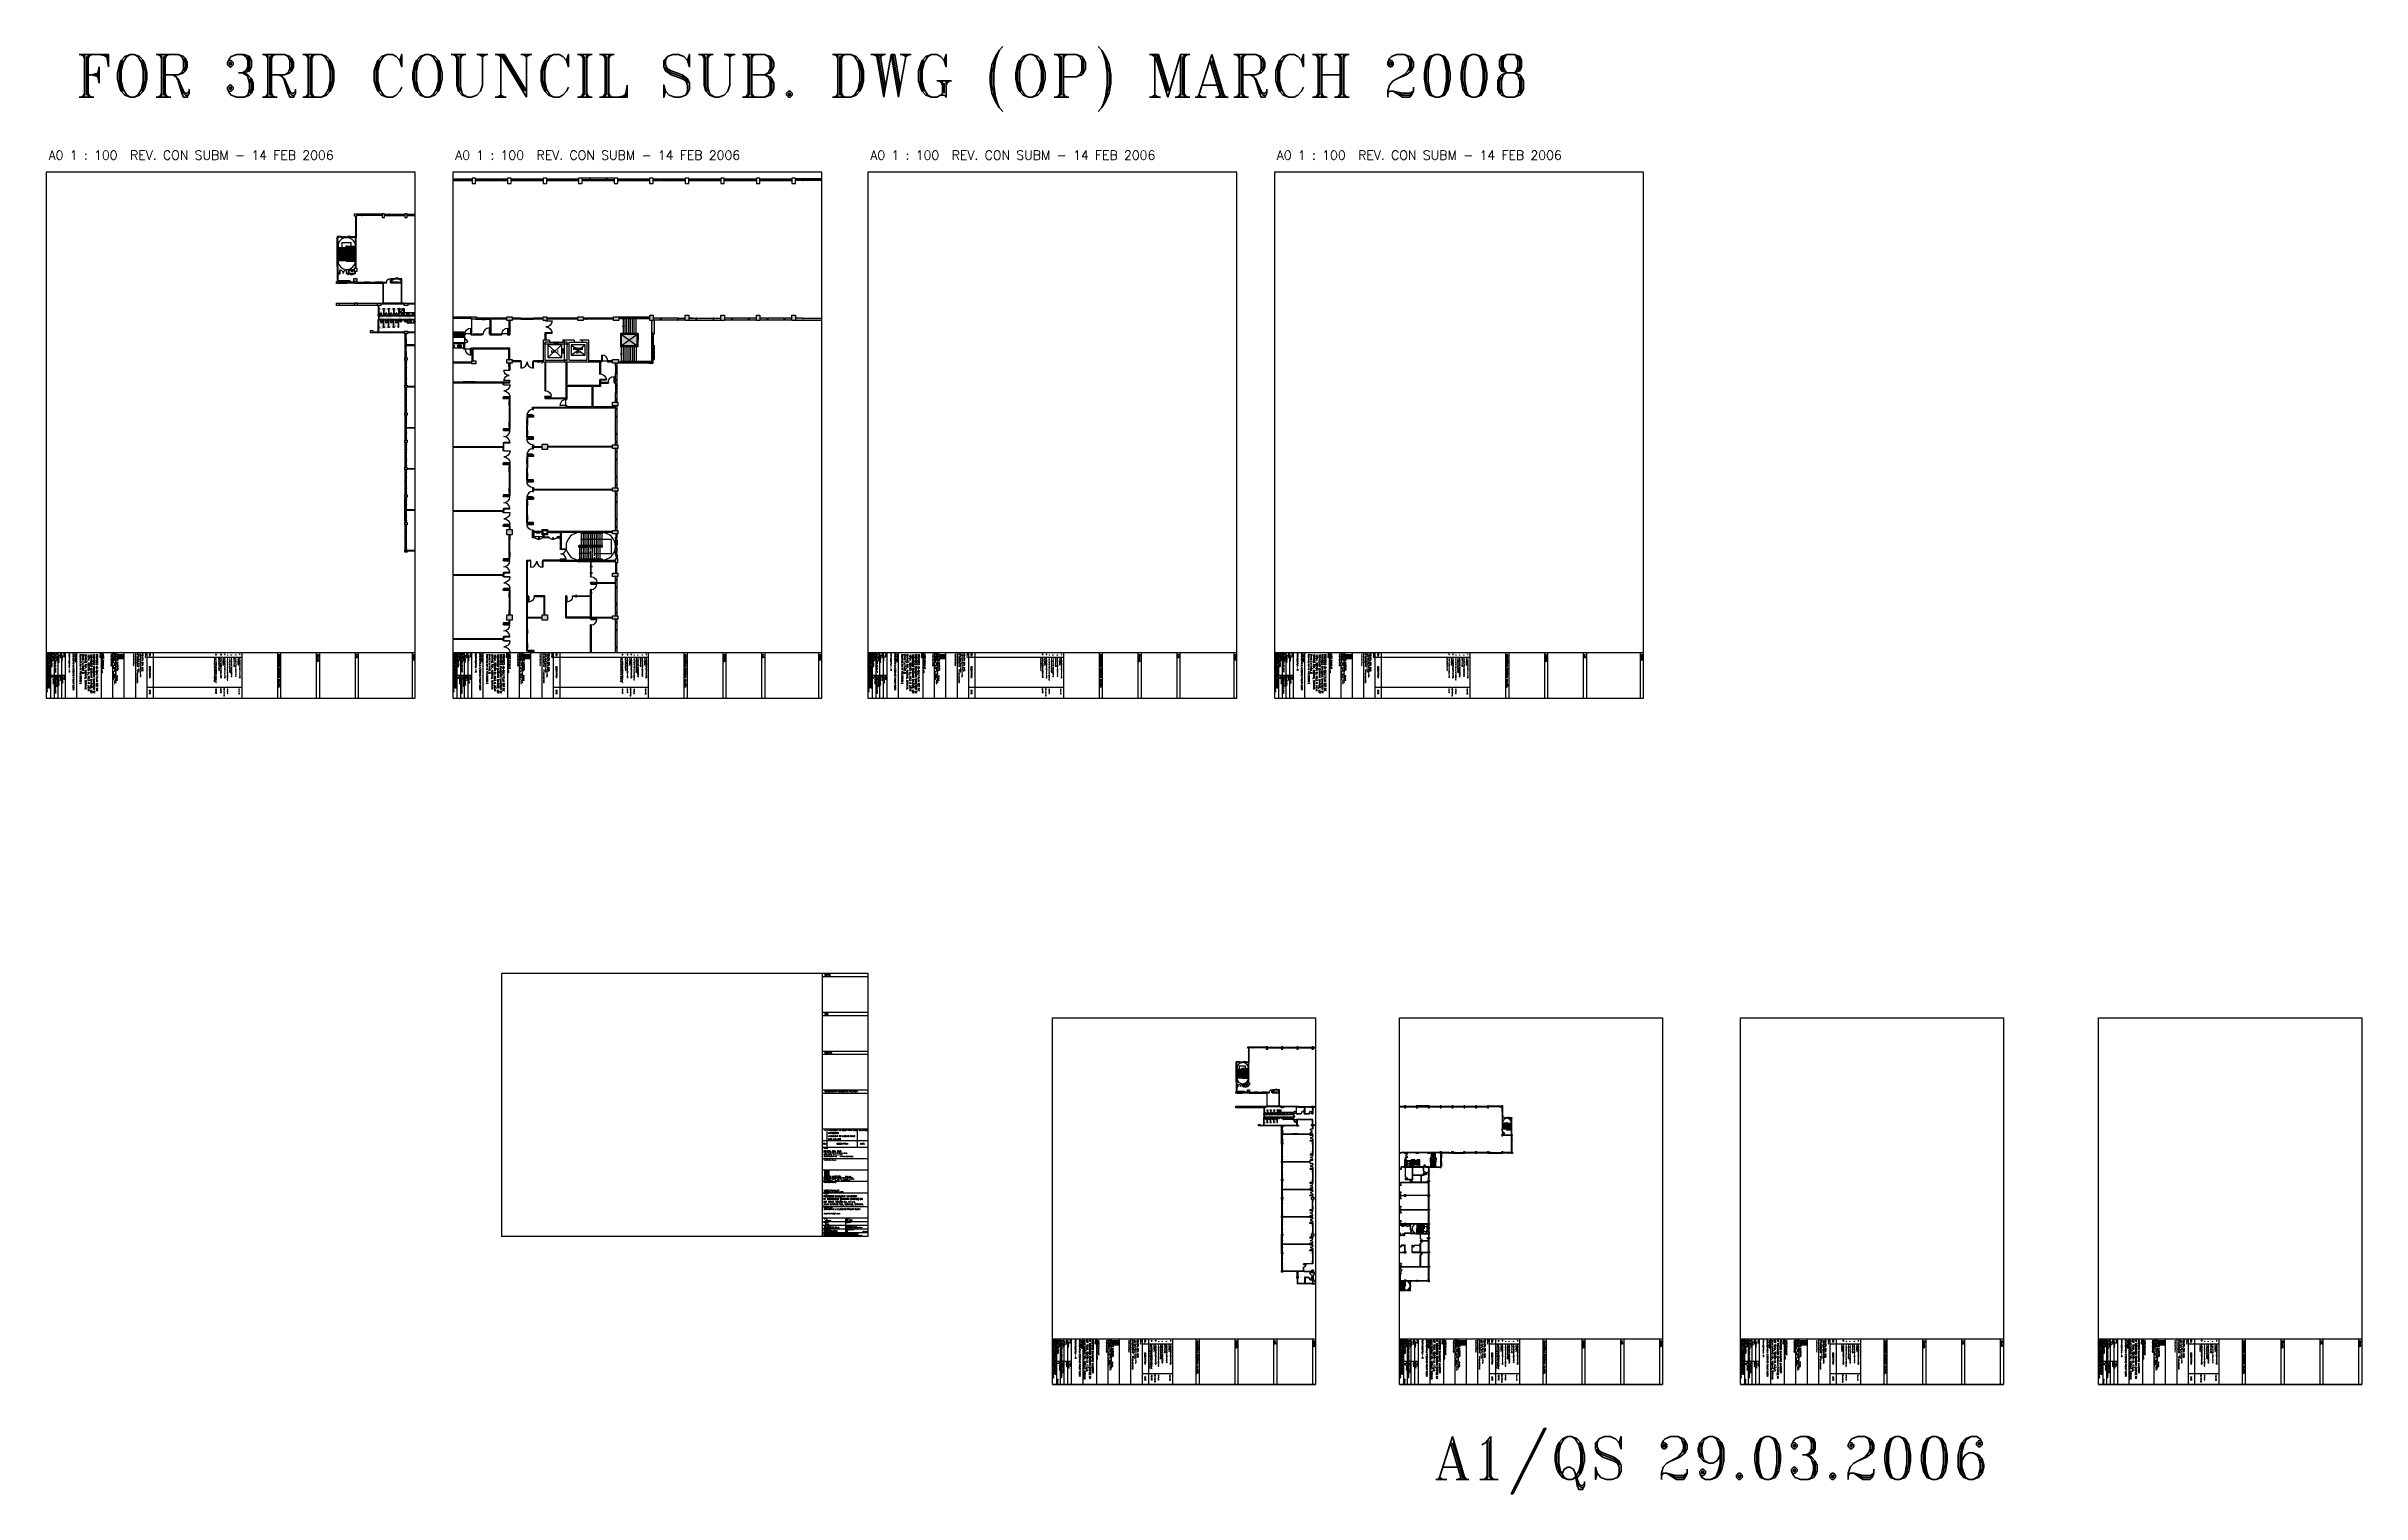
# Paper-space layout 'Layout1' of a CAD drawing. Extents: x -878 to 4192, y -588 to 2580.
# The model-space entities are those that its viewports show. They can reach past a viewport. Long polylines and large blocks are cut down to what shows.
import ezdxf
from ezdxf.enums import TextEntityAlignment as Align

# ---------------------------------------------------------------- set-up
doc = ezdxf.new("R2010")
doc.units = 0
doc.header["$LTSCALE"] = 10
doc.header["$MEASUREMENT"] = 0
doc.linetypes.add('DASHEDX2', pattern=[1.5, 1, -0.5])
doc.linetypes.add('DIVIDE', pattern=[1.25, 0.5, -0.25, 0, -0.25, 0, -0.25])
doc.layers.get('0').update_dxf_attribs({"linetype": 'CONTINUOUS'})
doc.layers.get('DEFPOINTS').update_dxf_attribs({"linetype": 'CONTINUOUS'})
for name, color, linetype in [('-FF', 240, 'CONTINUOUS'), ('BO', 7, 'CONTINUOUS'), ('COL', 3, 'CONTINUOUS'), ('demolish-work', 8, 'DASHEDX2'), ('DIM', 7, 'CONTINUOUS'), ('DOOR', 5, 'CONTINUOUS'), ('DR', 7, 'CONTINUOUS'), ('extension', 1, 'CONTINUOUS'), ('FITT', 5, 'CONTINUOUS'), ('FURN', 1, 'CONTINUOUS'), ('H', 1, 'CONTINUOUS'), ('hatch', 7, 'CONTINUOUS'), ('LINE', 7, 'CONTINUOUS'), ('partition', 7, 'CONTINUOUS'), ('PL', 5, 'CONTINUOUS'), ('rail', 1, 'CONTINUOUS'), ('RWDP', 145, 'CONTINUOUS'), ('SANI', 7, 'CONTINUOUS'), ('stair', 7, 'CONTINUOUS'), ('T25', 7, 'CONTINUOUS'), ('tb', 4, 'CONTINUOUS'), ('TBTEXT', 7, 'CONTINUOUS'), ('TIMBER SKIRT', 1, 'CONTINUOUS'), ('VP', 100, 'CONTINUOUS'), ('WALL', 2, 'CONTINUOUS'), ('WIN', 5, 'CONTINUOUS'), ('WIN-T', 7, 'CONTINUOUS'), ('WP', 50, 'DIVIDE')]:
    doc.layers.add(name, color=color, linetype=linetype)
doc.styles.add('E', font='ROMANS.SHX', dxfattribs={"width": 0.9})
doc.styles.add('ROMANS', font='romans')
doc.styles.get("Standard").update_dxf_attribs({"font": 'ROMANS.SHX'})
doc.styles.add('STYLE1', font='romant.shx')
doc.styles.add('TB', font='ROMANS.SHX')
doc.dimstyles.new('STANDARD$0', dxfattribs={"dimscale": 0, "dimtxt": 8, "dimasz": 6, "dimexe": 1, "dimexo": 1, "dimgap": 3, "dimtad": 1, "dimdec": 0, "dimlfac": -1, "dimrnd": 1, "dimzin": 0, "dimdsep": 46, "dimtxsty": 'Standard', "dimcen": 0, "dimclrd": 5, "dimclre": 250, "dimadec": 0, "dimazin": 0, "dimtfac": 1, "dimtdec": 4, "dimtofl": 0, "dimtmove": 0, "dimatfit": 3, "dimfxl": 1, "dimtolj": 1, "dimtzin": 0, "dimarcsym": 0})

# ---------------------------------------------------------------- blocks, each defined once
blk = doc.blocks.new('*X62')
at = {"color": 0}
for p, q in [((698.4, 50.5), (698.5, 50.5)), ((698.4, 50.4), (698.6, 50.4)), ((698.4, 50.2), (698.7, 50.2)), ((698.4, 50.1), (698.8, 50.1)), ((698.4, 50), (699, 50)), ((698.4, 49.9), (699.1, 49.9)), ((698.4, 49.8), (699.2, 49.8)), ((698.4, 49.6), (699.3, 49.6)), ((698.4, 49.5), (699.5, 49.5)), ((698.4, 49.4), (699.6, 49.4)), ((698.4, 49.2), (699.7, 49.2)), ((698.4, 49.1), (699.8, 49.1)), ((698.4, 49), (700, 49)), ((698.4, 48.9), (700.1, 48.9)), ((698.4, 48.8), (700.2, 48.8)), ((698.4, 48.6), (700.3, 48.6)), ((698.4, 48.5), (700.5, 48.5)), ((698.4, 48.4), (700.6, 48.4)), ((698.4, 48.2), (700.7, 48.2)), ((698.4, 48.1), (700.8, 48.1)), ((698.4, 48), (701, 48)), ((698.4, 47.9), (701.1, 47.9)), ((698.4, 47.8), (701.2, 47.8)), ((698.4, 47.6), (701.3, 47.6)), ((698.4, 47.5), (701.5, 47.5)), ((698.4, 47.4), (701.6, 47.4)), ((698.4, 47.2), (701.7, 47.2)), ((698.4, 47.1), (701.8, 47.1)), ((698.4, 47), (702, 47)), ((698.4, 46.9), (702.1, 46.9)), ((698.4, 46.8), (702.2, 46.8)), ((698.4, 46.6), (702.3, 46.6)), ((698.4, 46.5), (702.5, 46.5)), ((698.4, 46.4), (702.6, 46.4)), ((698.4, 46.2), (702.7, 46.2)), ((698.4, 46.1), (702.8, 46.1)), ((698.4, 46), (703, 46)), ((698.4, 45.9), (703.1, 45.9)), ((698.4, 45.8), (703.2, 45.8)), ((698.4, 45.6), (703.3, 45.6)), ((698.4, 45.5), (703.5, 45.5)), ((698.4, 45.4), (703.6, 45.4)), ((698.4, 45.2), (703.7, 45.2)), ((698.4, 45.1), (703.8, 45.1)), ((698.4, 45), (704, 45)), ((698.4, 44.9), (704.1, 44.9)), ((698.4, 44.8), (704.2, 44.8)), ((698.4, 44.6), (704.3, 44.6)), ((698.4, 44.5), (704.5, 44.5)), ((698.4, 44.4), (704.6, 44.4)), ((698.4, 44.2), (704.7, 44.2)), ((698.4, 44.1), (704.8, 44.1)), ((698.4, 44), (705, 44)), ((698.4, 43.9), (705.1, 43.9)), ((698.4, 43.8), (705.2, 43.8)), ((698.4, 43.6), (705.3, 43.6)), ((698.4, 43.5), (705.5, 43.5)), ((698.4, 43.4), (705.6, 43.4)), ((698.4, 43.2), (705.7, 43.2)), ((698.4, 43.1), (705.8, 43.1)), ((698.4, 43), (706, 43)), ((698.4, 42.9), (706.1, 42.9)), ((698.4, 42.8), (706.2, 42.8)), ((698.4, 42.6), (706.3, 42.6)), ((698.4, 42.5), (706.5, 42.5)), ((698.4, 42.4), (706.6, 42.4)), ((698.4, 42.2), (706.7, 42.2)), ((698.4, 42.1), (701.1, 42.1)), ((698.4, 42), (700.8, 42)), ((698.4, 41.9), (700.6, 41.9)), ((698.4, 41.8), (700.4, 41.8)), ((698.4, 41.6), (700.2, 41.6)), ((698.4, 41.5), (700.1, 41.5)), ((698.4, 41.4), (700, 41.4)), ((698.4, 41.2), (699.9, 41.2)), ((698.4, 41.1), (699.9, 41.1)), ((698.4, 41), (699.8, 41)), ((698.4, 40.9), (699.7, 40.9)), ((698.4, 40.8), (699.7, 40.8)), ((698.4, 40.6), (699.6, 40.6)), ((698.4, 40.5), (699.6, 40.5)), ((698.4, 40.4), (699.6, 40.4)), ((698.4, 40.2), (699.6, 40.2)), ((698.4, 40.1), (699.6, 40.1)), ((698.4, 40), (699.6, 40)), ((698.4, 39.9), (699.6, 39.9)), ((698.4, 39.8), (699.6, 39.8)), ((698.4, 39.6), (699.6, 39.6)), ((698.4, 39.5), (699.7, 39.5)), ((698.4, 39.4), (699.7, 39.4)), ((698.4, 39.2), (699.7, 39.2)), ((698.4, 39.1), (699.8, 39.1)), ((698.4, 39), (699.9, 39)), ((698.4, 38.9), (699.9, 38.9)), ((698.4, 38.8), (700, 38.8)), ((698.4, 38.6), (700.1, 38.6)), ((698.4, 38.5), (700.3, 38.5)), ((698.4, 38.4), (700.4, 38.4)), ((698.4, 38.2), (700.6, 38.2)), ((698.4, 38.1), (700.8, 38.1)), ((698.4, 38), (701.2, 38)), ((698.4, 37.9), (705.1, 37.9)), ((698.4, 37.8), (705.1, 37.8)), ((698.4, 37.6), (705.1, 37.6)), ((698.4, 37.5), (705.1, 37.5)), ((698.4, 37.4), (705.1, 37.4)), ((698.4, 37.2), (705.1, 37.2)), ((698.4, 37.1), (705.1, 37.1)), ((698.4, 37), (705.1, 37)), ((698.4, 36.9), (705.1, 36.9)), ((698.4, 36.8), (705.1, 36.8)), ((698.4, 36.6), (705.1, 36.6)), ((698.4, 36.5), (705.1, 36.5)), ((698.4, 36.4), (705.1, 36.4)), ((698.4, 36.2), (705.1, 36.2)), ((698.4, 36.1), (705.1, 36.1)), ((698.4, 36), (705.1, 36)), ((698.4, 35.9), (705.1, 35.9)), ((698.4, 35.8), (705.1, 35.8)), ((698.4, 35.6), (705.1, 35.6)), ((702.2, 38), (705.1, 38)), ((702.4, 42.1), (706.8, 42.1)), ((702.6, 38.1), (705.1, 38.1)), ((702.7, 42), (707, 42)), ((702.8, 38.2), (705.1, 38.2)), ((702.9, 41.9), (707.1, 41.9)), ((703, 38.4), (705.1, 38.4)), ((703.1, 41.8), (707.2, 41.8)), ((703.2, 41.6), (707.3, 41.6)), ((703.2, 38.5), (705.1, 38.5)), ((703.3, 41.5), (707.5, 41.5)), ((703.3, 38.6), (705.1, 38.6)), ((703.4, 41.4), (707.6, 41.4)), ((703.4, 38.8), (705.1, 38.8)), ((703.5, 41.2), (707.7, 41.2)), ((703.5, 38.9), (705.1, 38.9)), ((703.6, 41.1), (707.8, 41.1)), ((703.6, 39.1), (705.1, 39.1)), ((703.6, 39), (705.1, 39)), ((703.7, 41), (708, 41)), ((703.7, 40.9), (708.1, 40.9)), ((703.7, 39.4), (705.1, 39.4)), ((703.7, 39.2), (705.1, 39.2)), ((703.8, 40.8), (705.1, 40.8)), ((703.8, 40.6), (705.1, 40.6)), ((703.8, 40.5), (705.1, 40.5)), ((703.8, 40.4), (705.1, 40.4)), ((703.8, 39.8), (705.1, 39.8)), ((703.8, 39.6), (705.1, 39.6)), ((703.8, 39.5), (705.1, 39.5)), ((703.9, 40.2), (705.1, 40.2)), ((703.9, 40.1), (705.1, 40.1)), ((703.9, 40), (705.1, 40)), ((703.9, 39.9), (705.1, 39.9)), ((705.2, 40.8), (708.2, 40.8)), ((705.3, 40.6), (708.3, 40.6)), ((705.5, 40.5), (708.5, 40.5)), ((705.6, 40.4), (708.6, 40.4)), ((705.7, 40.2), (708.7, 40.2)), ((705.8, 40.1), (708.8, 40.1)), ((706, 40), (709, 40)), ((706.1, 39.9), (709.1, 39.9)), ((706.2, 39.8), (709.2, 39.8)), ((706.3, 39.6), (709.3, 39.6)), ((706.5, 39.5), (709.5, 39.5)), ((706.6, 39.4), (709.6, 39.4)), ((706.7, 39.2), (709.7, 39.2)), ((706.8, 39.1), (709.8, 39.1)), ((707, 39), (710, 39)), ((707.1, 38.9), (710.1, 38.9)), ((707.2, 38.8), (710.2, 38.8)), ((707.3, 38.6), (710.3, 38.6)), ((707.4, 50.5), (707.5, 50.5)), ((707.4, 50.4), (707.6, 50.4)), ((707.4, 50.2), (707.7, 50.2)), ((707.4, 50.1), (707.8, 50.1)), ((707.4, 50), (708, 50)), ((707.4, 49.9), (708.1, 49.9)), ((707.4, 49.8), (708.2, 49.8)), ((707.4, 49.6), (708.3, 49.6)), ((707.4, 49.5), (708.5, 49.5)), ((707.4, 49.4), (708.6, 49.4)), ((707.4, 49.2), (708.7, 49.2)), ((707.4, 49.1), (708.8, 49.1)), ((707.4, 49), (709, 49)), ((707.4, 48.9), (709.1, 48.9)), ((707.4, 48.8), (709.2, 48.8)), ((707.4, 48.6), (709.3, 48.6)), ((707.4, 48.5), (709.5, 48.5)), ((707.4, 48.4), (709.6, 48.4)), ((707.4, 48.2), (709.7, 48.2)), ((707.4, 48.1), (709.8, 48.1)), ((707.4, 48), (710, 48)), ((707.4, 47.9), (710.1, 47.9)), ((707.4, 47.8), (710.2, 47.8)), ((707.4, 47.6), (710.3, 47.6)), ((707.4, 47.5), (710.5, 47.5)), ((707.4, 47.4), (710.6, 47.4)), ((707.4, 47.2), (710.7, 47.2)), ((707.4, 47.1), (710.8, 47.1)), ((707.4, 47), (711, 47)), ((707.4, 46.9), (711.1, 46.9)), ((707.4, 46.8), (711.2, 46.8)), ((707.4, 46.6), (711.3, 46.6)), ((707.4, 46.5), (711.5, 46.5)), ((707.4, 46.4), (711.6, 46.4)), ((707.4, 46.2), (711.7, 46.2)), ((707.4, 46.1), (711.8, 46.1)), ((707.4, 46), (712, 46)), ((707.4, 45.9), (712.1, 45.9)), ((707.4, 45.8), (712.2, 45.8)), ((707.4, 45.6), (712.3, 45.6)), ((707.4, 45.5), (712.5, 45.5)), ((707.4, 45.4), (712.6, 45.4)), ((707.4, 45.2), (712.7, 45.2)), ((707.4, 45.1), (712.8, 45.1)), ((707.4, 45), (713, 45)), ((707.4, 44.9), (713.1, 44.9)), ((707.4, 44.8), (713.2, 44.8)), ((707.4, 44.6), (713.3, 44.6)), ((707.5, 44.5), (713.4, 44.5)), ((707.5, 38.5), (710.5, 38.5)), ((707.6, 44.4), (713.4, 44.4)), ((707.6, 38.4), (710.6, 38.4)), ((707.7, 44.2), (713.4, 44.2)), ((707.7, 38.2), (710.7, 38.2)), ((707.8, 44.1), (713.4, 44.1)), ((707.8, 38.1), (710.8, 38.1)), ((708, 44), (713.4, 44)), ((708, 38), (711, 38)), ((708.1, 43.9), (713.4, 43.9)), ((708.1, 37.9), (711.1, 37.9)), ((708.2, 43.8), (713.4, 43.8)), ((708.2, 37.8), (711.2, 37.8)), ((708.3, 43.6), (713.4, 43.6)), ((708.3, 37.6), (711.3, 37.6)), ((708.5, 43.5), (713.4, 43.5)), ((708.5, 37.5), (711.5, 37.5)), ((708.6, 43.4), (713.4, 43.4)), ((708.6, 37.4), (711.6, 37.4)), ((708.7, 43.2), (713.4, 43.2)), ((708.7, 37.2), (711.7, 37.2)), ((708.8, 43.1), (713.4, 43.1)), ((708.8, 37.1), (711.8, 37.1)), ((709, 43), (713.4, 43)), ((709, 37), (712, 37)), ((709.1, 42.9), (713.4, 42.9)), ((709.1, 36.9), (712.1, 36.9)), ((709.2, 42.8), (713.4, 42.8)), ((709.2, 36.8), (712.2, 36.8)), ((709.3, 42.6), (713.4, 42.6)), ((709.3, 36.6), (712.3, 36.6)), ((709.5, 42.5), (713.4, 42.5)), ((709.5, 36.5), (712.5, 36.5)), ((709.6, 42.4), (713.4, 42.4)), ((709.6, 36.4), (712.6, 36.4)), ((709.7, 42.2), (713.4, 42.2)), ((709.7, 36.2), (712.7, 36.2)), ((709.8, 42.1), (713.4, 42.1)), ((709.8, 36.1), (712.8, 36.1)), ((710, 42), (713.4, 42)), ((710, 36), (713, 36)), ((710.1, 41.9), (713.4, 41.9)), ((710.1, 35.9), (713.1, 35.9)), ((710.2, 41.8), (713.4, 41.8)), ((710.2, 35.8), (713.2, 35.8)), ((710.3, 41.6), (713.4, 41.6)), ((710.3, 35.6), (713.3, 35.6)), ((710.5, 41.5), (713.4, 41.5)), ((710.6, 41.4), (713.4, 41.4)), ((710.7, 41.2), (713.4, 41.2)), ((710.8, 41.1), (713.4, 41.1)), ((711, 41), (713.4, 41)), ((711.1, 40.9), (713.4, 40.9)), ((711.2, 40.8), (713.4, 40.8)), ((711.3, 40.6), (713.4, 40.6)), ((711.5, 40.5), (713.4, 40.5)), ((711.6, 40.4), (713.4, 40.4)), ((711.7, 40.2), (713.4, 40.2)), ((711.8, 40.1), (713.4, 40.1)), ((712, 40), (713.4, 40)), ((712.1, 39.9), (713.4, 39.9)), ((712.2, 39.8), (713.4, 39.8)), ((712.3, 39.6), (713.4, 39.6)), ((712.5, 39.5), (713.4, 39.5)), ((712.6, 39.4), (713.4, 39.4)), ((712.7, 39.2), (713.4, 39.2)), ((712.8, 39.1), (713.4, 39.1)), ((713, 39), (713.4, 39)), ((713.1, 38.9), (713.4, 38.9)), ((713.2, 38.8), (713.4, 38.8)), ((713.3, 38.6), (713.4, 38.6))]:
    blk.add_line(p, q, dxfattribs=at)
blk = doc.blocks.new('*X71')
at = {"color": 0}
for p, q in [((698.4, 50.5), (698.5, 50.5)), ((698.4, 50.4), (698.6, 50.4)), ((698.4, 50.2), (698.7, 50.2)), ((698.4, 50.1), (698.8, 50.1)), ((698.4, 50), (699, 50)), ((698.4, 49.9), (699.1, 49.9)), ((698.4, 49.8), (699.2, 49.8)), ((698.4, 49.6), (699.3, 49.6)), ((698.4, 49.5), (699.5, 49.5)), ((698.4, 49.4), (699.6, 49.4)), ((698.4, 49.2), (699.7, 49.2)), ((698.4, 49.1), (699.8, 49.1)), ((698.4, 49), (700, 49)), ((698.4, 48.9), (700.1, 48.9)), ((698.4, 48.8), (700.2, 48.8)), ((698.4, 48.6), (700.3, 48.6)), ((698.4, 48.5), (700.5, 48.5)), ((698.4, 48.4), (700.6, 48.4)), ((698.4, 48.2), (700.7, 48.2)), ((698.4, 48.1), (700.8, 48.1)), ((698.4, 48), (701, 48)), ((698.4, 47.9), (701.1, 47.9)), ((698.4, 47.8), (701.2, 47.8)), ((698.4, 47.6), (701.3, 47.6)), ((698.4, 47.5), (701.5, 47.5)), ((698.4, 47.4), (701.6, 47.4)), ((698.4, 47.2), (701.7, 47.2)), ((698.4, 47.1), (701.8, 47.1)), ((698.4, 47), (702, 47)), ((698.4, 46.9), (702.1, 46.9)), ((698.4, 46.8), (702.2, 46.8)), ((698.4, 46.6), (702.3, 46.6)), ((698.4, 46.5), (702.5, 46.5)), ((698.4, 46.4), (702.6, 46.4)), ((698.4, 46.2), (702.7, 46.2)), ((698.4, 46.1), (702.8, 46.1)), ((698.4, 46), (703, 46)), ((698.4, 45.9), (703.1, 45.9)), ((698.4, 45.8), (703.2, 45.8)), ((698.4, 45.6), (703.3, 45.6)), ((698.4, 45.5), (703.5, 45.5)), ((698.4, 45.4), (703.6, 45.4)), ((698.4, 45.2), (703.7, 45.2)), ((698.4, 45.1), (703.8, 45.1)), ((698.4, 45), (704, 45)), ((698.4, 44.9), (704.1, 44.9)), ((698.4, 44.8), (704.2, 44.8)), ((698.4, 44.6), (704.3, 44.6)), ((698.4, 44.5), (704.5, 44.5)), ((698.4, 44.4), (704.6, 44.4)), ((698.4, 44.2), (704.7, 44.2)), ((698.4, 44.1), (704.8, 44.1)), ((698.4, 44), (705, 44)), ((698.4, 43.9), (705.1, 43.9)), ((698.4, 43.8), (705.2, 43.8)), ((698.4, 43.6), (705.3, 43.6)), ((698.4, 43.5), (705.5, 43.5)), ((698.4, 43.4), (705.6, 43.4)), ((698.4, 43.2), (705.7, 43.2)), ((698.4, 43.1), (705.8, 43.1)), ((698.4, 43), (706, 43)), ((698.4, 42.9), (706.1, 42.9)), ((698.4, 42.8), (706.2, 42.8)), ((698.4, 42.6), (706.3, 42.6)), ((698.4, 42.5), (706.5, 42.5)), ((698.4, 42.4), (706.6, 42.4)), ((698.4, 42.2), (706.7, 42.2)), ((698.4, 42.1), (701.1, 42.1)), ((698.4, 42), (700.8, 42)), ((698.4, 41.9), (700.6, 41.9)), ((698.4, 41.8), (700.4, 41.8)), ((698.4, 41.6), (700.2, 41.6)), ((698.4, 41.5), (700.1, 41.5)), ((698.4, 41.4), (700, 41.4)), ((698.4, 41.2), (699.9, 41.2)), ((698.4, 41.1), (699.9, 41.1)), ((698.4, 41), (699.8, 41)), ((698.4, 40.9), (699.7, 40.9)), ((698.4, 40.8), (699.7, 40.8)), ((698.4, 40.6), (699.6, 40.6)), ((698.4, 40.5), (699.6, 40.5)), ((698.4, 40.4), (699.6, 40.4)), ((698.4, 40.2), (699.6, 40.2)), ((698.4, 40.1), (699.6, 40.1)), ((698.4, 40), (699.6, 40)), ((698.4, 39.9), (699.6, 39.9)), ((698.4, 39.8), (699.6, 39.8)), ((698.4, 39.6), (699.6, 39.6)), ((698.4, 39.5), (699.7, 39.5)), ((698.4, 39.4), (699.7, 39.4)), ((698.4, 39.2), (699.7, 39.2)), ((698.4, 39.1), (699.8, 39.1)), ((698.4, 39), (699.9, 39)), ((698.4, 38.9), (699.9, 38.9)), ((698.4, 38.8), (700, 38.8)), ((698.4, 38.6), (700.1, 38.6)), ((698.4, 38.5), (700.3, 38.5)), ((698.4, 38.4), (700.4, 38.4)), ((698.4, 38.2), (700.6, 38.2)), ((698.4, 38.1), (700.8, 38.1)), ((698.4, 38), (701.2, 38)), ((698.4, 37.9), (705.1, 37.9)), ((698.4, 37.8), (705.1, 37.8)), ((698.4, 37.6), (705.1, 37.6)), ((698.4, 37.5), (705.1, 37.5)), ((698.4, 37.4), (705.1, 37.4)), ((698.4, 37.2), (705.1, 37.2)), ((698.4, 37.1), (705.1, 37.1)), ((698.4, 37), (705.1, 37)), ((698.4, 36.9), (705.1, 36.9)), ((698.4, 36.8), (705.1, 36.8)), ((698.4, 36.6), (705.1, 36.6)), ((698.4, 36.5), (705.1, 36.5)), ((698.4, 36.4), (705.1, 36.4)), ((698.4, 36.2), (705.1, 36.2)), ((698.4, 36.1), (705.1, 36.1)), ((698.4, 36), (705.1, 36)), ((698.4, 35.9), (705.1, 35.9)), ((698.4, 35.8), (705.1, 35.8)), ((698.4, 35.6), (705.1, 35.6)), ((702.2, 38), (705.1, 38)), ((702.4, 42.1), (706.8, 42.1)), ((702.6, 38.1), (705.1, 38.1)), ((702.7, 42), (707, 42)), ((702.8, 38.2), (705.1, 38.2)), ((702.9, 41.9), (707.1, 41.9)), ((703, 38.4), (705.1, 38.4)), ((703.1, 41.8), (707.2, 41.8)), ((703.2, 41.6), (707.3, 41.6)), ((703.2, 38.5), (705.1, 38.5)), ((703.3, 41.5), (707.5, 41.5)), ((703.3, 38.6), (705.1, 38.6)), ((703.4, 41.4), (707.6, 41.4)), ((703.4, 38.8), (705.1, 38.8)), ((703.5, 41.2), (707.7, 41.2)), ((703.5, 38.9), (705.1, 38.9)), ((703.6, 41.1), (707.8, 41.1)), ((703.6, 39.1), (705.1, 39.1)), ((703.6, 39), (705.1, 39)), ((703.7, 41), (708, 41)), ((703.7, 40.9), (708.1, 40.9)), ((703.7, 39.4), (705.1, 39.4)), ((703.7, 39.2), (705.1, 39.2)), ((703.8, 40.8), (705.1, 40.8)), ((703.8, 40.6), (705.1, 40.6)), ((703.8, 40.5), (705.1, 40.5)), ((703.8, 40.4), (705.1, 40.4)), ((703.8, 39.8), (705.1, 39.8)), ((703.8, 39.6), (705.1, 39.6)), ((703.8, 39.5), (705.1, 39.5)), ((703.9, 40.2), (705.1, 40.2)), ((703.9, 40.1), (705.1, 40.1)), ((703.9, 40), (705.1, 40)), ((703.9, 39.9), (705.1, 39.9)), ((705.2, 40.8), (708.2, 40.8)), ((705.3, 40.6), (708.3, 40.6)), ((705.5, 40.5), (708.5, 40.5)), ((705.6, 40.4), (708.6, 40.4)), ((705.7, 40.2), (708.7, 40.2)), ((705.8, 40.1), (708.8, 40.1)), ((706, 40), (709, 40)), ((706.1, 39.9), (709.1, 39.9)), ((706.2, 39.8), (709.2, 39.8)), ((706.3, 39.6), (709.3, 39.6)), ((706.5, 39.5), (709.5, 39.5)), ((706.6, 39.4), (709.6, 39.4)), ((706.7, 39.2), (709.7, 39.2)), ((706.8, 39.1), (709.8, 39.1)), ((707, 39), (710, 39)), ((707.1, 38.9), (710.1, 38.9)), ((707.2, 38.8), (710.2, 38.8)), ((707.3, 38.6), (710.3, 38.6)), ((707.4, 50.5), (707.5, 50.5)), ((707.4, 50.4), (707.6, 50.4)), ((707.4, 50.2), (707.7, 50.2)), ((707.4, 50.1), (707.8, 50.1)), ((707.4, 50), (708, 50)), ((707.4, 49.9), (708.1, 49.9)), ((707.4, 49.8), (708.2, 49.8)), ((707.4, 49.6), (708.3, 49.6)), ((707.4, 49.5), (708.5, 49.5)), ((707.4, 49.4), (708.6, 49.4)), ((707.4, 49.2), (708.7, 49.2)), ((707.4, 49.1), (708.8, 49.1)), ((707.4, 49), (709, 49)), ((707.4, 48.9), (709.1, 48.9)), ((707.4, 48.8), (709.2, 48.8)), ((707.4, 48.6), (709.3, 48.6)), ((707.4, 48.5), (709.5, 48.5)), ((707.4, 48.4), (709.6, 48.4)), ((707.4, 48.2), (709.7, 48.2)), ((707.4, 48.1), (709.8, 48.1)), ((707.4, 48), (710, 48)), ((707.4, 47.9), (710.1, 47.9)), ((707.4, 47.8), (710.2, 47.8)), ((707.4, 47.6), (710.3, 47.6)), ((707.4, 47.5), (710.5, 47.5)), ((707.4, 47.4), (710.6, 47.4)), ((707.4, 47.2), (710.7, 47.2)), ((707.4, 47.1), (710.8, 47.1)), ((707.4, 47), (711, 47)), ((707.4, 46.9), (711.1, 46.9)), ((707.4, 46.8), (711.2, 46.8)), ((707.4, 46.6), (711.3, 46.6)), ((707.4, 46.5), (711.5, 46.5)), ((707.4, 46.4), (711.6, 46.4)), ((707.4, 46.2), (711.7, 46.2)), ((707.4, 46.1), (711.8, 46.1)), ((707.4, 46), (712, 46)), ((707.4, 45.9), (712.1, 45.9)), ((707.4, 45.8), (712.2, 45.8)), ((707.4, 45.6), (712.3, 45.6)), ((707.4, 45.5), (712.5, 45.5)), ((707.4, 45.4), (712.6, 45.4)), ((707.4, 45.2), (712.7, 45.2)), ((707.4, 45.1), (712.8, 45.1)), ((707.4, 45), (713, 45)), ((707.4, 44.9), (713.1, 44.9)), ((707.4, 44.8), (713.2, 44.8)), ((707.4, 44.6), (713.3, 44.6)), ((707.5, 44.5), (713.4, 44.5)), ((707.5, 38.5), (710.5, 38.5)), ((707.6, 44.4), (713.4, 44.4)), ((707.6, 38.4), (710.6, 38.4)), ((707.7, 44.2), (713.4, 44.2)), ((707.7, 38.2), (710.7, 38.2)), ((707.8, 44.1), (713.4, 44.1)), ((707.8, 38.1), (710.8, 38.1)), ((708, 44), (713.4, 44)), ((708, 38), (711, 38)), ((708.1, 43.9), (713.4, 43.9)), ((708.1, 37.9), (711.1, 37.9)), ((708.2, 43.8), (713.4, 43.8)), ((708.2, 37.8), (711.2, 37.8)), ((708.3, 43.6), (713.4, 43.6)), ((708.3, 37.6), (711.3, 37.6)), ((708.5, 43.5), (713.4, 43.5)), ((708.5, 37.5), (711.5, 37.5)), ((708.6, 43.4), (713.4, 43.4)), ((708.6, 37.4), (711.6, 37.4)), ((708.7, 43.2), (713.4, 43.2)), ((708.7, 37.2), (711.7, 37.2)), ((708.8, 43.1), (713.4, 43.1)), ((708.8, 37.1), (711.8, 37.1)), ((709, 43), (713.4, 43)), ((709, 37), (712, 37)), ((709.1, 42.9), (713.4, 42.9)), ((709.1, 36.9), (712.1, 36.9)), ((709.2, 42.8), (713.4, 42.8)), ((709.2, 36.8), (712.2, 36.8)), ((709.3, 42.6), (713.4, 42.6)), ((709.3, 36.6), (712.3, 36.6)), ((709.5, 42.5), (713.4, 42.5)), ((709.5, 36.5), (712.5, 36.5)), ((709.6, 42.4), (713.4, 42.4)), ((709.6, 36.4), (712.6, 36.4)), ((709.7, 42.2), (713.4, 42.2)), ((709.7, 36.2), (712.7, 36.2)), ((709.8, 42.1), (713.4, 42.1)), ((709.8, 36.1), (712.8, 36.1)), ((710, 42), (713.4, 42)), ((710, 36), (713, 36)), ((710.1, 41.9), (713.4, 41.9)), ((710.1, 35.9), (713.1, 35.9)), ((710.2, 41.8), (713.4, 41.8)), ((710.2, 35.8), (713.2, 35.8)), ((710.3, 41.6), (713.4, 41.6)), ((710.3, 35.6), (713.3, 35.6)), ((710.5, 41.5), (713.4, 41.5)), ((710.6, 41.4), (713.4, 41.4)), ((710.7, 41.2), (713.4, 41.2)), ((710.8, 41.1), (713.4, 41.1)), ((711, 41), (713.4, 41)), ((711.1, 40.9), (713.4, 40.9)), ((711.2, 40.8), (713.4, 40.8)), ((711.3, 40.6), (713.4, 40.6)), ((711.5, 40.5), (713.4, 40.5)), ((711.6, 40.4), (713.4, 40.4)), ((711.7, 40.2), (713.4, 40.2)), ((711.8, 40.1), (713.4, 40.1)), ((712, 40), (713.4, 40)), ((712.1, 39.9), (713.4, 39.9)), ((712.2, 39.8), (713.4, 39.8)), ((712.3, 39.6), (713.4, 39.6)), ((712.5, 39.5), (713.4, 39.5)), ((712.6, 39.4), (713.4, 39.4)), ((712.7, 39.2), (713.4, 39.2)), ((712.8, 39.1), (713.4, 39.1)), ((713, 39), (713.4, 39)), ((713.1, 38.9), (713.4, 38.9)), ((713.2, 38.8), (713.4, 38.8)), ((713.3, 38.6), (713.4, 38.6))]:
    blk.add_line(p, q, dxfattribs=at)
blk = doc.blocks.new('*X131')
at = {"color": 0}
for p, q in [((698.4, 50.5), (698.5, 50.5)), ((698.4, 50.4), (698.6, 50.4)), ((698.4, 50.2), (698.7, 50.2)), ((698.4, 50.1), (698.8, 50.1)), ((698.4, 50), (699, 50)), ((698.4, 49.9), (699.1, 49.9)), ((698.4, 49.8), (699.2, 49.8)), ((698.4, 49.6), (699.3, 49.6)), ((698.4, 49.5), (699.5, 49.5)), ((698.4, 49.4), (699.6, 49.4)), ((698.4, 49.2), (699.7, 49.2)), ((698.4, 49.1), (699.8, 49.1)), ((698.4, 49), (700, 49)), ((698.4, 48.9), (700.1, 48.9)), ((698.4, 48.8), (700.2, 48.8)), ((698.4, 48.6), (700.3, 48.6)), ((698.4, 48.5), (700.5, 48.5)), ((698.4, 48.4), (700.6, 48.4)), ((698.4, 48.2), (700.7, 48.2)), ((698.4, 48.1), (700.8, 48.1)), ((698.4, 48), (701, 48)), ((698.4, 47.9), (701.1, 47.9)), ((698.4, 47.8), (701.2, 47.8)), ((698.4, 47.6), (701.3, 47.6)), ((698.4, 47.5), (701.5, 47.5)), ((698.4, 47.4), (701.6, 47.4)), ((698.4, 47.2), (701.7, 47.2)), ((698.4, 47.1), (701.8, 47.1)), ((698.4, 47), (702, 47)), ((698.4, 46.9), (702.1, 46.9)), ((698.4, 46.8), (702.2, 46.8)), ((698.4, 46.6), (702.3, 46.6)), ((698.4, 46.5), (702.5, 46.5)), ((698.4, 46.4), (702.6, 46.4)), ((698.4, 46.2), (702.7, 46.2)), ((698.4, 46.1), (702.8, 46.1)), ((698.4, 46), (703, 46)), ((698.4, 45.9), (703.1, 45.9)), ((698.4, 45.8), (703.2, 45.8)), ((698.4, 45.6), (703.3, 45.6)), ((698.4, 45.5), (703.5, 45.5)), ((698.4, 45.4), (703.6, 45.4)), ((698.4, 45.2), (703.7, 45.2)), ((698.4, 45.1), (703.8, 45.1)), ((698.4, 45), (704, 45)), ((698.4, 44.9), (704.1, 44.9)), ((698.4, 44.8), (704.2, 44.8)), ((698.4, 44.6), (704.3, 44.6)), ((698.4, 44.5), (704.5, 44.5)), ((698.4, 44.4), (704.6, 44.4)), ((698.4, 44.2), (704.7, 44.2)), ((698.4, 44.1), (704.8, 44.1)), ((698.4, 44), (705, 44)), ((698.4, 43.9), (705.1, 43.9)), ((698.4, 43.8), (705.2, 43.8)), ((698.4, 43.6), (705.3, 43.6)), ((698.4, 43.5), (705.5, 43.5)), ((698.4, 43.4), (705.6, 43.4)), ((698.4, 43.2), (705.7, 43.2)), ((698.4, 43.1), (705.8, 43.1)), ((698.4, 43), (706, 43)), ((698.4, 42.9), (706.1, 42.9)), ((698.4, 42.8), (706.2, 42.8)), ((698.4, 42.6), (706.3, 42.6)), ((698.4, 42.5), (706.5, 42.5)), ((698.4, 42.4), (706.6, 42.4)), ((698.4, 42.2), (706.7, 42.2)), ((698.4, 42.1), (701.1, 42.1)), ((698.4, 42), (700.8, 42)), ((698.4, 41.9), (700.6, 41.9)), ((698.4, 41.8), (700.4, 41.8)), ((698.4, 41.6), (700.2, 41.6)), ((698.4, 41.5), (700.1, 41.5)), ((698.4, 41.4), (700, 41.4)), ((698.4, 41.2), (699.9, 41.2)), ((698.4, 41.1), (699.9, 41.1)), ((698.4, 41), (699.8, 41)), ((698.4, 40.9), (699.7, 40.9)), ((698.4, 40.8), (699.7, 40.8)), ((698.4, 40.6), (699.6, 40.6)), ((698.4, 40.5), (699.6, 40.5)), ((698.4, 40.4), (699.6, 40.4)), ((698.4, 40.2), (699.6, 40.2)), ((698.4, 40.1), (699.6, 40.1)), ((698.4, 40), (699.6, 40)), ((698.4, 39.9), (699.6, 39.9)), ((698.4, 39.8), (699.6, 39.8)), ((698.4, 39.6), (699.6, 39.6)), ((698.4, 39.5), (699.7, 39.5)), ((698.4, 39.4), (699.7, 39.4)), ((698.4, 39.2), (699.7, 39.2)), ((698.4, 39.1), (699.8, 39.1)), ((698.4, 39), (699.9, 39)), ((698.4, 38.9), (699.9, 38.9)), ((698.4, 38.8), (700, 38.8)), ((698.4, 38.6), (700.1, 38.6)), ((698.4, 38.5), (700.3, 38.5)), ((698.4, 38.4), (700.4, 38.4)), ((698.4, 38.2), (700.6, 38.2)), ((698.4, 38.1), (700.8, 38.1)), ((698.4, 38), (701.2, 38)), ((698.4, 37.9), (705.1, 37.9)), ((698.4, 37.8), (705.1, 37.8)), ((698.4, 37.6), (705.1, 37.6)), ((698.4, 37.5), (705.1, 37.5)), ((698.4, 37.4), (705.1, 37.4)), ((698.4, 37.2), (705.1, 37.2)), ((698.4, 37.1), (705.1, 37.1)), ((698.4, 37), (705.1, 37)), ((698.4, 36.9), (705.1, 36.9)), ((698.4, 36.8), (705.1, 36.8)), ((698.4, 36.6), (705.1, 36.6)), ((698.4, 36.5), (705.1, 36.5)), ((698.4, 36.4), (705.1, 36.4)), ((698.4, 36.2), (705.1, 36.2)), ((698.4, 36.1), (705.1, 36.1)), ((698.4, 36), (705.1, 36)), ((698.4, 35.9), (705.1, 35.9)), ((698.4, 35.8), (705.1, 35.8)), ((698.4, 35.6), (705.1, 35.6)), ((702.2, 38), (705.1, 38)), ((702.4, 42.1), (706.8, 42.1)), ((702.6, 38.1), (705.1, 38.1)), ((702.7, 42), (707, 42)), ((702.8, 38.2), (705.1, 38.2)), ((702.9, 41.9), (707.1, 41.9)), ((703, 38.4), (705.1, 38.4)), ((703.1, 41.8), (707.2, 41.8)), ((703.2, 41.6), (707.3, 41.6)), ((703.2, 38.5), (705.1, 38.5)), ((703.3, 41.5), (707.5, 41.5)), ((703.3, 38.6), (705.1, 38.6)), ((703.4, 41.4), (707.6, 41.4)), ((703.4, 38.8), (705.1, 38.8)), ((703.5, 41.2), (707.7, 41.2)), ((703.5, 38.9), (705.1, 38.9)), ((703.6, 41.1), (707.8, 41.1)), ((703.6, 39.1), (705.1, 39.1)), ((703.6, 39), (705.1, 39)), ((703.7, 41), (708, 41)), ((703.7, 40.9), (708.1, 40.9)), ((703.7, 39.4), (705.1, 39.4)), ((703.7, 39.2), (705.1, 39.2)), ((703.8, 40.8), (705.1, 40.8)), ((703.8, 40.6), (705.1, 40.6)), ((703.8, 40.5), (705.1, 40.5)), ((703.8, 40.4), (705.1, 40.4)), ((703.8, 39.8), (705.1, 39.8)), ((703.8, 39.6), (705.1, 39.6)), ((703.8, 39.5), (705.1, 39.5)), ((703.9, 40.2), (705.1, 40.2)), ((703.9, 40.1), (705.1, 40.1)), ((703.9, 40), (705.1, 40)), ((703.9, 39.9), (705.1, 39.9)), ((705.2, 40.8), (708.2, 40.8)), ((705.3, 40.6), (708.3, 40.6)), ((705.5, 40.5), (708.5, 40.5)), ((705.6, 40.4), (708.6, 40.4)), ((705.7, 40.2), (708.7, 40.2)), ((705.8, 40.1), (708.8, 40.1)), ((706, 40), (709, 40)), ((706.1, 39.9), (709.1, 39.9)), ((706.2, 39.8), (709.2, 39.8)), ((706.3, 39.6), (709.3, 39.6)), ((706.5, 39.5), (709.5, 39.5)), ((706.6, 39.4), (709.6, 39.4)), ((706.7, 39.2), (709.7, 39.2)), ((706.8, 39.1), (709.8, 39.1)), ((707, 39), (710, 39)), ((707.1, 38.9), (710.1, 38.9)), ((707.2, 38.8), (710.2, 38.8)), ((707.3, 38.6), (710.3, 38.6)), ((707.4, 50.5), (707.5, 50.5)), ((707.4, 50.4), (707.6, 50.4)), ((707.4, 50.2), (707.7, 50.2)), ((707.4, 50.1), (707.8, 50.1)), ((707.4, 50), (708, 50)), ((707.4, 49.9), (708.1, 49.9)), ((707.4, 49.8), (708.2, 49.8)), ((707.4, 49.6), (708.3, 49.6)), ((707.4, 49.5), (708.5, 49.5)), ((707.4, 49.4), (708.6, 49.4)), ((707.4, 49.2), (708.7, 49.2)), ((707.4, 49.1), (708.8, 49.1)), ((707.4, 49), (709, 49)), ((707.4, 48.9), (709.1, 48.9)), ((707.4, 48.8), (709.2, 48.8)), ((707.4, 48.6), (709.3, 48.6)), ((707.4, 48.5), (709.5, 48.5)), ((707.4, 48.4), (709.6, 48.4)), ((707.4, 48.2), (709.7, 48.2)), ((707.4, 48.1), (709.8, 48.1)), ((707.4, 48), (710, 48)), ((707.4, 47.9), (710.1, 47.9)), ((707.4, 47.8), (710.2, 47.8)), ((707.4, 47.6), (710.3, 47.6)), ((707.4, 47.5), (710.5, 47.5)), ((707.4, 47.4), (710.6, 47.4)), ((707.4, 47.2), (710.7, 47.2)), ((707.4, 47.1), (710.8, 47.1)), ((707.4, 47), (711, 47)), ((707.4, 46.9), (711.1, 46.9)), ((707.4, 46.8), (711.2, 46.8)), ((707.4, 46.6), (711.3, 46.6)), ((707.4, 46.5), (711.5, 46.5)), ((707.4, 46.4), (711.6, 46.4)), ((707.4, 46.2), (711.7, 46.2)), ((707.4, 46.1), (711.8, 46.1)), ((707.4, 46), (712, 46)), ((707.4, 45.9), (712.1, 45.9)), ((707.4, 45.8), (712.2, 45.8)), ((707.4, 45.6), (712.3, 45.6)), ((707.4, 45.5), (712.5, 45.5)), ((707.4, 45.4), (712.6, 45.4)), ((707.4, 45.2), (712.7, 45.2)), ((707.4, 45.1), (712.8, 45.1)), ((707.4, 45), (713, 45)), ((707.4, 44.9), (713.1, 44.9)), ((707.4, 44.8), (713.2, 44.8)), ((707.4, 44.6), (713.3, 44.6)), ((707.5, 44.5), (713.4, 44.5)), ((707.5, 38.5), (710.5, 38.5)), ((707.6, 44.4), (713.4, 44.4)), ((707.6, 38.4), (710.6, 38.4)), ((707.7, 44.2), (713.4, 44.2)), ((707.7, 38.2), (710.7, 38.2)), ((707.8, 44.1), (713.4, 44.1)), ((707.8, 38.1), (710.8, 38.1)), ((708, 44), (713.4, 44)), ((708, 38), (711, 38)), ((708.1, 43.9), (713.4, 43.9)), ((708.1, 37.9), (711.1, 37.9)), ((708.2, 43.8), (713.4, 43.8)), ((708.2, 37.8), (711.2, 37.8)), ((708.3, 43.6), (713.4, 43.6)), ((708.3, 37.6), (711.3, 37.6)), ((708.5, 43.5), (713.4, 43.5)), ((708.5, 37.5), (711.5, 37.5)), ((708.6, 43.4), (713.4, 43.4)), ((708.6, 37.4), (711.6, 37.4)), ((708.7, 43.2), (713.4, 43.2)), ((708.7, 37.2), (711.7, 37.2)), ((708.8, 43.1), (713.4, 43.1)), ((708.8, 37.1), (711.8, 37.1)), ((709, 43), (713.4, 43)), ((709, 37), (712, 37)), ((709.1, 42.9), (713.4, 42.9)), ((709.1, 36.9), (712.1, 36.9)), ((709.2, 42.8), (713.4, 42.8)), ((709.2, 36.8), (712.2, 36.8)), ((709.3, 42.6), (713.4, 42.6)), ((709.3, 36.6), (712.3, 36.6)), ((709.5, 42.5), (713.4, 42.5)), ((709.5, 36.5), (712.5, 36.5)), ((709.6, 42.4), (713.4, 42.4)), ((709.6, 36.4), (712.6, 36.4)), ((709.7, 42.2), (713.4, 42.2)), ((709.7, 36.2), (712.7, 36.2)), ((709.8, 42.1), (713.4, 42.1)), ((709.8, 36.1), (712.8, 36.1)), ((710, 42), (713.4, 42)), ((710, 36), (713, 36)), ((710.1, 41.9), (713.4, 41.9)), ((710.1, 35.9), (713.1, 35.9)), ((710.2, 41.8), (713.4, 41.8)), ((710.2, 35.8), (713.2, 35.8)), ((710.3, 41.6), (713.4, 41.6)), ((710.3, 35.6), (713.3, 35.6)), ((710.5, 41.5), (713.4, 41.5)), ((710.6, 41.4), (713.4, 41.4)), ((710.7, 41.2), (713.4, 41.2)), ((710.8, 41.1), (713.4, 41.1)), ((711, 41), (713.4, 41)), ((711.1, 40.9), (713.4, 40.9)), ((711.2, 40.8), (713.4, 40.8)), ((711.3, 40.6), (713.4, 40.6)), ((711.5, 40.5), (713.4, 40.5)), ((711.6, 40.4), (713.4, 40.4)), ((711.7, 40.2), (713.4, 40.2)), ((711.8, 40.1), (713.4, 40.1)), ((712, 40), (713.4, 40)), ((712.1, 39.9), (713.4, 39.9)), ((712.2, 39.8), (713.4, 39.8)), ((712.3, 39.6), (713.4, 39.6)), ((712.5, 39.5), (713.4, 39.5)), ((712.6, 39.4), (713.4, 39.4)), ((712.7, 39.2), (713.4, 39.2)), ((712.8, 39.1), (713.4, 39.1)), ((713, 39), (713.4, 39)), ((713.1, 38.9), (713.4, 38.9)), ((713.2, 38.8), (713.4, 38.8)), ((713.3, 38.6), (713.4, 38.6))]:
    blk.add_line(p, q, dxfattribs=at)
blk = doc.blocks.new('FG')
at = {"layer": 'LINE', "linetype": 'Continuous'}
for points in [[(0, 0), (50, 0), (50, 100), (0, 100)], [(600, 0), (650, 0), (650, 100), (600, 100)]]:
    blk.add_lwpolyline(points, close=True, dxfattribs=at)
at = {"layer": 'LINE', "color": 5, "linetype": 'Continuous'}
for points in [[(600, 100), (50, 100)], [(50, 0), (600, 0)]]:
    blk.add_lwpolyline(points, dxfattribs=at)
at = {"layer": 'LINE', "color": 1, "linetype": 'Continuous'}
blk.add_lwpolyline([(50, 50), (600, 50)], dxfattribs=at)
blk = doc.blocks.new('DR-1800-B')
at = {"layer": 'DR'}
for p, q in [((-50, 0), (0, 0)), ((0, 0), (0, -150)), ((-1800, 0), (-1800, -150)), ((-1750, 0), (-1800, 0)), ((-1800, -150), (-1760, -150)), ((-1760, -150), (-1760, -110)), ((-1760, -110), (-1750, -110)), ((-1760, -150), (-1760, -1010)), ((-1720, -150), (-1760, -150)), ((-1750, -110), (-1750, 0)), ((-1720, -1009), (-1720, -150)), ((-80, -1009), (-80, -150)), ((-80, -150), (-40, -150)), ((-50, -110), (-50, 0)), ((-40, -110), (-50, -110)), ((-40, -150), (-40, -110)), ((-40, -150), (-40, -1010)), ((0, -150), (-40, -150))]:
    blk.add_line(p, q, dxfattribs=at)
for centre, start, end in [((-1760, -150), 270, 0), ((-40, -150), 180.00007, 270)]:
    blk.add_arc(centre, 860, start, end, dxfattribs=at)
blk = doc.blocks.new('D1800-A')
at = {"layer": 'DR'}
for p, q in [((0, 0), (100, 0)), ((0, -50), (0, 0)), ((100, 0), (100, -40)), ((60, -50), (0, -50)), ((60, -1750), (0, -1750)), ((0, -1750), (0, -1800)), ((0, -1800), (100, -1800)), ((100, -40), (60, -40)), ((60, -40), (60, -50)), ((60, -1760), (60, -1750)), ((100, -1760), (60, -1760)), ((100, -40), (960, -40)), ((100, -80), (100, -40)), ((959, -80), (100, -80)), ((959, -1720), (100, -1720)), ((100, -1720), (100, -1760)), ((100, -1760), (960, -1760)), ((100, -1800), (100, -1760))]:
    blk.add_line(p, q, dxfattribs=at)
for centre, start, end in [((100, -40), 270.00007, 0), ((100, -1760), 0, 90)]:
    blk.add_arc(centre, 860, start, end, dxfattribs=at)
blk = doc.blocks.new('D900')
at = {"layer": 'DOOR', "color": 7}
for p, q in [((0, 100), (0, 0)), ((0, 100), (50, 100)), ((0, 0), (50, 0)), ((50, 100), (50, 899)), ((80, 899), (50, 899)), ((50, 100), (50, 0)), ((50, 100), (80, 100)), ((80, 100), (80, 899)), ((850, 100), (850, 0)), ((850, 100), (900, 100)), ((850, 0), (900, 0)), ((900, 100), (900, 0))]:
    blk.add_line(p, q, dxfattribs=at)
blk.add_arc((50, 100), 800, 0, 87.8509, dxfattribs=at)
blk = doc.blocks.new('D1500-1')
at = {"layer": 'DR'}
for p, q in [((38, 115), (0, 115)), ((50, 0), (0, 0)), ((38, 77), (38, 821)), ((38, 821), (50, 820)), ((50, 77), (38, 77)), ((50, 0), (50, 820)), ((1462, 821), (1450, 820)), ((1450, 0), (1450, 820)), ((1450, 77), (1462, 77)), ((1462, 77), (1462, 821)), ((1462, 115), (1500, 115)), ((1450, 0), (1500, 0))]:
    blk.add_line(p, q, dxfattribs=at)
for centre, start, end in [((5, 77), 0.02384, 86.52892), ((1495, 77), 93.47108, 179.97616)]:
    blk.add_arc(centre, 745, start, end, dxfattribs=at)
blk = doc.blocks.new('DR-900-B')
at = {"layer": 'DR'}
for p, q in [((-150, 40), (-970, 40)), ((-969, 80), (-150, 80)), ((0, 900), (-150, 900)), ((-150, 900), (-150, 860)), ((-150, 860), (-110, 860)), ((-150, 80), (-150, 40)), ((-150, 40), (-110, 40)), ((-150, 0), (-150, 40)), ((0, 0), (-150, 0)), ((-110, 860), (-110, 850)), ((-110, 850), (0, 850)), ((-110, 50), (0, 50)), ((-110, 40), (-110, 50)), ((0, 850), (0, 900)), ((0, 50), (0, 0))]:
    blk.add_line(p, q, dxfattribs=at)
blk.add_arc((-150, 40), 820, 90, 180, dxfattribs=at)
blk = doc.blocks.new('ELLIPSE')
blk.add_circle((0.5, 0.5), 0.5)
blk = doc.blocks.new('BASIN-01')
blk.add_circle((0, 0), 30.3)
for p, xscale, yscale, zscale in [((279, -221), -559.6811780125836, 404.3346891934725, 559.6811780125837), ((220, -179), -444.6356025322193, 259.9294430529471, 444.6356025322195)]:
    blk.add_blockref('ELLIPSE', p, dxfattribs=dict(xscale=xscale, yscale=yscale, zscale=zscale))
blk = doc.blocks.new('UR')
at = {"color": 7}
for p, q in [((0, 157), (-227, 157)), ((-227, -68), (-227, 157)), ((-43, 0), (0, 0)), ((0, 157), (228, 157)), ((43, 0), (0, 0)), ((228, -68), (228, 157)), ((-190, -88), (-207, -88)), ((-179, -83), (-68, -152)), ((-172, -59), (-58, -131)), ((0, -153), (-68, -153)), ((0, -131), (-58, -131)), ((0, -131), (58, -131)), ((0, -153), (68, -153)), ((172, -59), (58, -131)), ((179, -83), (68, -152)), ((190, -88), (208, -88))]:
    blk.add_line(p, q, dxfattribs=at)
blk.add_circle((-1, 111), 16.9, dxfattribs=at)
for centre, radius, start, end in [((-42, -174), 175, 90.22098, 139.26228), ((42, -174), 175, 40.73772, 89.77902), ((-207, -68), 20, 180, 270), ((-194, -70), 18.3, 252.6976, 328.52014), ((-115, -86), 64.8, 158.20448, 175.53503), ((115, -86), 64.8, 4.46497, 21.79552), ((194, -70), 18.3, 211.47986, 287.3024), ((208, -68), 20, 270, 0)]:
    blk.add_arc(centre, radius, start, end, dxfattribs=at)
blk = doc.blocks.new('D1200')
at = {"layer": 'DR', "color": 7}
for p, q in [((0, 115), (37, 115)), ((37, 115), (37, 965)), ((37, 115), (37, 90)), ((62, 115), (37, 115)), ((37, 90), (50, 90)), ((50, 90), (50, 0)), ((62, 115), (62, 965)), ((1138, 115), (1138, 364)), ((1138, 115), (1163, 115)), ((1150, 90), (1150, 0)), ((1150, 90), (1163, 90)), ((1163, 115), (1163, 365)), ((1163, 115), (1163, 90)), ((1163, 115), (1200, 115))]:
    blk.add_line(p, q, dxfattribs=at)
blk.add_arc((1163, 90), 275, 90, 180, dxfattribs=at)
at = {"layer": 'WIN', "color": 7}
for p, q in [((50, 0), (0, 0)), ((62, 965), (37, 965)), ((62, 965), (62, 965)), ((1150, 0), (1200, 0))]:
    blk.add_line(p, q, dxfattribs=at)
blk.add_arc((50, 125), 840, 359.3227, 89.14705, dxfattribs=at)
blk = doc.blocks.new('_ARCHTICK')
at = {"color": 0, "linetype": 'ByBlock', "const_width": 0.15}
blk.add_lwpolyline([(-0.5, -0.5), (0.5, 0.5)], dxfattribs=at)
blk = doc.blocks.new('*D169')
at = {"layer": 'DEFPOINTS', "color": 0, "linetype": 'Continuous', "transparency": 16777216}
for p in [(1494782, -790499), (1495217, -790424), (1495217, -790499)]:
    blk.add_point(p, dxfattribs=at)
at = {"layer": 'FITT', "color": 7, "linetype": 'Continuous', "lineweight": -2, "transparency": 16777216}
for p, q in [((1495067, -790424), (1494632, -790424)), ((1495067, -790499), (1494632, -790499)), ((1494782, -790424), (1494782, -790224)), ((1494782, -790499), (1494782, -790699))]:
    blk.add_line(p, q, dxfattribs=at)
at = {"layer": 'FITT', "color": 7, "linetype": 'Continuous', "lineweight": -2, "transparency": 16777216, "xscale": 200, "yscale": 200, "zscale": 200}
for p, rotation in [((1494782, -790424), 270), ((1494782, -790499), 90)]:
    blk.add_blockref('_ARCHTICK', p, dxfattribs=dict(at, rotation=rotation))
at = {"layer": 'FITT', "color": 7, "linetype": 'Continuous', "transparency": 16777216, "insert": (1494382, -790462), "char_height": 200, "attachment_point": 5, "rotation": 90, "style": 'ROMANS'}
blk.add_mtext('\\A1;75', dxfattribs=at)
blk = doc.blocks.new('*D167')
at = {"layer": 'DEFPOINTS', "color": 0, "linetype": 'Continuous', "transparency": 16777216}
for p in [(1497962, -787699), (1498192, -787699), (1498542, -790250)]:
    blk.add_point(p, dxfattribs=at)
at = {"layer": 'FITT', "color": 7, "linetype": 'Continuous', "lineweight": -2, "transparency": 16777216}
for p, q in [((1498042, -787699), (1497812, -787699)), ((1497962, -790400), (1497962, -787549)), ((1498392, -790250), (1497812, -790250))]:
    blk.add_line(p, q, dxfattribs=at)
at = {"layer": 'FITT', "color": 7, "linetype": 'Continuous', "lineweight": -2, "transparency": 16777216, "xscale": 200, "yscale": 200, "zscale": 200}
for p, rotation in [((1497962, -787699), 90), ((1497962, -790250), 270)]:
    blk.add_blockref('_ARCHTICK', p, dxfattribs=dict(at, rotation=rotation))
at = {"layer": 'FITT', "color": 7, "linetype": 'Continuous', "transparency": 16777216, "insert": (1497762, -788974), "char_height": 200, "attachment_point": 5, "rotation": 90, "style": 'ROMANS'}
blk.add_mtext('\\A1;2550', dxfattribs=at)
blk = doc.blocks.new('*D168')
at = {"layer": 'DEFPOINTS', "color": 0, "linetype": 'Continuous', "transparency": 16777216}
for p in [(1495217, -787700), (1495217, -787976), (1498367, -787700)]:
    blk.add_point(p, dxfattribs=at)
at = {"layer": 'FITT', "color": 7, "linetype": 'Continuous', "lineweight": -2, "transparency": 16777216}
for p, q in [((1498517, -787976), (1495067, -787976)), ((1495217, -787850), (1495217, -788126)), ((1498367, -787850), (1498367, -788126))]:
    blk.add_line(p, q, dxfattribs=at)
at = {"layer": 'FITT', "color": 7, "linetype": 'Continuous', "lineweight": -2, "transparency": 16777216, "xscale": 200, "yscale": 200, "zscale": 200, "rotation": 180}
blk.add_blockref('_ARCHTICK', (1495217, -787976), dxfattribs=at)
at = {"layer": 'FITT', "color": 7, "linetype": 'Continuous', "lineweight": -2, "transparency": 16777216, "xscale": 200, "yscale": 200, "zscale": 200}
blk.add_blockref('_ARCHTICK', (1498367, -787976), dxfattribs=at)
at = {"layer": 'FITT', "color": 7, "linetype": 'Continuous', "transparency": 16777216, "insert": (1496792, -787776), "char_height": 200, "attachment_point": 5, "style": 'ROMANS'}
blk.add_mtext('\\A1;3150', dxfattribs=at)
blk = doc.blocks.new('d900-1b1')
at = {"layer": 'DR'}
for p, q in [((0, 0), (0, 100)), ((0, 100), (40, 100)), ((50, 0), (0, 0)), ((40, 100), (40, 920)), ((80, 100), (40, 100)), ((40, 100), (40, 60)), ((40, 60), (50, 60)), ((50, 60), (50, 0)), ((80, 919), (80, 100)), ((860, 60), (850, 60)), ((850, 60), (850, 0)), ((850, 0), (900, 0)), ((860, 100), (860, 60)), ((900, 100), (860, 100)), ((900, 0), (900, 100))]:
    blk.add_line(p, q, dxfattribs=at)
blk.add_arc((40, 100), 820, 0, 90, dxfattribs=at)
blk = doc.blocks.new('A$C4FA52658')
at = {"color": 3, "ltscale": 2}
for p, q in [((650, 2975), (-250, 2975)), ((-250, 2974), (-250, -75)), ((0, 2725), (0, 175)), ((650, 2725), (0, 2725)), ((0, 175), (3150, 174.5)), ((650, 2975), (650, 2725)), ((2500, 2975), (2500, 2725)), ((3400, 2975), (2500, 2975)), ((3150, 2725), (2500, 2725)), ((3150, 174.5), (3150, 2724)), ((4123.2, 2975), (3400, 2975)), ((3400, 2725), (4123.2, 2725.1)), ((3400, 174.6), (3400, 2724)), ((3400, 174.4), (5950, 175)), ((4123.2, 2975), (4123.2, 2725)), ((5223.2, 2975), (5223.2, 2725.3)), ((6200, 2975), (5223.2, 2975)), ((5223.2, 2725.3), (5950, 2725.4)), ((5950, 175), (5950, 2725.4)), ((6200, -76), (6200, 2975)), ((-250, -75), (6200, -76))]:
    blk.add_line(p, q, dxfattribs=at)
at = {"ltscale": 2}
for p, q in [((400, 2340), (400, 540)), ((2400, 2340), (400, 2340)), ((400, 540), (2400, 540)), ((2400, 540), (2400, 2340)), ((3698.2, 2340), (3698.2, 890)), ((5648.2, 2340), (3698.2, 2340)), ((3698.2, 890), (5648.2, 890)), ((5648.2, 890), (5648.2, 2340))]:
    blk.add_line(p, q, dxfattribs=at)
at = {"color": 5}
for p, q in [((400, 540), (2400, 2340)), ((400, 2340), (2400, 540)), ((650, 2725), (2500, 2725)), ((3698.2, 890), (5648.2, 2340)), ((3698.2, 2340), (5648.2, 890)), ((4123.2, 2725.1), (5223.2, 2725.3))]:
    blk.add_line(p, q, dxfattribs=at)
at = {"color": 3, "ltscale": 10, "style": 'ROMANS', "width": 0.8}
for s, p in [('LIFT 1', (902.6, 1258.9)), ('FIREMAN', (3984.5, 1624.3)), ('LIFT ', (4388.2, 1174.2))]:
    blk.add_text(s, height=275, dxfattribs=at).set_placement(p)
at = {"layer": 'FITT', "color": 30, "linetype": 'Continuous'}
for base, p1, p2, picture, middle, set_off in [((-435, -75), (0, 0), (0, -75), '*D169', (-835, -37.5), (-1495217.2, 790424.1)), ((2744.6762, 2724.9984), (3324.7117, 174.532), (2974.7117, 2724.9984), '*D167', (2544.6762, 1449.7652), (-1495217.1726, 790424.1037))]:
    dim = blk.add_linear_dim(base=base, p1=p1, p2=p2, angle=90, dimstyle='STANDARD$0', override={"dimscale": 100, "dimtxt": 2, "dimasz": 2, "dimexe": 1.5, "dimexo": 1.5, "dimgap": 1, "dimtxsty": 'ROMANS', "dimblk": 'ARCHTICK', "dimdle": 1.5, "dimclrd": 7, "dimclre": 7, "dimclrt": 7, "dimtdec": 0, "dimtmove": 2}, dxfattribs=at)
    dim.commit()
    dim.dimension.update_dxf_attribs({"geometry": picture, "text_midpoint": middle, "insert": set_off})
dim = blk.add_linear_dim(base=(0, 2448.1), p1=(3150, 2724), p2=(0, 2724), dimstyle='STANDARD$0', override={"dimscale": 100, "dimtxt": 2, "dimasz": 2, "dimexe": 1.5, "dimexo": 1.5, "dimgap": 1, "dimtxsty": 'ROMANS', "dimblk": 'ARCHTICK', "dimdle": 1.5, "dimclrd": 7, "dimclre": 7, "dimclrt": 7, "dimtdec": 0, "dimtmove": 2}, dxfattribs=at)
dim.commit()
dim.dimension.update_dxf_attribs({"geometry": '*D168', "text_midpoint": (1575, 2648.1), "insert": (-1495217.2, 790424.1)})
blk = doc.blocks.new('A$C208A67C2')
at = {"layer": 'FITT', "color": 30, "linetype": 'Continuous'}
blk.add_blockref('A$C4FA52658', (0, 0), dxfattribs=at)

msp = doc.modelspace()

# ---------------------------------------------------------------- hatches: boundary and pattern name
at = {"linetype": 'Continuous', "ltscale": 0.6}
h = msp.add_hatch(color=256, dxfattribs=at)
h.dxf.hatch_style = 1
h.paths.add_polyline_path([(2396594, -769799), (2396444, -769799), (2396444, -774224), (2396444, -775124), (2396444, -775507), (2396594, -775507)])
h.paths.add_polyline_path([(2396787, -769574), (2396787, -769574), (2396444, -769574), (2396444, -769799), (2396787, -769799)])
h.paths.add_polyline_path([(2396963, -769574), (2396787, -769574), (2396787, -769724), (2396813, -769724)])
h.paths.add_polyline_path([(2397015, -769574), (2396963, -769574), (2396813, -769724), (2396865, -769724)])
h.paths.add_polyline_path([(2397182, -769574), (2397015, -769574), (2396865, -769724), (2397032, -769724)])
h.paths.add_polyline_path([(2397369, -769799), (2397219, -769799), (2397219, -769724), (2397094, -769724), (2397244, -769574), (2397369, -769574)])
h = msp.add_hatch(color=256, dxfattribs=at)
h.dxf.hatch_style = 1
h.paths.add_polyline_path([(2397669, -769649), (2397631, -769649), (2397631, -769801), (2397669, -769801), (2397669, -769799)])
h.paths.add_polyline_path([(2397369, -769801), (2397219, -769799), (2397369, -769799), (2397369, -769649), (2397631, -769649), (2397631, -769801)])
h.paths.add_polyline_path([(2398669, -769649), (2398631, -769649), (2398631, -769799), (2398669, -769799)])
h.paths.add_polyline_path([(2398407, -769649), (2398369, -769649), (2398369, -769799), (2398407, -769799)])
h.paths.add_polyline_path([(2398631, -769649), (2398407, -769649), (2398407, -769724), (2398631, -769724)])
h.paths.add_polyline_path([(2398631, -769724), (2398407, -769724), (2398407, -769799), (2398631, -769799)])
h.paths.add_polyline_path([(2399369, -769574), (2399011, -769574), (2398861, -769724), (2399219, -769724), (2399219, -769799), (2399369, -769799)])
h.paths.add_polyline_path([(2398669, -769574), (2398669, -769799), (2398819, -769799), (2398819, -769724), (2398861, -769724), (2399011, -769574)])
h.paths.add_polyline_path([(2399669, -769649), (2399631, -769649), (2399631, -769799), (2399669, -769799)])
h.paths.add_polyline_path([(2399631, -769649), (2399407, -769649), (2399407, -769724), (2399631, -769724)])
h.paths.add_polyline_path([(2399407, -769649), (2399369, -769649), (2399369, -769799), (2399407, -769799)])
h.paths.add_polyline_path([(2399631, -769724), (2399407, -769724), (2399407, -769799), (2399631, -769799)])
h.paths.add_polyline_path([(2399988, -769574), (2399669, -769574), (2399669, -769799), (2399819, -769799), (2399819, -769724), (2399838, -769724)])
h.paths.add_polyline_path([(2400039, -769574), (2399988, -769574), (2399838, -769724), (2399889, -769724)])
h.paths.add_polyline_path([(2400251, -769581), (2400251, -769574), (2400039, -769574), (2399889, -769724), (2400108, -769724)])
h.paths.add_polyline_path([(2400251, -769581), (2400108, -769724), (2400251, -769724)])
h.paths.add_polyline_path([(2400252, -776849), (2400180, -776849), (2400030, -776999), (2400252, -776999)])
h.paths.add_polyline_path([(2400180, -776849), (2400109, -776849), (2399959, -776999), (2400030, -776999)])
h.paths.add_polyline_path([(2400109, -776849), (2399844, -776849), (2399694, -776999), (2399959, -776999)])
h.paths.add_polyline_path([(2399844, -776849), (2399772, -776849), (2399622, -776999), (2399694, -776999)])
h.paths.add_polyline_path([(2399772, -776849), (2399483, -776849), (2399333, -776999), (2399622, -776999)])
h.paths.add_polyline_path([(2399483, -776849), (2399412, -776849), (2399262, -776999), (2399333, -776999)])
h.paths.add_polyline_path([(2399412, -776849), (2398870, -776849), (2398720, -776999), (2399262, -776999)])
h.paths.add_polyline_path([(2398870, -776849), (2398799, -776849), (2398649, -776999), (2398720, -776999)])
h.paths.add_polyline_path([(2398799, -776849), (2398191, -776849), (2398041, -776999), (2398649, -776999)])
h.paths.add_polyline_path([(2398191, -776849), (2398121, -776849), (2397971, -776999), (2398041, -776999)])
h.paths.add_polyline_path([(2398121, -776849), (2397890, -776849), (2397890, -776999), (2397971, -776999)])
h.paths.add_polyline_path([(2396990, -776849), (2396972, -776849), (2396822, -776999), (2396990, -776999)])
h.paths.add_polyline_path([(2396972, -776849), (2396901, -776849), (2396769, -776981), (2396769, -776999), (2396822, -776999)])
h.paths.add_polyline_path([(2396901, -776849), (2396769, -776849), (2396769, -776981)], flags=17)
h.paths.add_polyline_path([(2396594, -776407), (2396444, -776407), (2396444, -776557), (2396594, -776557)])
h.paths.add_polyline_path([(2396594, -776367), (2396554, -776367), (2396554, -776357), (2396444, -776357), (2396444, -776407), (2396594, -776407)])
h.paths.add_polyline_path([(2397413, -776327), (2396594, -776327), (2396594, -776367), (2397414, -776367, 0.0122006)])
h.paths.add_polyline_path([(2400577, -777174), (2400427, -777174), (2400427, -777449), (2400577, -777299)])
h.paths.add_polyline_path([(2400677, -777174), (2400577, -777174), (2400577, -777574), (2400577, -777724), (2400677, -777724)])
h.paths.add_polyline_path([(2400577, -777405), (2400577, -777299), (2400427, -777449), (2400427, -777555)])
h.paths.add_polyline_path([(2400577, -777405), (2400427, -777555), (2400427, -777574), (2400427, -777724), (2400577, -777724)])
h.paths.add_polyline_path([(2400677, -777824), (2400577, -777824), (2400577, -779099), (2400677, -779099)])
h.paths.add_polyline_path([(2400577, -777824), (2400427, -777824), (2400427, -777874), (2400577, -777874)])
h.paths.add_polyline_path([(2400577, -777874), (2400502, -777874), (2400502, -779049), (2400577, -779049)])
h.paths.add_polyline_path([(2400502, -777874), (2400427, -777874), (2400427, -779049), (2400502, -779049)])
h = msp.add_hatch(color=256, dxfattribs=at)
h.dxf.hatch_style = 1
h.paths.add_polyline_path([(2397369, -769574), (2397015, -769574), (2396865, -769724), (2397219, -769724), (2397219, -769799), (2397369, -769799)])
h.paths.add_polyline_path([(2397631, -769649), (2397407, -769649), (2397407, -769724), (2397631, -769724)])
h = msp.add_hatch(color=256, dxfattribs=at)
h.dxf.hatch_style = 1
h.paths.add_polyline_path([(2400594, -769799), (2400444, -769799), (2400444, -776674), (2400594, -776674)])
h = msp.add_hatch(color=256, dxfattribs=at)
h.dxf.hatch_style = 1
h.paths.add_polyline_path([(2335677, -785474), (2335797, -785474), (2335797, -785374), (2335677, -785374), (2335577, -785374), (2335457, -785374), (2335457, -785474), (2335577, -785474), (2335577, -786899), (2335677, -786899)])
h.paths.add_polyline_path([(2336777, -785474), (2336897, -785474), (2336897, -785374), (2336777, -785374), (2336677, -785374), (2336562, -785374), (2336562, -785474), (2336677, -785474), (2336677, -786899), (2336777, -786899)])
h.paths.add_polyline_path([(2337877, -785474), (2337997, -785474), (2337997, -785374), (2337877, -785374), (2337777, -785374), (2337657, -785374), (2337657, -785474), (2337777, -785474), (2337777, -786899), (2337877, -786899)])
h.paths.add_polyline_path([(2338977, -785374), (2338757, -785374), (2338757, -785474), (2338877, -785474), (2338877, -786899), (2338977, -786899)])
edge = h.paths.add_edge_path()
edge.add_line((2340077, -786299), (2339977, -786299))
edge.add_line((2339977, -786299), (2339977, -786513))
edge.add_ellipse((2339713, -786580), major_axis=(280, 0), ratio=0.7224375, start_angle=-19.3366, end_angle=19.3366, ccw=False)
edge.add_line((2339977, -786647), (2339977, -786899))
edge.add_line((2339977, -786899), (2340077, -786899))
edge.add_line((2340077, -786899), (2340077, -786299))
h.paths.add_polyline_path([(2340077, -785374), (2339977, -785374), (2339857, -785374), (2339857, -785474), (2339977, -785474), (2339977, -786299), (2340077, -786299)])
h.paths.add_polyline_path([(2344052, -786299), (2340077, -786299), (2340077, -786899), (2344052, -786899)])
edge = h.paths.add_edge_path(flags=16)
edge.add_ellipse((2340916, -786580), major_axis=(-280, 0), ratio=0.7224375, start_angle=0, end_angle=360)
h.paths.add_polyline_path([(2340947, -786599, -1), (2340887, -786599, -1)], flags=0)
h.paths.add_polyline_path([(2342143, -786599, -1), (2342082, -786599, -1)], flags=16)
h.paths.add_polyline_path([(2343328, -786599, -1), (2343268, -786599, -1)], flags=16)
edge = h.paths.add_edge_path()
edge.add_ellipse((2339713, -786580), major_axis=(280, 0), ratio=0.7224375, start_angle=19.3366, end_angle=340.6634, ccw=False)
edge.add_line((2339977, -786513), (2339977, -786299))
edge.add_line((2339977, -786299), (2338977, -786299))
edge.add_line((2338977, -786299), (2338977, -786899))
edge.add_line((2338977, -786899), (2339977, -786899))
edge.add_line((2339977, -786899), (2339977, -786647))
h.paths.add_polyline_path([(2335019, -784174), (2334269, -784174), (2334269, -784674), (2335019, -784674)])
h.paths.add_polyline_path([(2334269, -784174), (2329819, -784174), (2329819, -784674), (2334269, -784674)])
h.paths.add_polyline_path([(2329819, -784174), (2329219, -784174), (2329219, -784674), (2329819, -784674)])
h.paths.add_polyline_path([(2329219, -784174), (2325769, -784174), (2325769, -784674), (2329219, -784674)])
h.paths.add_polyline_path([(2335444, -779749), (2334857, -779749), (2333857, -779749), (2333857, -779849), (2335444, -779849)])
h.paths.add_polyline_path([(2334857, -779599), (2334807, -779599), (2334807, -779749), (2334857, -779749)])
h.paths.add_polyline_path([(2334807, -779599), (2333907, -779599), (2333907, -779674), (2334807, -779674)])
h.paths.add_polyline_path([(2334807, -779674), (2333907, -779674), (2333907, -779749), (2334807, -779749)])
h.paths.add_polyline_path([(2333907, -779599), (2333857, -779599), (2333857, -779749), (2333907, -779749)])
h.paths.add_polyline_path([(2333857, -779599), (2333757, -779599), (2333757, -779849), (2333857, -779849)])
h.paths.add_polyline_path([(2333757, -779599), (2333707, -779599), (2333707, -779749), (2333757, -779749)])
h.paths.add_polyline_path([(2333757, -779749), (2332607, -779749), (2331457, -779749), (2331457, -779849), (2333757, -779849)])
h.paths.add_polyline_path([(2333707, -779674), (2333169, -779674), (2333169, -779749), (2333707, -779749)])
h.paths.add_polyline_path([(2333707, -779599), (2333169, -779599), (2333169, -779674), (2333707, -779674)])
h.paths.add_polyline_path([(2333169, -779599), (2332632, -779599), (2332632, -779674), (2333169, -779674)])
h.paths.add_polyline_path([(2333169, -779674), (2332632, -779674), (2332632, -779749), (2333169, -779749)])
h.paths.add_polyline_path([(2332632, -779599), (2332607, -779599), (2332582, -779599), (2332582, -779749), (2332607, -779749), (2332632, -779749)])
h.paths.add_polyline_path([(2332582, -779599), (2332044, -779599), (2332044, -779674), (2332582, -779674)])
h.paths.add_polyline_path([(2332582, -779674), (2332044, -779674), (2332044, -779749), (2332582, -779749)])
h.paths.add_polyline_path([(2332044, -779674), (2331507, -779674), (2331507, -779749), (2332044, -779749)])
h.paths.add_polyline_path([(2332044, -779599), (2331507, -779599), (2331507, -779674), (2332044, -779674)])
h.paths.add_polyline_path([(2331507, -779599), (2331457, -779599), (2331457, -779749), (2331507, -779749)])
h.paths.add_polyline_path([(2331457, -779599), (2331357, -779599), (2331357, -779849), (2331457, -779849)])
h.paths.add_polyline_path([(2331357, -779599), (2331307, -779599), (2331307, -779749), (2331357, -779749)])
h.paths.add_polyline_path([(2331357, -779749), (2330357, -779749), (2329769, -779749), (2329769, -779849), (2331357, -779849)])
h.paths.add_polyline_path([(2331307, -779674), (2330407, -779674), (2330407, -779749), (2331307, -779749)])
h.paths.add_polyline_path([(2331307, -779599), (2330407, -779599), (2330407, -779674), (2331307, -779674)])
h.paths.add_polyline_path([(2330407, -779599), (2330357, -779599), (2330357, -779749), (2330407, -779749)])
h.paths.add_polyline_path([(2330357, -779599), (2330133, -779599), (2329983, -779749), (2330357, -779749)])
h.paths.add_polyline_path([(2330133, -779599), (2330062, -779599), (2329912, -779749), (2329983, -779749)])
h.paths.add_polyline_path([(2330062, -779599), (2329769, -779599), (2329769, -779749), (2329912, -779749)])
h.paths.add_polyline_path([(2329769, -779424), (2329269, -779424), (2329269, -779924), (2329769, -779924)])
h.paths.add_polyline_path([(2329769, -778814), (2329114, -778814), (2329114, -779424), (2329769, -779424)])
h = msp.add_hatch(color=256, dxfattribs=at)
h.dxf.hatch_style = 1
h.paths.add_polyline_path([(2329252, -779749), (2328252, -779749), (2328252, -779849), (2329252, -779849)])
h.paths.add_polyline_path([(2329252, -779599), (2329202, -779599), (2329202, -779749), (2329252, -779749)])
h.paths.add_polyline_path([(2328152, -779599), (2328102, -779599), (2328102, -779749), (2328152, -779749)])
h.paths.add_polyline_path([(2328152, -779749), (2327502, -779749), (2326852, -779749), (2326852, -779849), (2327502, -779849), (2328152, -779849)])
h.paths.add_polyline_path([(2328102, -779674), (2327502, -779674), (2326902, -779674), (2326902, -779749), (2327502, -779749), (2328102, -779749)])
h.paths.add_polyline_path([(2328102, -779599), (2327502, -779599), (2326902, -779599), (2326902, -779674), (2327502, -779674), (2328102, -779674)])
h.paths.add_polyline_path([(2326902, -779599), (2326852, -779599), (2326852, -779749), (2326902, -779749)])
h.paths.add_polyline_path([(2326852, -779599), (2326752, -779599), (2326752, -779849), (2326852, -779849)])
h.paths.add_polyline_path([(2326752, -779599), (2326702, -779599), (2326702, -779749), (2326752, -779749)])
h.paths.add_polyline_path([(2326752, -779749), (2325769, -779749), (2325769, -779849), (2326752, -779849)])
h.paths.add_polyline_path([(2326702, -779674), (2325819, -779674), (2325819, -779749), (2326702, -779749)])
h.paths.add_polyline_path([(2326702, -779599), (2325819, -779599), (2325819, -779674), (2326702, -779674)])
h.paths.add_polyline_path([(2325819, -779599), (2325769, -779599), (2325769, -779749), (2325819, -779749)])
h.paths.add_polyline_path([(2340894, -784174), (2340144, -784174), (2340144, -784674), (2340894, -784674)])
h.paths.add_polyline_path([(2345894, -784174), (2345144, -784174), (2345144, -784499), (2345892, -784499), (2345894, -784496)])
h.paths.add_polyline_path([(2350894, -784174), (2350144, -784174), (2350144, -784674), (2350894, -784674)])
h.paths.add_polyline_path([(2353919, -784349), (2352119, -784349), (2352119, -784499), (2353919, -784499)])
h.paths.add_polyline_path([(2355769, -784174), (2355269, -784174), (2355269, -784674), (2355769, -784674)])
h.paths.add_polyline_path([(2370769, -783924), (2370269, -783924), (2370269, -784674), (2370769, -784674)])
h.paths.add_polyline_path([(2371869, -784349), (2371769, -784349), (2371769, -784599), (2371869, -784599)])
h.paths.add_polyline_path([(2374269, -784349), (2374169, -784349), (2374169, -784599), (2374269, -784599)])
h.paths.add_polyline_path([(2376869, -784349), (2376769, -784349), (2376769, -784599), (2376869, -784599)])
h.paths.add_polyline_path([(2380769, -783924), (2380269, -783924), (2380269, -784674), (2380769, -784674)])
h.paths.add_polyline_path([(2385769, -783924), (2385269, -783924), (2385269, -784674), (2385769, -784674)])
h.paths.add_polyline_path([(2390769, -783924), (2390269, -783924), (2390269, -784674), (2390769, -784674)])
h.paths.add_polyline_path([(2396769, -783924), (2396269, -783924), (2396269, -784674), (2396769, -784674)])
h.paths.add_polyline_path([(2400769, -784174), (2400269, -784174), (2400269, -784674), (2400769, -784674)])
h.paths.add_polyline_path([(2350577, -796624), (2350477, -796624), (2350477, -798949), (2350577, -798949)])
h = msp.add_hatch(color=256, dxfattribs=at)
h.dxf.hatch_style = 1
h.paths.add_polyline_path([(2329202, -779599), (2328302, -779599), (2328302, -779674), (2329202, -779674)])
h.paths.add_polyline_path([(2329202, -779674), (2328302, -779674), (2328302, -779749), (2329202, -779749)])
h.paths.add_polyline_path([(2328252, -779599), (2328152, -779599), (2328152, -779849), (2328252, -779849)])
h.paths.add_polyline_path([(2328302, -779599), (2328252, -779599), (2328252, -779749), (2328302, -779749)])
h = msp.add_hatch(color=256, dxfattribs=at)
h.dxf.hatch_style = 1
h.paths.add_polyline_path([(2335594, -779749), (2336228, -779749), (2336228, -779599), (2335444, -779599), (2335283, -779599), (2335133, -779749), (2335444, -779749), (2335444, -784140), (2335594, -783990)])
h.paths.add_polyline_path([(2335213, -779599), (2334857, -779599), (2334857, -779749), (2335063, -779749)])
h.paths.add_polyline_path([(2335283, -779599), (2335213, -779599), (2335063, -779749), (2335133, -779749)])
h.paths.add_polyline_path([(2337630, -778849), (2337294, -778849), (2337294, -779326), (2337444, -779176), (2337444, -778999), (2337480, -778999)])
h.paths.add_polyline_path([(2337708, -778849), (2337630, -778849), (2337480, -778999), (2337558, -778999)])
h.paths.add_polyline_path([(2337843, -778849), (2337708, -778849), (2337558, -778999), (2337846, -778999)])
h.paths.add_polyline_path([(2339336, -778849), (2339043, -778849), (2339043, -778999), (2339186, -778999)])
h.paths.add_polyline_path([(2339418, -778849), (2339336, -778849), (2339186, -778999), (2339268, -778999)])
h.paths.add_polyline_path([(2339594, -778849), (2339418, -778849), (2339268, -778999), (2339444, -778999), (2339444, -779326), (2339594, -779176)])
h.paths.add_polyline_path([(2339594, -779258), (2339594, -779176), (2339444, -779326), (2339444, -779408)])
h.paths.add_polyline_path([(2339380, -779599), (2338989, -779599), (2338839, -779749), (2339230, -779749)])
h.paths.add_polyline_path([(2338989, -779599), (2338918, -779599), (2338768, -779749), (2338839, -779749)])
h.paths.add_polyline_path([(2338918, -779599), (2338472, -779599), (2338322, -779749), (2338768, -779749)])
h.paths.add_polyline_path([(2338472, -779599), (2338401, -779599), (2338251, -779749), (2338322, -779749)])
h.paths.add_polyline_path([(2338401, -779599), (2337848, -779599), (2337698, -779749), (2338251, -779749)])
h.paths.add_polyline_path([(2337848, -779599), (2337778, -779599), (2337628, -779749), (2337698, -779749)])
h.paths.add_polyline_path([(2337778, -779599), (2337444, -779599), (2337444, -779258), (2337294, -779408), (2337294, -779599), (2337194, -779599), (2337194, -779749), (2337628, -779749)])
h.paths.add_polyline_path([(2337444, -779258), (2337444, -779176), (2337294, -779326), (2337294, -779408)])
h.paths.add_polyline_path([(2339043, -778849), (2339018, -778849), (2339018, -778874), (2339005, -778874), (2339005, -778999), (2339043, -778999)])
h.paths.add_polyline_path([(2346042, -784349), (2345894, -784349), (2345894, -784496)], flags=17)
h.paths.add_polyline_path([(2346112, -784349), (2346042, -784349), (2345894, -784496), (2345894, -784499), (2345962, -784499)])
h.paths.add_polyline_path([(2346423, -784349), (2346112, -784349), (2345962, -784499), (2346273, -784499)])
h.paths.add_polyline_path([(2346805, -784349), (2346493, -784349), (2346343, -784499), (2346655, -784499)])
h.paths.add_polyline_path([(2347285, -784349), (2346875, -784349), (2346726, -784499), (2347135, -784499)])
h.paths.add_polyline_path([(2347660, -784349), (2347355, -784349), (2347205, -784499), (2347510, -784499)])
h.paths.add_polyline_path([(2347355, -784349), (2347285, -784349), (2347135, -784499), (2347178, -784499), (2347206, -784499)])
h.paths.add_polyline_path([(2346875, -784349), (2346805, -784349), (2346655, -784499), (2346714, -784499), (2346714, -784499), (2346726, -784499)])
h.paths.add_polyline_path([(2346493, -784349), (2346423, -784349), (2346273, -784499), (2346343, -784499)])
h.paths.add_polyline_path([(2347730, -784349), (2347660, -784349), (2347510, -784499), (2347580, -784499)])
h.paths.add_polyline_path([(2348085, -784349), (2347730, -784349), (2347580, -784499), (2347752, -784499), (2347752, -784888), (2347902, -784738), (2347902, -784499), (2347935, -784499)])
h.paths.add_polyline_path([(2348527, -784349), (2348155, -784349), (2348005, -784499), (2348377, -784499)])
h.paths.add_polyline_path([(2348902, -784349), (2348597, -784349), (2348447, -784499), (2348752, -784499)])
h.paths.add_polyline_path([(2348597, -784349), (2348527, -784349), (2348377, -784499), (2348447, -784499)])
h.paths.add_polyline_path([(2348155, -784349), (2348085, -784349), (2347935, -784499), (2348005, -784499)])
h.paths.add_polyline_path([(2348972, -784349), (2348902, -784349), (2348752, -784499), (2348822, -784499)])
h.paths.add_polyline_path([(2349327, -784349), (2348972, -784349), (2348822, -784499), (2349177, -784499)])
h.paths.add_polyline_path([(2349700, -784349), (2349397, -784349), (2349247, -784499), (2349550, -784499)])
h.paths.add_polyline_path([(2349397, -784349), (2349327, -784349), (2349177, -784499), (2349247, -784499)])
h.paths.add_polyline_path([(2349770, -784349), (2349700, -784349), (2349550, -784499), (2349620, -784499)])
h.paths.add_polyline_path([(2350065, -784349), (2349770, -784349), (2349620, -784499), (2349915, -784499)])
h.paths.add_polyline_path([(2350144, -784349), (2350136, -784349), (2349986, -784499), (2350144, -784499)])
h.paths.add_polyline_path([(2350136, -784349), (2350065, -784349), (2349915, -784499), (2349986, -784499)])
h.paths.add_polyline_path([(2347902, -784809), (2347902, -784738), (2347752, -784888), (2347752, -784959)])
h.paths.add_polyline_path([(2347902, -785092), (2347752, -785242), (2347752, -785313), (2347902, -785163)])
h.paths.add_polyline_path([(2347902, -784809), (2347752, -784959), (2347752, -785242), (2347902, -785092)])
h = msp.add_hatch(color=256, dxfattribs=at)
h.dxf.hatch_style = 1
h.paths.add_polyline_path([(2340144, -784174), (2339594, -784174), (2339594, -779258), (2339444, -779408), (2339444, -779599), (2339380, -779599), (2339230, -779749), (2339444, -779749), (2339444, -784174), (2335594, -784174), (2335594, -783990), (2335444, -784140), (2335444, -784174), (2335019, -784174), (2335019, -784324), (2340144, -784324)])
h.paths.add_polyline_path([(2345144, -784174), (2340894, -784174), (2340894, -784324), (2345144, -784324)])
h = msp.add_hatch(color=256, dxfattribs=at)
h.dxf.hatch_style = 1
h.paths.add_polyline_path([(2400577, -779199), (2400427, -779199), (2400427, -779349), (2400427, -780249), (2400427, -784174), (2400577, -784174)])
h.paths.add_polyline_path([(2400577, -779049), (2400427, -779049), (2400427, -779099), (2400577, -779099)])
h.paths.add_polyline_path([(2400677, -779199), (2400577, -779199), (2400577, -784174), (2400677, -784174)])
h = msp.add_hatch(color=256, dxfattribs=at)
h.dxf.hatch_style = 1
h.paths.add_polyline_path([(2365144, -784349), (2360894, -784349), (2360894, -784499), (2361219, -784499), (2361369, -784499), (2365144, -784499)])
h.paths.add_polyline_path([(2360894, -784174), (2360144, -784174), (2360144, -784674), (2360894, -784674)])
h.paths.add_polyline_path([(2360144, -784349), (2355769, -784349), (2355769, -784499), (2360144, -784499)])
h.paths.add_polyline_path([(2355269, -784349), (2353919, -784349), (2353919, -784499), (2355269, -784499)])
h.paths.add_polyline_path([(2352119, -784349), (2350894, -784349), (2350894, -784499), (2352119, -784499)])
h.paths.add_polyline_path([(2368519, -786599), (2367392, -787424), (2368519, -788249)], flags=17)
h.paths.add_polyline_path([(2368519, -786599), (2366264, -786599), (2367392, -787424)], flags=17)
h.paths.add_polyline_path([(2370769, -786528), (2370769, -786474), (2370619, -786474), (2370619, -786678)], flags=17)
h.paths.add_polyline_path([(2370769, -786599), (2370619, -786749), (2370619, -787147), (2370769, -786997)], flags=17)
h.paths.add_polyline_path([(2370769, -786599), (2370769, -786528), (2370619, -786678), (2370619, -786749)], flags=17)
h.paths.add_polyline_path([(2370619, -786474), (2370769, -786474), (2370769, -786574), (2370869, -786574), (2370869, -784599), (2370769, -784599), (2370769, -784674), (2370519, -784674), (2370519, -786547), (2370519, -786708), (2370519, -790424), (2366164, -790424), (2366164, -790524), (2366214, -790524), (2366214, -790474), (2370569, -790474), (2370569, -786904), (2370619, -786904)])
h.paths.add_polyline_path([(2370769, -787068), (2370769, -786997), (2370619, -787147), (2370619, -787218)], flags=17)
h.paths.add_polyline_path([(2370769, -787068), (2370619, -787218), (2370619, -787662), (2370769, -787512)], flags=17)
h.paths.add_polyline_path([(2370769, -787583), (2370769, -787512), (2370619, -787662), (2370619, -787733)], flags=17)
h.paths.add_polyline_path([(2370769, -787583), (2370619, -787733), (2370619, -788073), (2370769, -787923)], flags=17)
h.paths.add_polyline_path([(2370769, -787994), (2370769, -787923), (2370619, -788073), (2370619, -788144)], flags=17)
h.paths.add_polyline_path([(2370769, -787994), (2370619, -788144), (2370619, -788249), (2370769, -788249)], flags=17)
h.paths.add_polyline_path([(2369744, -790474), (2369169, -790474), (2369169, -790524), (2369744, -790524)], flags=17)
h.paths.add_polyline_path([(2369169, -790474), (2369119, -790474), (2369119, -790524), (2369169, -790524)], flags=17)
h.paths.add_polyline_path([(2369794, -790474), (2369744, -790474), (2369744, -790524), (2369794, -790524)], flags=17)
h.paths.add_polyline_path([(2369119, -790474), (2368344, -790474), (2368344, -790524), (2369119, -790524)], flags=17)
h.paths.add_polyline_path([(2368344, -790474), (2368084, -790474), (2368084, -790524), (2368344, -790524)], flags=17)
h.paths.add_polyline_path([(2368084, -790474), (2367824, -790474), (2367824, -790524), (2368084, -790524)], flags=17)
h.paths.add_polyline_path([(2367824, -790474), (2367564, -790474), (2367564, -790524), (2367824, -790524)], flags=17)
h.paths.add_polyline_path([(2367564, -790474), (2367304, -790474), (2367304, -790524), (2367564, -790524)], flags=17)
h.paths.add_polyline_path([(2367304, -790474), (2367044, -790474), (2367044, -790524), (2367304, -790524)], flags=17)
h.paths.add_polyline_path([(2367044, -790474), (2366784, -790474), (2366784, -790524), (2367044, -790524)], flags=17)
h.paths.add_polyline_path([(2366784, -790474), (2366524, -790474), (2366524, -790524), (2366784, -790524)], flags=17)
h.paths.add_polyline_path([(2366524, -790474), (2366264, -790474), (2366264, -790524), (2366524, -790524)], flags=17)
h.paths.add_polyline_path([(2366264, -790474), (2366214, -790474), (2366214, -790524), (2366264, -790524)], flags=17)
h.paths.add_polyline_path([(2365869, -790174), (2365019, -790174), (2365019, -790674), (2365869, -790674)])
h.paths.add_polyline_path([(2350577, -799599), (2350477, -799599), (2350477, -799899), (2349652, -799899), (2349652, -800099), (2349752, -800099), (2349752, -799999), (2350577, -799999)])
h.paths.add_polyline_path([(2350612, -793714), (2349752, -793714), (2349752, -793754), (2350611, -793754, 0.0116326)])
h.paths.add_polyline_path([(2349752, -793499), (2349652, -793499), (2349652, -793674), (2349752, -793674)])
h.paths.add_polyline_path([(2349752, -793674), (2349652, -793674), (2349652, -793724), (2349712, -793724), (2349712, -793714), (2349752, -793714)])
h.paths.add_polyline_path([(2350577, -793099), (2350500, -793099), (2350500, -793111), (2350462, -793111), (2350462, -793149), (2350577, -793149)])
h.paths.add_polyline_path([(2350611, -795394), (2349752, -795394), (2349752, -795434), (2350612, -795434, 0.0116326)])
h.paths.add_polyline_path([(2349752, -795434), (2349712, -795434), (2349712, -795424), (2349652, -795424), (2349652, -795474), (2349752, -795474)])
h.paths.add_polyline_path([(2356419, -795319), (2355619, -795319), (2355619, -795349), (2356419, -795349)])
h.paths.add_polyline_path([(2355619, -794499), (2355519, -794499), (2355519, -794549), (2355619, -794549)])
h.paths.add_polyline_path([(2358594, -795749), (2358444, -795749), (2358444, -795789), (2358484, -795789), (2358484, -795799), (2358594, -795799)])
h.paths.add_polyline_path([(2358444, -796569), (2357625, -796569, 0.0122006), (2357624, -796609), (2358444, -796609)])
h.paths.add_polyline_path([(2358594, -796599), (2358484, -796599), (2358484, -796609), (2358444, -796609), (2358444, -796649), (2358594, -796649)])
h.paths.add_polyline_path([(2333269, -790174), (2332769, -790174), (2332769, -790674), (2333269, -790674)])
h.paths.add_polyline_path([(2340894, -790349), (2340144, -790349), (2340144, -790849), (2340894, -790849)])
h.paths.add_polyline_path([(2340577, -791074), (2340327, -791074), (2340327, -791174), (2340577, -791174)])
h.paths.add_polyline_path([(2340577, -791962), (2340327, -791962), (2340327, -792062), (2340577, -792062)])
h.paths.add_polyline_path([(2340577, -792849), (2340327, -792849), (2340327, -792949), (2340577, -792949)])
h.paths.add_polyline_path([(2340577, -793899), (2340327, -793899), (2340327, -793999), (2340577, -793999)])
h.paths.add_polyline_path([(2340577, -794787), (2340327, -794787), (2340327, -794887), (2340577, -794887)])
h.paths.add_polyline_path([(2340577, -795674), (2340327, -795674), (2340327, -795774), (2340577, -795774)])
h.paths.add_polyline_path([(2340769, -796174), (2340269, -796174), (2340269, -796674), (2340769, -796674)])
h.paths.add_polyline_path([(2340594, -797074), (2340344, -797074), (2340344, -797174), (2340594, -797174)])
h.paths.add_polyline_path([(2340594, -798174), (2340344, -798174), (2340344, -798274), (2340594, -798274)])
h.paths.add_polyline_path([(2340594, -800574), (2340344, -800574), (2340344, -800674), (2340594, -800674)])
h.paths.add_polyline_path([(2340594, -801674), (2340344, -801674), (2340344, -801774), (2340594, -801774)])
h.paths.add_polyline_path([(2340769, -802174), (2340269, -802174), (2340269, -802674), (2340769, -802674)])
h.paths.add_polyline_path([(2340594, -803074), (2340344, -803074), (2340344, -803174), (2340594, -803174)])
h.paths.add_polyline_path([(2340594, -804174), (2340344, -804174), (2340344, -804274), (2340594, -804274)])
h.paths.add_polyline_path([(2340594, -806574), (2340344, -806574), (2340344, -806674), (2340594, -806674)])
h.paths.add_polyline_path([(2340594, -807674), (2340344, -807674), (2340344, -807774), (2340594, -807774)])
h.paths.add_polyline_path([(2340769, -808174), (2340269, -808174), (2340269, -808674), (2340769, -808674)])
h.paths.add_polyline_path([(2340594, -809074), (2340344, -809074), (2340344, -809174), (2340594, -809174)])
h.paths.add_polyline_path([(2340594, -810174), (2340344, -810174), (2340344, -810274), (2340594, -810274)])
h.paths.add_polyline_path([(2340594, -812574), (2340344, -812574), (2340344, -812674), (2340594, -812674)])
h.paths.add_polyline_path([(2340594, -813674), (2340344, -813674), (2340344, -813774), (2340594, -813774)])
h.paths.add_polyline_path([(2340769, -814174), (2340269, -814174), (2340269, -814674), (2340769, -814674)])
h.paths.add_polyline_path([(2340594, -815074), (2340344, -815074), (2340344, -815174), (2340594, -815174)])
h.paths.add_polyline_path([(2340594, -816174), (2340344, -816174), (2340344, -816274), (2340594, -816274)])
h.paths.add_polyline_path([(2340594, -818574), (2340344, -818574), (2340344, -818674), (2340594, -818674)])
h.paths.add_polyline_path([(2340594, -819674), (2340344, -819674), (2340344, -819774), (2340594, -819774)])
h.paths.add_polyline_path([(2340769, -820174), (2340269, -820174), (2340269, -820674), (2340769, -820674)])
h.paths.add_polyline_path([(2340594, -821074), (2340344, -821074), (2340344, -821174), (2340594, -821174)])
h.paths.add_polyline_path([(2340594, -825674), (2340344, -825674), (2340344, -825774), (2340594, -825774)])
h.paths.add_polyline_path([(2340769, -826174), (2340269, -826174), (2340269, -826674), (2340769, -826674)])
h.paths.add_polyline_path([(2340594, -827074), (2340344, -827074), (2340344, -827174), (2340594, -827174)])
h.paths.add_polyline_path([(2340594, -828174), (2340344, -828174), (2340344, -828274), (2340594, -828274)])
h.paths.add_polyline_path([(2340594, -831674), (2340344, -831674), (2340344, -831774), (2340594, -831774)])
h.paths.add_polyline_path([(2340769, -832174), (2340269, -832174), (2340269, -832674), (2340769, -832674)])
h.paths.add_polyline_path([(2340594, -833074), (2340344, -833074), (2340344, -833174), (2340594, -833174)])
h.paths.add_polyline_path([(2340594, -834174), (2340344, -834174), (2340344, -834274), (2340594, -834274)])
h.paths.add_polyline_path([(2350569, -832599), (2350469, -832599), (2350469, -834924), (2350569, -834924)])
h.paths.add_polyline_path([(2350894, -826049), (2350144, -826049), (2350144, -826799), (2350894, -826799)])
h.paths.add_polyline_path([(2350569, -826799), (2350469, -826799), (2350469, -827199), (2349644, -827199), (2349644, -827399), (2349744, -827399), (2349744, -827299), (2350569, -827299)])
h.paths.add_polyline_path([(2350569, -823599), (2350469, -823599), (2350469, -825399), (2350569, -825399)])
h.paths.add_polyline_path([(2350569, -822999), (2350519, -822999), (2350519, -823549), (2350569, -823549)])
h.paths.add_polyline_path([(2350519, -822999), (2350469, -822999), (2350469, -823549), (2350519, -823549)])
h.paths.add_polyline_path([(2350569, -822949), (2350469, -822949), (2350469, -822999), (2350519, -822999), (2350569, -822999)])
h.paths.add_polyline_path([(2350569, -823549), (2350519, -823549), (2350469, -823549), (2350469, -823599), (2350569, -823599)])
h.paths.add_polyline_path([(2350569, -825399), (2350469, -825399), (2350469, -825449), (2350569, -825449)])
h.paths.add_polyline_path([(2350569, -825999), (2350469, -825999), (2350469, -826049), (2350569, -826049)])
h = msp.add_hatch(color=256, dxfattribs=at)
h.dxf.hatch_style = 1
h.paths.add_polyline_path([(2334577, -784674), (2334427, -784674), (2334427, -784874), (2334577, -784874)])
h.paths.add_polyline_path([(2334577, -784874), (2334427, -784874), (2334427, -784874), (2334427, -784912), (2334577, -784912)])
h.paths.add_polyline_path([(2334577, -784912), (2334502, -784912), (2334502, -785468), (2334577, -785468)])
h.paths.add_polyline_path([(2334502, -784912), (2334427, -784912), (2334427, -785468), (2334502, -785468)])
h.paths.add_polyline_path([(2334577, -785468), (2334427, -785468), (2334427, -785506), (2334577, -785506)])
h.paths.add_polyline_path([(2334577, -785506), (2334502, -785506), (2334502, -786042), (2334577, -786042)])
h.paths.add_polyline_path([(2334502, -785506), (2334427, -785506), (2334427, -786042), (2334502, -786042)])
h.paths.add_polyline_path([(2334577, -786042), (2334427, -786042), (2334427, -786080), (2334577, -786080)])
h.paths.add_polyline_path([(2334577, -786080), (2334502, -786080), (2334502, -786636), (2334577, -786636)])
h.paths.add_polyline_path([(2334502, -786080), (2334427, -786080), (2334427, -786636), (2334502, -786636)])
h.paths.add_polyline_path([(2334577, -786636), (2334427, -786636), (2334427, -786674), (2334577, -786674)])
h = msp.add_hatch(color=256, dxfattribs=at)
h.dxf.hatch_style = 1
edge = h.paths.add_edge_path(flags=16)
edge.add_line((2334697, -785474), (2334697, -785374))
edge = h.paths.add_edge_path(flags=17)
edge.add_line((2335457, -785474), (2335457, -785374))
edge = h.paths.add_edge_path(flags=17)
edge.add_line((2335457, -785374), (2335407, -785374))
edge = h.paths.add_edge_path(flags=17)
edge.add_line((2335457, -785474), (2335407, -785474))
edge = h.paths.add_edge_path(flags=16)
edge.add_line((2335407, -785474), (2335407, -785374))
edge = h.paths.add_edge_path(flags=17)
edge.add_line((2334747, -786084), (2334747, -785374))
edge = h.paths.add_edge_path(flags=17)
edge.add_line((2334747, -785374), (2334697, -785374))
edge = h.paths.add_edge_path(flags=17)
edge.add_line((2334747, -785474), (2334697, -785474))
edge = h.paths.add_edge_path(flags=16)
edge.add_line((2334772, -786084), (2334772, -785424))
edge = h.paths.add_edge_path(flags=17)
edge.add_arc((2334747, -785424), 660, 270, 360)
edge = h.paths.add_edge_path(flags=17)
edge.add_line((2334747, -785474), (2334747, -785374))
edge = h.paths.add_edge_path(flags=16)
edge.add_line((2334747, -785424), (2334772, -785424))
edge = h.paths.add_edge_path(flags=16)
edge.add_line((2335407, -785474), (2334747, -785474))
edge = h.paths.add_edge_path(flags=17)
edge.add_line((2337997, -785474), (2337997, -785374))
edge = h.paths.add_edge_path(flags=17)
edge.add_line((2338757, -785474), (2338757, -785374))
edge = h.paths.add_edge_path(flags=17)
edge.add_line((2338757, -785374), (2338707, -785374))
edge = h.paths.add_edge_path(flags=17)
edge.add_line((2338757, -785474), (2338707, -785474))
edge = h.paths.add_edge_path(flags=17)
edge.add_line((2338707, -785474), (2338707, -785374))
edge = h.paths.add_edge_path(flags=17)
edge.add_line((2338047, -786084), (2338047, -785374))
edge = h.paths.add_edge_path(flags=16)
edge.add_line((2338047, -785374), (2337997, -785374))
edge = h.paths.add_edge_path(flags=17)
edge.add_line((2338047, -785474), (2337997, -785474))
edge = h.paths.add_edge_path(flags=16)
edge.add_line((2338072, -786084), (2338072, -785424))
edge = h.paths.add_edge_path(flags=17)
edge.add_arc((2338047, -785424), 660, 270, 360)
edge = h.paths.add_edge_path(flags=17)
edge.add_line((2338047, -785474), (2338047, -785374))
edge = h.paths.add_edge_path(flags=16)
edge.add_line((2338047, -785424), (2338072, -785424))
edge = h.paths.add_edge_path(flags=17)
edge.add_line((2338707, -785474), (2338047, -785474))
edge = h.paths.add_edge_path(flags=16)
edge.add_line((2336897, -785474), (2336897, -785374))
edge = h.paths.add_edge_path(flags=17)
edge.add_line((2337657, -785474), (2337657, -785374))
edge = h.paths.add_edge_path(flags=16)
edge.add_line((2337657, -785374), (2337607, -785374))
edge = h.paths.add_edge_path(flags=17)
edge.add_line((2337657, -785474), (2337607, -785474))
edge = h.paths.add_edge_path(flags=16)
edge.add_line((2337607, -785474), (2337607, -785374))
edge = h.paths.add_edge_path(flags=17)
edge.add_line((2336947, -786084), (2336947, -785374))
edge = h.paths.add_edge_path(flags=16)
edge.add_line((2336947, -785374), (2336897, -785374))
edge = h.paths.add_edge_path(flags=17)
edge.add_line((2336947, -785474), (2336897, -785474))
edge = h.paths.add_edge_path(flags=16)
edge.add_line((2336972, -786084), (2336972, -785424))
edge = h.paths.add_edge_path(flags=17)
edge.add_arc((2336947, -785424), 660, 270, 360)
edge = h.paths.add_edge_path(flags=17)
edge.add_line((2336947, -785474), (2336947, -785374))
edge = h.paths.add_edge_path(flags=16)
edge.add_line((2336947, -785424), (2336972, -785424))
edge = h.paths.add_edge_path(flags=16)
edge.add_line((2337607, -785474), (2336947, -785474))
edge = h.paths.add_edge_path(flags=17)
edge.add_line((2335797, -785474), (2335797, -785374))
edge = h.paths.add_edge_path(flags=17)
edge.add_line((2336557, -785474), (2336557, -785374))
edge = h.paths.add_edge_path(flags=16)
edge.add_line((2336557, -785374), (2336507, -785374))
edge = h.paths.add_edge_path(flags=17)
edge.add_line((2336557, -785474), (2336507, -785474))
edge = h.paths.add_edge_path(flags=17)
edge.add_line((2336507, -785474), (2336507, -785374))
edge = h.paths.add_edge_path(flags=17)
edge.add_line((2335847, -786084), (2335847, -785374))
edge = h.paths.add_edge_path(flags=16)
edge.add_line((2335847, -785374), (2335797, -785374))
edge = h.paths.add_edge_path(flags=17)
edge.add_line((2335847, -785474), (2335797, -785474))
edge = h.paths.add_edge_path(flags=16)
edge.add_line((2335872, -786084), (2335872, -785424))
edge = h.paths.add_edge_path(flags=17)
edge.add_arc((2335847, -785424), 660, 270, 360)
edge = h.paths.add_edge_path(flags=17)
edge.add_line((2335847, -785474), (2335847, -785374))
edge = h.paths.add_edge_path(flags=16)
edge.add_line((2335847, -785424), (2335872, -785424))
edge = h.paths.add_edge_path(flags=17)
edge.add_line((2336507, -785474), (2335847, -785474))
edge = h.paths.add_edge_path(flags=16)
edge.add_line((2334697, -789374), (2334697, -789474))
edge = h.paths.add_edge_path(flags=16)
edge.add_line((2335457, -789374), (2335457, -789474))
edge = h.paths.add_edge_path(flags=17)
edge.add_line((2335457, -789474), (2335407, -789474))
edge = h.paths.add_edge_path(flags=16)
edge.add_line((2335457, -789374), (2335407, -789374))
edge = h.paths.add_edge_path(flags=17)
edge.add_line((2335407, -789374), (2335407, -789474))
edge = h.paths.add_edge_path(flags=17)
edge.add_line((2334747, -788764), (2334747, -789474))
edge = h.paths.add_edge_path(flags=17)
edge.add_line((2334747, -789474), (2334697, -789474))
edge = h.paths.add_edge_path(flags=17)
edge.add_line((2334747, -789374), (2334697, -789374))
edge = h.paths.add_edge_path(flags=16)
edge.add_line((2334772, -788765), (2334772, -789424))
edge = h.paths.add_edge_path(flags=17)
edge.add_arc((2334747, -789424), 660, 0, 90)
edge = h.paths.add_edge_path(flags=17)
edge.add_line((2334747, -789374), (2334747, -789474))
edge = h.paths.add_edge_path(flags=16)
edge.add_line((2334747, -789424), (2334772, -789424))
edge = h.paths.add_edge_path(flags=17)
edge.add_line((2335407, -789374), (2334747, -789374))
edge = h.paths.add_edge_path(flags=17)
edge.add_line((2337997, -789374), (2337997, -789474))
edge = h.paths.add_edge_path(flags=17)
edge.add_line((2338757, -789374), (2338757, -789474))
edge = h.paths.add_edge_path(flags=17)
edge.add_line((2338757, -789474), (2338707, -789474))
edge = h.paths.add_edge_path(flags=17)
edge.add_line((2338757, -789374), (2338707, -789374))
edge = h.paths.add_edge_path(flags=17)
edge.add_line((2338707, -789374), (2338707, -789474))
edge = h.paths.add_edge_path(flags=16)
edge.add_line((2338047, -788764), (2338047, -789474))
edge = h.paths.add_edge_path(flags=17)
edge.add_line((2338047, -789474), (2337997, -789474))
edge = h.paths.add_edge_path(flags=17)
edge.add_line((2338047, -789374), (2337997, -789374))
edge = h.paths.add_edge_path(flags=16)
edge.add_line((2338072, -788765), (2338072, -789424))
edge = h.paths.add_edge_path(flags=17)
edge.add_arc((2338047, -789424), 660, 0, 90)
edge = h.paths.add_edge_path(flags=17)
edge.add_line((2338047, -789374), (2338047, -789474))
edge = h.paths.add_edge_path(flags=16)
edge.add_line((2338047, -789424), (2338072, -789424))
edge = h.paths.add_edge_path(flags=17)
edge.add_line((2338707, -789374), (2338047, -789374))
edge = h.paths.add_edge_path(flags=17)
edge.add_line((2336897, -789374), (2336897, -789474))
edge = h.paths.add_edge_path(flags=17)
edge.add_line((2337657, -789374), (2337657, -789474))
edge = h.paths.add_edge_path(flags=16)
edge.add_line((2337657, -789474), (2337607, -789474))
edge = h.paths.add_edge_path(flags=17)
edge.add_line((2337657, -789374), (2337607, -789374))
edge = h.paths.add_edge_path(flags=17)
edge.add_line((2337607, -789374), (2337607, -789474))
edge = h.paths.add_edge_path(flags=17)
edge.add_line((2336947, -788764), (2336947, -789474))
edge = h.paths.add_edge_path(flags=16)
edge.add_line((2336947, -789474), (2336897, -789474))
edge = h.paths.add_edge_path(flags=17)
edge.add_line((2336947, -789374), (2336897, -789374))
edge = h.paths.add_edge_path(flags=16)
edge.add_line((2336972, -788765), (2336972, -789424))
edge = h.paths.add_edge_path(flags=17)
edge.add_arc((2336947, -789424), 660, 0, 90)
edge = h.paths.add_edge_path(flags=17)
edge.add_line((2336947, -789374), (2336947, -789474))
edge = h.paths.add_edge_path(flags=16)
edge.add_line((2336947, -789424), (2336972, -789424))
edge = h.paths.add_edge_path(flags=17)
edge.add_line((2337607, -789374), (2336947, -789374))
edge = h.paths.add_edge_path(flags=17)
edge.add_line((2335797, -789374), (2335797, -789474))
edge = h.paths.add_edge_path(flags=17)
edge.add_line((2336557, -789374), (2336557, -789474))
edge = h.paths.add_edge_path(flags=17)
edge.add_line((2336557, -789474), (2336507, -789474))
edge = h.paths.add_edge_path(flags=17)
edge.add_line((2336557, -789374), (2336507, -789374))
edge = h.paths.add_edge_path(flags=16)
edge.add_line((2336507, -789374), (2336507, -789474))
edge = h.paths.add_edge_path(flags=16)
edge.add_line((2335847, -788764), (2335847, -789474))
edge = h.paths.add_edge_path(flags=16)
edge.add_line((2335847, -789474), (2335797, -789474))
edge = h.paths.add_edge_path(flags=17)
edge.add_line((2335847, -789374), (2335797, -789374))
edge = h.paths.add_edge_path(flags=16)
edge.add_line((2335872, -788765), (2335872, -789424))
edge = h.paths.add_edge_path(flags=17)
edge.add_arc((2335847, -789424), 660, 0, 90)
edge = h.paths.add_edge_path(flags=17)
edge.add_line((2335847, -789374), (2335847, -789474))
edge = h.paths.add_edge_path(flags=16)
edge.add_line((2335847, -789424), (2335872, -789424))
edge = h.paths.add_edge_path(flags=16)
edge.add_line((2336507, -789374), (2335847, -789374))
edge = h.paths.add_edge_path(flags=17)
edge.add_line((2339377, -787949), (2339605, -787949))
edge = h.paths.add_edge_path(flags=17)
edge.add_line((2339377, -788259), (2339446, -788259))
edge = h.paths.add_edge_path(flags=17)
edge.add_arc((2339420, -788280), 175, 40.73772, 89.77902)
edge = h.paths.add_edge_path(flags=17)
edge.add_arc((2339492, -788192), 64.8, 4.46497, 21.79552)
edge = h.paths.add_edge_path(flags=17)
edge.add_arc((2339571, -788176), 18.3, 211.47986, 287.3024)
edge = h.paths.add_edge_path(flags=17)
edge.add_line((2339557, -788189), (2339446, -788258))
edge = h.paths.add_edge_path(flags=17)
edge.add_line((2339568, -788194), (2339585, -788194))
edge = h.paths.add_edge_path(flags=17)
edge.add_line((2339550, -788165), (2339435, -788237))
edge = h.paths.add_edge_path(flags=17)
edge.add_line((2339377, -788237), (2339435, -788237))
edge = h.paths.add_edge_path(flags=17)
edge.add_arc((2339378, -787995), 16.9, 0, 360)
edge = h.paths.add_edge_path(flags=17)
edge.add_line((2339605, -788174), (2339605, -787949))
edge = h.paths.add_edge_path(flags=17)
edge.add_arc((2339585, -788174), 20, 270, 360)
edge = h.paths.add_edge_path(flags=17)
edge.add_line((2339421, -788106), (2339377, -788106))
edge = h.paths.add_edge_path(flags=17)
edge.add_line((2339377, -787949), (2339150, -787949))
edge = h.paths.add_edge_path(flags=17)
edge.add_line((2339377, -788259), (2339309, -788259))
edge = h.paths.add_edge_path(flags=17)
edge.add_arc((2339335, -788280), 175, 90.22098, 139.26228)
edge = h.paths.add_edge_path(flags=17)
edge.add_arc((2339263, -788192), 64.8, 158.20448, 175.53503)
edge = h.paths.add_edge_path(flags=17)
edge.add_arc((2339184, -788176), 18.3, 252.6976, 328.52014)
edge = h.paths.add_edge_path(flags=17)
edge.add_line((2339198, -788189), (2339309, -788258))
edge = h.paths.add_edge_path(flags=17)
edge.add_line((2339187, -788194), (2339170, -788194))
edge = h.paths.add_edge_path(flags=17)
edge.add_line((2339205, -788165), (2339320, -788237))
edge = h.paths.add_edge_path(flags=17)
edge.add_line((2339377, -788237), (2339320, -788237))
edge = h.paths.add_edge_path(flags=17)
edge.add_line((2339150, -788174), (2339150, -787949))
edge = h.paths.add_edge_path(flags=17)
edge.add_arc((2339170, -788174), 20, 180, 270)
edge = h.paths.add_edge_path(flags=17)
edge.add_line((2339334, -788106), (2339377, -788106))
edge = h.paths.add_edge_path(flags=17)
edge.add_line((2340377, -787949), (2340605, -787949))
edge = h.paths.add_edge_path(flags=17)
edge.add_line((2340377, -788259), (2340446, -788259))
edge = h.paths.add_edge_path(flags=17)
edge.add_arc((2340420, -788280), 175, 40.73772, 89.77902)
edge = h.paths.add_edge_path(flags=17)
edge.add_arc((2340492, -788192), 64.8, 4.46497, 21.79552)
edge = h.paths.add_edge_path(flags=17)
edge.add_arc((2340571, -788176), 18.3, 211.47986, 287.3024)
edge = h.paths.add_edge_path(flags=17)
edge.add_line((2340557, -788189), (2340446, -788258))
edge = h.paths.add_edge_path(flags=17)
edge.add_line((2340568, -788194), (2340585, -788194))
edge = h.paths.add_edge_path(flags=17)
edge.add_line((2340550, -788165), (2340435, -788237))
edge = h.paths.add_edge_path(flags=17)
edge.add_line((2340377, -788237), (2340435, -788237))
edge = h.paths.add_edge_path(flags=17)
edge.add_arc((2340378, -787995), 16.9, 0, 360)
edge = h.paths.add_edge_path(flags=17)
edge.add_line((2340605, -788174), (2340605, -787949))
edge = h.paths.add_edge_path(flags=17)
edge.add_arc((2340585, -788174), 20, 270, 360)
edge = h.paths.add_edge_path(flags=17)
edge.add_line((2340421, -788106), (2340377, -788106))
edge = h.paths.add_edge_path(flags=17)
edge.add_line((2340377, -787949), (2340150, -787949))
edge = h.paths.add_edge_path(flags=17)
edge.add_line((2340377, -788259), (2340309, -788259))
edge = h.paths.add_edge_path(flags=17)
edge.add_arc((2340335, -788280), 175, 90.22098, 139.26228)
edge = h.paths.add_edge_path(flags=17)
edge.add_arc((2340263, -788192), 64.8, 158.20448, 175.53503)
edge = h.paths.add_edge_path(flags=17)
edge.add_arc((2340184, -788176), 18.3, 252.6976, 328.52014)
edge = h.paths.add_edge_path(flags=17)
edge.add_line((2340198, -788189), (2340309, -788258))
edge = h.paths.add_edge_path(flags=17)
edge.add_line((2340187, -788194), (2340170, -788194))
edge = h.paths.add_edge_path(flags=17)
edge.add_line((2340205, -788165), (2340320, -788237))
edge = h.paths.add_edge_path(flags=17)
edge.add_line((2340377, -788237), (2340320, -788237))
edge = h.paths.add_edge_path(flags=17)
edge.add_line((2340150, -788174), (2340150, -787949))
edge = h.paths.add_edge_path(flags=17)
edge.add_arc((2340170, -788174), 20, 180, 270)
edge = h.paths.add_edge_path(flags=17)
edge.add_line((2340334, -788106), (2340377, -788106))
edge = h.paths.add_edge_path(flags=0)
edge.add_arc((2339713, -786599), 30.3, 0, 360)
edge = h.paths.add_edge_path(flags=16)
edge.add_ellipse((2339713, -786580), major_axis=(280, 0), ratio=0.7224375, start_angle=0, end_angle=360, ccw=False)
edge = h.paths.add_edge_path(flags=16)
edge.add_ellipse((2339715, -786550), major_axis=(222, 0), ratio=0.5845898, start_angle=0, end_angle=360, ccw=False)
h.paths.add_polyline_path([(2339097, -785474), (2339147, -785474), (2339147, -785374), (2339097, -785374)], flags=17)
h.paths.add_polyline_path([(2339807, -785474), (2339807, -785374), (2339857, -785374), (2339857, -785474)], flags=16)
h.paths.add_polyline_path([(2334577, -789974), (2334577, -788174), (2334427, -788174), (2334427, -789974)], flags=17)
edge = h.paths.add_edge_path()
edge.add_line((2338757, -789374), (2338757, -789474))
edge.add_line((2334697, -785374), (2334697, -785474))
edge.add_line((2339857, -785374), (2339857, -785474))
edge.add_line((2339097, -785374), (2339097, -785474))
edge.add_line((2338757, -785374), (2338757, -785474))
edge.add_line((2337997, -785374), (2337997, -785474))
edge.add_line((2337657, -785374), (2337657, -785474))
edge.add_line((2336902, -785374), (2336902, -785474))
edge.add_line((2336562, -785374), (2336562, -785474))
edge.add_line((2335797, -785374), (2335797, -785474))
edge.add_line((2335457, -785374), (2335457, -785474))
edge.add_line((2337997, -789374), (2337997, -789474))
edge.add_line((2337657, -789374), (2337657, -789474))
edge.add_line((2336897, -789374), (2336897, -789474))
edge.add_line((2336557, -789374), (2336557, -789474))
edge.add_line((2335797, -789374), (2335797, -789474))
edge.add_line((2335457, -789374), (2335457, -789474))
edge.add_line((2334697, -789374), (2334697, -789474))
edge.add_line((2338977, -785474), (2339097, -785474))
edge.add_line((2339857, -785474), (2339977, -785474))
edge.add_line((2339857, -785374), (2339977, -785374))
edge.add_line((2339807, -785474), (2339147, -785474))
edge.add_line((2339147, -785424), (2339172, -785424))
edge.add_arc((2339147, -785424), 660, 270, 360)
edge.add_line((2339172, -786084), (2339172, -785424))
edge.add_line((2339147, -786084), (2339147, -785374))
edge.add_line((2334577, -785474), (2334697, -785474))
edge.add_line((2335457, -785474), (2335577, -785474))
edge.add_line((2334577, -785374), (2334697, -785374))
edge.add_line((2335457, -785374), (2335577, -785374))
edge.add_line((2337877, -785474), (2337997, -785474))
edge.add_line((2338757, -785474), (2338877, -785474))
edge.add_line((2337877, -785374), (2337997, -785374))
edge.add_line((2338757, -785374), (2338977, -785374))
edge.add_line((2336777, -785474), (2336897, -785474))
edge.add_line((2337657, -785474), (2337777, -785474))
edge.add_line((2336777, -785374), (2336897, -785374))
edge.add_line((2337657, -785374), (2337777, -785374))
edge.add_line((2335677, -785474), (2335797, -785474))
edge.add_line((2336557, -785474), (2336677, -785474))
edge.add_line((2335677, -785374), (2335797, -785374))
edge.add_line((2336557, -785374), (2336677, -785374))
edge.add_line((2334577, -789374), (2334697, -789374))
edge.add_line((2335457, -789374), (2335577, -789374))
edge.add_line((2334577, -789474), (2334697, -789474))
edge.add_line((2335457, -789474), (2335577, -789474))
edge.add_line((2337877, -789374), (2337997, -789374))
edge.add_line((2338757, -789374), (2338877, -789374))
edge.add_line((2337877, -789474), (2337997, -789474))
edge.add_line((2338757, -789474), (2338877, -789474))
edge.add_line((2336777, -789374), (2336897, -789374))
edge.add_line((2337657, -789374), (2337777, -789374))
edge.add_line((2336777, -789474), (2336897, -789474))
edge.add_line((2337657, -789474), (2337777, -789474))
edge.add_line((2335677, -789374), (2335797, -789374))
edge.add_line((2336557, -789374), (2336677, -789374))
edge.add_line((2335677, -789474), (2335797, -789474))
edge.add_line((2336557, -789474), (2336677, -789474))
edge.add_line((2344052, -786299), (2338977, -786299))
edge.add_line((2344052, -786899), (2334577, -786899))
edge.add_line((2338853, -788322), (2338852, -788491))
edge.add_arc((2338866, -788482), 16.5, 216.39351, 334.33326)
edge.add_line((2338877, -788493), (2338877, -788320))
edge.add_arc((2338866, -788332), 16.5, 44.76195, 143.60649)
edge.add_line((2338852, -788491), (2338783, -788481))
edge.add_arc((2338783, -788477), 5, 179.92073, 261.88097, ccw=False)
edge.add_line((2338778, -788477), (2338779, -788336))
edge.add_arc((2338784, -788336), 5, 97.96049, 179.92073, ccw=False)
edge.add_line((2338783, -788331), (2338853, -788322))
edge.add_line((2338877, -785762), (2338977, -785662))
edge.add_line((2338877, -785691), (2338977, -785591))
edge.add_line((2338877, -786081), (2338977, -785981))
edge.add_line((2338877, -786010), (2338977, -785910))
edge.add_line((2338877, -786393), (2338977, -786293))
edge.add_line((2338877, -786322), (2338977, -786222))
edge.add_line((2338877, -786743), (2338977, -786643))
edge.add_line((2338877, -786673), (2338977, -786573))
edge.add_line((2339977, -785374), (2340077, -785374))
edge.add_line((2338977, -785374), (2339097, -785374))
edge.add_line((2338877, -788268), (2338977, -788168))
edge.add_line((2338877, -788198), (2338977, -788098))
edge.add_line((2338877, -788588), (2338977, -788488))
edge.add_line((2338877, -788517), (2338977, -788417))
edge.add_line((2338877, -788900), (2338977, -788800))
edge.add_line((2338877, -788829), (2338977, -788729))
edge.add_line((2338877, -789250), (2338977, -789150))
edge.add_line((2338877, -789179), (2338977, -789079))
edge.add_line((2340077, -785374), (2340077, -786899))
edge.add_line((2339977, -785474), (2339977, -786899))
edge.add_line((2338977, -785374), (2338977, -786899))
edge.add_line((2338877, -785474), (2338877, -786899))
edge.add_line((2338877, -789474), (2338977, -789474))
edge.add_line((2338977, -789474), (2338977, -787949))
edge.add_line((2338877, -789374), (2338877, -787949))
edge.add_line((2337753, -788322), (2337752, -788491))
edge.add_arc((2337766, -788482), 16.5, 216.39351, 334.33326)
edge.add_line((2337777, -788493), (2337777, -788320))
edge.add_arc((2337766, -788332), 16.5, 44.76195, 143.60649)
edge.add_line((2337752, -788491), (2337683, -788481))
edge.add_arc((2337683, -788477), 5, 179.92073, 261.88097, ccw=False)
edge.add_line((2337678, -788477), (2337679, -788336))
edge.add_arc((2337684, -788336), 5, 97.96049, 179.92073, ccw=False)
edge.add_line((2337683, -788331), (2337753, -788322))
edge.add_line((2336653, -788322), (2336652, -788491))
edge.add_arc((2336666, -788482), 16.5, 216.39351, 334.33326)
edge.add_line((2336677, -788493), (2336677, -788320))
edge.add_arc((2336666, -788332), 16.5, 44.76195, 143.60649)
edge.add_line((2336652, -788491), (2336583, -788481))
edge.add_arc((2336583, -788477), 5, 179.92073, 261.88097, ccw=False)
edge.add_line((2336578, -788477), (2336579, -788336))
edge.add_arc((2336584, -788336), 5, 97.96049, 179.92073, ccw=False)
edge.add_line((2336583, -788331), (2336653, -788322))
edge.add_line((2334502, -785506), (2334502, -786042))
edge.add_line((2334502, -786080), (2334502, -786636))
edge.add_line((2334577, -785468), (2334427, -785468))
edge.add_line((2334577, -785506), (2334427, -785506))
edge.add_line((2334577, -786042), (2334427, -786042))
edge.add_line((2334577, -786080), (2334427, -786080))
edge.add_line((2334502, -784912), (2334502, -785468))
edge.add_line((2334577, -784874), (2334577, -786674))
edge.add_line((2334427, -784874), (2334427, -786674))
edge.add_line((2334577, -786636), (2334427, -786636))
edge.add_line((2334577, -786674), (2334427, -786674))
edge.add_line((2338877, -787949), (2334577, -787949))
edge.add_line((2337777, -785691), (2337877, -785591))
edge.add_line((2337777, -786081), (2337877, -785981))
edge.add_line((2337777, -785762), (2337877, -785662))
edge.add_line((2337777, -786393), (2337877, -786293))
edge.add_line((2337777, -786322), (2337877, -786222))
edge.add_line((2337777, -786743), (2337877, -786643))
edge.add_line((2337777, -786673), (2337877, -786573))
edge.add_line((2337777, -786010), (2337877, -785910))
edge.add_line((2336677, -785762), (2336777, -785662))
edge.add_line((2336677, -786081), (2336777, -785981))
edge.add_line((2336677, -786010), (2336777, -785910))
edge.add_line((2336677, -785691), (2336777, -785591))
edge.add_line((2336677, -786322), (2336777, -786222))
edge.add_line((2336677, -786393), (2336777, -786293))
edge.add_line((2336677, -786673), (2336777, -786573))
edge.add_line((2335577, -785762), (2335677, -785662))
edge.add_line((2335577, -785691), (2335677, -785591))
edge.add_line((2336677, -786743), (2336777, -786643))
edge.add_line((2335577, -786081), (2335677, -785981))
edge.add_line((2335577, -786010), (2335677, -785910))
edge.add_line((2335577, -786393), (2335677, -786293))
edge.add_line((2335577, -786322), (2335677, -786222))
edge.add_line((2335577, -786743), (2335677, -786643))
edge.add_line((2335577, -786673), (2335677, -786573))
edge.add_line((2344052, -787949), (2338977, -787949))
edge.add_line((2344202, -787799), (2334427, -787799))
edge.add_line((2334652, -787759), (2334502, -787759))
edge.add_line((2334652, -787089), (2334502, -787089))
edge.add_line((2334652, -787799), (2334652, -787049))
edge.add_line((2334577, -787759), (2334577, -787089))
edge.add_line((2337908, -786357), (2337978, -786367))
edge.add_arc((2337977, -786372), 5, -0.07927, 81.88097, ccw=False)
edge.add_line((2337982, -786372), (2337982, -786512))
edge.add_arc((2337977, -786512), 5, 277.96049, 359.92073, ccw=False)
edge.add_line((2337977, -786517), (2337908, -786526))
edge.add_line((2337883, -786355), (2337883, -786528))
edge.add_arc((2337895, -786517), 16.5, 224.76195, 323.60649)
edge.add_line((2334502, -787049), (2334502, -787799))
edge.add_arc((2338522, -786628), 297, 171.65588, 228.23122)
edge.add_arc((2362197, -782823), 24274, 189.10107, 189.66319)
edge.add_arc((2314657, -782823), 24274, 350.33681, 350.89893)
edge.add_line((2337908, -786526), (2337908, -786357))
edge.add_arc((2337895, -786367), 16.5, 36.39351, 135.23805)
edge.add_arc((2338426, -786583), 197, 88.97321, 180.48306)
edge.add_arc((2338428, -786583), 197, 359.51694, 451.02679)
edge.add_line((2336808, -786357), (2336878, -786367))
edge.add_arc((2336877, -786372), 5, -0.07927, 81.88097, ccw=False)
edge.add_line((2336882, -786372), (2336882, -786512))
edge.add_arc((2336877, -786512), 5, 277.96049, 359.92073, ccw=False)
edge.add_line((2336877, -786517), (2336808, -786526))
edge.add_arc((2338332, -786628), 297, 311.76878, 368.34412)
edge.add_line((2336783, -786355), (2336783, -786528))
edge.add_arc((2336795, -786517), 16.5, 224.76195, 323.60649)
edge.add_line((2336808, -786526), (2336808, -786357))
edge.add_arc((2336795, -786367), 16.5, 36.39351, 135.23805)
edge.add_arc((2358797, -782825), 24274, 189.10107, 189.66319)
edge.add_arc((2335123, -786629), 297, 171.65588, 228.23122)
edge.add_arc((2311258, -782825), 24274, 350.33681, 350.89893)
edge.add_arc((2335026, -786584), 197, 88.97321, 180.48306)
edge.add_arc((2335029, -786584), 197, 359.51694, 451.02679)
edge.add_arc((2334933, -786629), 297, 311.76878, 368.34412)
edge.add_arc((2359948, -782825), 24274, 189.10107, 189.66319)
edge.add_arc((2312408, -782825), 24274, 350.33681, 350.89893)
edge.add_arc((2336273, -786629), 297, 171.65588, 228.23122)
edge.add_arc((2336177, -786584), 197, 88.97321, 180.48306)
edge.add_arc((2336083, -786629), 297, 311.76878, 368.34412)
edge.add_arc((2337372, -786629), 297, 171.65588, 228.23122)
edge.add_arc((2336179, -786584), 197, 359.51694, 451.02679)
edge.add_arc((2313508, -782825), 24274, 350.33681, 350.89893)
edge.add_arc((2361047, -782825), 24274, 189.10107, 189.66319)
edge.add_arc((2337276, -786584), 197, 88.97321, 180.48306)
edge.add_arc((2337183, -786629), 297, 311.76878, 368.34412)
edge.add_line((2334602, -786526), (2334602, -786357))
edge.add_arc((2334589, -786367), 16.5, 36.39351, 154.33326)
edge.add_line((2334577, -786355), (2334577, -786528))
edge.add_arc((2334589, -786517), 16.5, 224.76195, 323.60649)
edge.add_line((2334602, -786357), (2334672, -786367))
edge.add_arc((2334671, -786372), 5, -0.07927, 81.88097, ccw=False)
edge.add_line((2334676, -786372), (2334676, -786512))
edge.add_arc((2334671, -786512), 5, 277.96049, 359.92073, ccw=False)
edge.add_line((2334672, -786517), (2334602, -786526))
edge.add_arc((2337279, -786584), 197, 359.51694, 451.02679)
edge.add_line((2335708, -786357), (2335778, -786367))
edge.add_arc((2335777, -786372), 5, -0.07927, 81.88097, ccw=False)
edge.add_line((2335782, -786372), (2335782, -786512))
edge.add_arc((2335777, -786512), 5, 277.96049, 359.92073, ccw=False)
edge.add_line((2335777, -786517), (2335708, -786526))
edge.add_line((2335683, -786355), (2335683, -786528))
edge.add_arc((2335695, -786517), 16.5, 224.76195, 323.60649)
edge.add_line((2335708, -786526), (2335708, -786357))
edge.add_arc((2335695, -786367), 16.5, 36.39351, 135.23805)
edge.add_line((2337777, -785374), (2337877, -785374))
edge.add_line((2336677, -785374), (2336777, -785374))
edge.add_line((2335577, -785374), (2335677, -785374))
edge.add_line((2337777, -788268), (2337877, -788168))
edge.add_line((2337777, -788198), (2337877, -788098))
edge.add_line((2337777, -788588), (2337877, -788488))
edge.add_line((2337777, -788517), (2337877, -788417))
edge.add_line((2337777, -788829), (2337877, -788729))
edge.add_line((2337777, -788900), (2337877, -788800))
edge.add_line((2337777, -789179), (2337877, -789079))
edge.add_line((2337777, -789250), (2337877, -789150))
edge.add_line((2336677, -788268), (2336777, -788168))
edge.add_line((2336677, -788198), (2336777, -788098))
edge.add_line((2336677, -788517), (2336777, -788417))
edge.add_line((2336677, -788900), (2336777, -788800))
edge.add_line((2336677, -788829), (2336777, -788729))
edge.add_line((2336677, -789250), (2336777, -789150))
edge.add_line((2336677, -789179), (2336777, -789079))
edge.add_line((2336677, -788588), (2336777, -788488))
edge.add_line((2335577, -788268), (2335677, -788168))
edge.add_line((2335577, -788588), (2335677, -788488))
edge.add_line((2335577, -788198), (2335677, -788098))
edge.add_line((2335577, -788517), (2335677, -788417))
edge.add_line((2335577, -788900), (2335677, -788800))
edge.add_line((2335577, -788829), (2335677, -788729))
edge.add_line((2335577, -789179), (2335677, -789079))
edge.add_line((2335577, -789250), (2335677, -789150))
edge.add_line((2334427, -788095), (2334577, -787945))
edge.add_line((2334427, -788166), (2334577, -788016))
edge.add_line((2334427, -787049), (2334427, -786674))
edge.add_line((2337877, -785474), (2337877, -786899))
edge.add_line((2337777, -785474), (2337777, -786899))
edge.add_line((2336777, -785474), (2336777, -786899))
edge.add_line((2336677, -785474), (2336677, -786899))
edge.add_line((2344094, -787049), (2334427, -787049))
edge.add_line((2334577, -786899), (2334577, -786674))
edge.add_line((2335577, -785474), (2335577, -786899))
edge.add_line((2337777, -789474), (2337877, -789474))
edge.add_line((2337877, -789374), (2337877, -787949))
edge.add_line((2337777, -789374), (2337777, -787949))
edge.add_arc((2338522, -788221), 297, 131.76878, 188.34412)
edge.add_line((2335677, -785474), (2335677, -786899))
edge.add_arc((2314657, -792025), 24274, 9.10107, 9.66319)
edge.add_arc((2362197, -792025), 24274, 170.33681, 170.89893)
edge.add_arc((2338426, -788265), 197, 179.51694, 271.02679)
edge.add_arc((2338428, -788265), 197, 268.97321, 360.48306)
edge.add_arc((2338332, -788221), 297, 351.65588, 408.23122)
edge.add_line((2336677, -789474), (2336777, -789474))
edge.add_line((2336677, -789374), (2336677, -787949))
edge.add_line((2336777, -789374), (2336777, -787949))
edge.add_arc((2335223, -788219), 297, 131.76878, 188.34412)
edge.add_arc((2335033, -788219), 297, 351.65588, 408.23122)
edge.add_arc((2311358, -792024), 24274, 9.10107, 9.66319)
edge.add_arc((2335127, -788264), 197, 179.51694, 271.02679)
edge.add_arc((2335129, -788264), 197, 268.97321, 360.48306)
edge.add_arc((2358898, -792024), 24274, 170.33681, 170.89893)
edge.add_arc((2359948, -792024), 24274, 170.33681, 170.89893)
edge.add_arc((2312408, -792024), 24274, 9.10107, 9.66319)
edge.add_arc((2336083, -788219), 297, 351.65588, 408.23122)
edge.add_arc((2336177, -788264), 197, 179.51694, 271.02679)
edge.add_arc((2336273, -788219), 297, 131.76878, 188.34412)
edge.add_arc((2337372, -788219), 297, 131.76878, 188.34412)
edge.add_arc((2361047, -792024), 24274, 170.33681, 170.89893)
edge.add_arc((2336179, -788264), 197, 268.97321, 360.48306)
edge.add_arc((2337183, -788219), 297, 351.65588, 408.23122)
edge.add_arc((2337276, -788264), 197, 179.51694, 271.02679)
edge.add_arc((2337279, -788264), 197, 268.97321, 360.48306)
edge.add_line((2335577, -789474), (2335677, -789474))
edge.add_line((2335553, -788322), (2335552, -788491))
edge.add_arc((2335566, -788482), 16.5, 216.39351, 334.33326)
edge.add_line((2335577, -788493), (2335577, -788320))
edge.add_arc((2335566, -788332), 16.5, 44.76195, 143.60649)
edge.add_arc((2313508, -792024), 24274, 9.10107, 9.66319)
edge.add_line((2335677, -789374), (2335677, -787949))
edge.add_line((2335552, -788491), (2335483, -788481))
edge.add_arc((2335483, -788477), 5, 179.92073, 261.88097, ccw=False)
edge.add_line((2335478, -788477), (2335479, -788336))
edge.add_arc((2335484, -788336), 5, 97.96049, 179.92073, ccw=False)
edge.add_line((2335483, -788331), (2335553, -788322))
edge.add_line((2335577, -789374), (2335577, -787949))
edge.add_line((2334502, -788768), (2334502, -788212))
edge.add_line((2334502, -789342), (2334502, -788806))
edge.add_line((2334577, -789342), (2334427, -789342))
edge.add_line((2334577, -788806), (2334427, -788806))
edge.add_line((2334577, -789380), (2334427, -789380))
edge.add_line((2334577, -788768), (2334427, -788768))
edge.add_line((2334502, -789936), (2334502, -789380))
edge.add_line((2334577, -788174), (2334577, -787949))
edge.add_line((2334427, -788174), (2334427, -787799))
edge.add_line((2334577, -789936), (2334427, -789936))
edge.add_line((2334577, -788212), (2334427, -788212))
edge.add_line((2334577, -790524), (2334577, -789974))
edge.add_line((2334427, -790524), (2334427, -789974))
h.paths.add_polyline_path([(2334510, -787394), (2334556, -787442), (2334679, -787281)], flags=25)
h = msp.add_hatch(color=256, dxfattribs=at)
h.dxf.hatch_style = 1
h.paths.add_polyline_path([(2350577, -784674), (2350427, -784674), (2350427, -786549), (2350327, -786549), (2350327, -786699), (2350577, -786699)])
h = msp.add_hatch(color=256, dxfattribs=at)
h.dxf.hatch_style = 1
h.paths.add_polyline_path([(2370269, -784174), (2365894, -784174), (2365894, -784324), (2370269, -784324)])
h.paths.add_polyline_path([(2365894, -784174), (2365144, -784174), (2365144, -784674), (2365894, -784674)])
h = msp.add_hatch(color=256, dxfattribs=at)
h.dxf.hatch_style = 1
h.paths.add_polyline_path([(2370869, -784599), (2370769, -784599), (2370769, -784674), (2370519, -784674), (2370519, -786547), (2370519, -786673), (2370569, -786680), (2370569, -786904), (2370619, -786904), (2370619, -786474), (2370769, -786474), (2370769, -786574), (2370869, -786574)])
h.paths.add_polyline_path([(2370769, -788249), (2370769, -788149), (2370869, -788149), (2370869, -790149), (2370769, -790149), (2370769, -790674), (2370144, -790674), (2370144, -790524), (2370619, -790524), (2370619, -790049), (2370769, -790049)])
h.paths.add_polyline_path([(2370769, -788287), (2370694, -788287), (2370694, -790002), (2370769, -790002)], flags=17)
h.paths.add_polyline_path([(2370694, -788287), (2370619, -788287), (2370619, -790002), (2370694, -790002)], flags=17)
h.paths.add_polyline_path([(2370619, -788249), (2370619, -788249), (2370619, -788204), (2370569, -788204), (2370569, -790474), (2369794, -790474), (2369794, -790524), (2370144, -790524), (2370619, -790524), (2370619, -790049)])
h.paths.add_polyline_path([(2370569, -788204), (2370519, -788204), (2370519, -790424), (2366164, -790424), (2366164, -790524), (2366214, -790524), (2366214, -790474), (2370569, -790474)])
h.paths.add_polyline_path([(2370769, -790002), (2370619, -790002), (2370619, -790049), (2370769, -790049)], flags=17)
h.paths.add_polyline_path([(2370769, -788249), (2370619, -788249), (2370619, -788287), (2370769, -788287)], flags=17)
h = msp.add_hatch(color=256, dxfattribs=at)
h.dxf.hatch_style = 1
h.paths.add_polyline_path([(2396269, -784349), (2395269, -784349), (2395269, -784599), (2396269, -784599)])
h.paths.add_polyline_path([(2395169, -784349), (2391869, -784349), (2391769, -784349), (2390769, -784349), (2390769, -784599), (2395169, -784599)])
h.paths.add_polyline_path([(2390269, -784349), (2389269, -784349), (2389269, -784599), (2390269, -784599)])
h.paths.add_polyline_path([(2389169, -784349), (2386869, -784349), (2386869, -784599), (2389169, -784599)])
h.paths.add_polyline_path([(2386769, -784349), (2385769, -784349), (2385769, -784599), (2386769, -784599)])
h.paths.add_polyline_path([(2385269, -784349), (2384269, -784349), (2384269, -784599), (2385269, -784599)])
h.paths.add_polyline_path([(2384169, -784349), (2381869, -784349), (2381869, -784599), (2384169, -784599)])
h.paths.add_polyline_path([(2381769, -784349), (2380769, -784349), (2380769, -784599), (2381769, -784599)])
h.paths.add_polyline_path([(2380269, -784349), (2379269, -784349), (2379269, -784599), (2380269, -784599)])
h.paths.add_polyline_path([(2379169, -784349), (2376869, -784349), (2376869, -784599), (2379169, -784599)])
h.paths.add_polyline_path([(2376769, -784349), (2375769, -784349), (2375769, -784599), (2376769, -784599)])
h.paths.add_polyline_path([(2375769, -783924), (2375269, -783924), (2375269, -784674), (2375769, -784674)])
h.paths.add_polyline_path([(2375269, -784349), (2374269, -784349), (2374269, -784599), (2375269, -784599)])
h.paths.add_polyline_path([(2374169, -784349), (2371869, -784349), (2371869, -784599), (2374169, -784599)])
h.paths.add_polyline_path([(2371769, -784349), (2370769, -784349), (2370769, -784574), (2370869, -784574), (2370869, -784599), (2371769, -784599)])
h = msp.add_hatch(color=256, dxfattribs=at)
h.dxf.hatch_style = 1
h.paths.add_polyline_path([(2400269, -784349), (2399269, -784349), (2399269, -784599), (2400269, -784599)])
h.paths.add_polyline_path([(2399169, -784349), (2397869, -784349), (2397869, -784599), (2399169, -784599)])
h.paths.add_polyline_path([(2397769, -784349), (2396769, -784349), (2396769, -784599), (2397769, -784599)])
h = msp.add_hatch(color=256, dxfattribs=at)
h.dxf.hatch_style = 1
h.paths.add_polyline_path([(2344202, -786698), (2344052, -786848), (2344052, -786899), (2334577, -786899), (2334577, -786674), (2334427, -786674), (2334427, -787049), (2344102, -787049), (2344102, -787049), (2344202, -787049)])
h = msp.add_hatch(color=256, dxfattribs=at)
h.dxf.hatch_style = 1
h.paths.add_polyline_path([(2344202, -787799), (2334427, -787799), (2334427, -788095), (2334577, -787945), (2334577, -787949), (2338877, -787949), (2338877, -788198), (2338977, -788098), (2338977, -787949), (2344052, -787949), (2344052, -788099), (2344202, -787949)])
h.paths.add_polyline_path([(2334577, -788016), (2334427, -788166), (2334427, -788174), (2334577, -788174)], flags=17)
h = msp.add_hatch(color=256, dxfattribs=at)
h.dxf.hatch_style = 1
h.paths.add_polyline_path([(2346639, -786549), (2346096, -786549), (2346096, -786624), (2346639, -786624)])
h.paths.add_polyline_path([(2346639, -786624), (2346096, -786624), (2346096, -786699), (2346639, -786699)])
h.paths.add_polyline_path([(2346096, -786549), (2346058, -786549), (2346058, -786699), (2346096, -786699)])
h.paths.add_polyline_path([(2346058, -786624), (2345515, -786624), (2345515, -786699), (2346058, -786699)])
h.paths.add_polyline_path([(2346058, -786549), (2345515, -786549), (2345515, -786624), (2346058, -786624)])
h.paths.add_polyline_path([(2345515, -786549), (2345477, -786549), (2345477, -786699), (2345515, -786699)])
h.paths.add_polyline_path([(2346677, -786549), (2346639, -786549), (2346639, -786699), (2346677, -786699)])
h.paths.add_polyline_path([(2348646, -786624), (2348103, -786624), (2348103, -786699), (2348646, -786699)])
h.paths.add_polyline_path([(2348103, -786549), (2348065, -786549), (2348065, -786699), (2348103, -786699)])
h.paths.add_polyline_path([(2348646, -786549), (2348103, -786549), (2348103, -786624), (2348646, -786624)])
h.paths.add_polyline_path([(2348684, -786549), (2348646, -786549), (2348646, -786699), (2348684, -786699)])
h.paths.add_polyline_path([(2349227, -786549), (2348684, -786549), (2348684, -786624), (2349227, -786624)])
h.paths.add_polyline_path([(2349227, -786624), (2348684, -786624), (2348684, -786699), (2349227, -786699)])
h.paths.add_polyline_path([(2349265, -786549), (2349227, -786549), (2349227, -786699), (2349265, -786699)])
h.paths.add_polyline_path([(2349427, -786549), (2349265, -786549), (2349265, -786699), (2349427, -786699)])
h.paths.add_polyline_path([(2349477, -786589), (2349467, -786589), (2349467, -786549), (2349427, -786549), (2349427, -786699), (2349477, -786699)])
h.paths.add_polyline_path([(2350327, -786549), (2350287, -786549), (2350287, -786589), (2350277, -786589), (2350277, -786699), (2350327, -786699)])
h.paths.add_polyline_path([(2350287, -785729, 0.0122006), (2350247, -785730), (2350247, -786549), (2350287, -786549)])
h.paths.add_polyline_path([(2353794, -797944), (2352995, -797944), (2352995, -797974), (2353794, -797974)])
h.paths.add_polyline_path([(2353894, -797974), (2353794, -797974), (2353794, -798024), (2353894, -798024)])
h.paths.add_polyline_path([(2353894, -798024), (2353794, -798024), (2353794, -798174), (2352969, -798174), (2352969, -798574), (2353069, -798574), (2353069, -798274), (2353894, -798274)])
h.paths.add_polyline_path([(2353069, -798574), (2352969, -798574), (2352969, -798624), (2353069, -798624)])
h.paths.add_polyline_path([(2353069, -798624), (2353019, -798624), (2353019, -799174), (2353069, -799174)])
h.paths.add_polyline_path([(2353019, -798624), (2352969, -798624), (2352969, -799174), (2353019, -799174)])
h.paths.add_polyline_path([(2353069, -799174), (2353019, -799174), (2352969, -799174), (2352969, -799224), (2353069, -799224)])
h.paths.add_polyline_path([(2353069, -799224), (2352969, -799224), (2352969, -799424), (2352969, -800099), (2353069, -800099), (2353069, -799424)])
h.paths.add_polyline_path([(2353069, -800099), (2352969, -800099), (2352969, -800149), (2353069, -800149)])
h.paths.add_polyline_path([(2353069, -800149), (2353019, -800149), (2353019, -800699), (2353069, -800699)])
h.paths.add_polyline_path([(2353019, -800149), (2352969, -800149), (2352969, -800699), (2353019, -800699)])
h.paths.add_polyline_path([(2353069, -800699), (2352969, -800699), (2352969, -800749), (2353069, -800749)])
h.paths.add_polyline_path([(2353069, -800749), (2352969, -800749), (2352969, -801149), (2353794, -801149), (2353794, -801299), (2353894, -801299), (2353894, -801049), (2353069, -801049)])
h.paths.add_polyline_path([(2353894, -801299), (2353794, -801299), (2353794, -801349), (2353894, -801349)])
h.paths.add_polyline_path([(2353794, -801349), (2352995, -801349), (2352995, -801379), (2353794, -801379)])
h.paths.add_polyline_path([(2353894, -802149), (2353794, -802149), (2353794, -802199), (2353894, -802199)])
h.paths.add_polyline_path([(2353894, -802199), (2353794, -802199), (2353794, -802374), (2353894, -802374)])
h.paths.add_polyline_path([(2355144, -802374), (2353794, -802374), (2353794, -802474), (2355144, -802474)])
h.paths.add_polyline_path([(2353894, -802474), (2353794, -802474), (2353794, -802649), (2353894, -802649)])
h.paths.add_polyline_path([(2353894, -802649), (2353794, -802649), (2353794, -802699), (2353894, -802699)])
h.paths.add_polyline_path([(2355894, -802049), (2355144, -802049), (2355144, -802799), (2355894, -802799)])
h.paths.add_polyline_path([(2353794, -803469), (2352995, -803469), (2352995, -803499), (2353794, -803499)])
h.paths.add_polyline_path([(2353894, -803499), (2353794, -803499), (2353794, -803549), (2353894, -803549)])
h.paths.add_polyline_path([(2353894, -803549), (2353794, -803549), (2353794, -803699), (2352969, -803699), (2352969, -804099), (2353069, -804099), (2353069, -803799), (2353894, -803799)])
h.paths.add_polyline_path([(2353069, -804099), (2352969, -804099), (2352969, -804149), (2353069, -804149)])
h.paths.add_polyline_path([(2353069, -804149), (2353019, -804149), (2353019, -804699), (2353069, -804699)])
h.paths.add_polyline_path([(2353019, -804149), (2352969, -804149), (2352969, -804699), (2353019, -804699)])
h.paths.add_polyline_path([(2353069, -804699), (2352969, -804699), (2352969, -804749), (2353069, -804749)])
h.paths.add_polyline_path([(2353069, -804749), (2352969, -804749), (2352969, -805424), (2352969, -806099), (2353069, -806099), (2353069, -805424)])
h.paths.add_polyline_path([(2353069, -806099), (2352969, -806099), (2352969, -806149), (2353069, -806149)])
h.paths.add_polyline_path([(2353069, -806149), (2353019, -806149), (2353019, -806699), (2353069, -806699)])
h.paths.add_polyline_path([(2353019, -806149), (2352969, -806149), (2352969, -806699), (2353019, -806699)])
h.paths.add_polyline_path([(2353069, -806699), (2353019, -806699), (2352969, -806699), (2352969, -806749), (2353069, -806749)])
h.paths.add_polyline_path([(2353069, -806749), (2352969, -806749), (2352969, -807149), (2353794, -807149), (2353794, -807299), (2353894, -807299), (2353894, -807049), (2353069, -807049)])
h.paths.add_polyline_path([(2353894, -807299), (2353794, -807299), (2353794, -807349), (2353894, -807349)])
h.paths.add_polyline_path([(2353794, -807349), (2352995, -807349), (2352995, -807379), (2353794, -807379)])
h.paths.add_polyline_path([(2353894, -808149), (2353794, -808149), (2353794, -808199), (2353894, -808199)])
h.paths.add_polyline_path([(2353894, -808199), (2353794, -808199), (2353794, -808374), (2353894, -808374)])
h.paths.add_polyline_path([(2365019, -808374), (2353794, -808374), (2353794, -808474), (2365019, -808474)])
h.paths.add_polyline_path([(2353894, -808474), (2353794, -808474), (2353794, -808649), (2353894, -808649)])
h.paths.add_polyline_path([(2353894, -808649), (2353794, -808649), (2353794, -808699), (2353894, -808699)])
h.paths.add_polyline_path([(2353894, -809499), (2353794, -809499), (2353794, -809549), (2353894, -809549)])
h.paths.add_polyline_path([(2353794, -809469), (2352995, -809469), (2352995, -809499), (2353794, -809499)])
h.paths.add_polyline_path([(2365769, -818174), (2365444, -818174), (2365444, -818674), (2365769, -818674)])
h = msp.add_hatch(color=256, dxfattribs=at)
h.dxf.hatch_style = 1
h.paths.add_polyline_path([(2347902, -785163), (2347752, -785313), (2347752, -786699), (2348065, -786699), (2348065, -786549), (2347902, -786549)])
h = msp.add_hatch(color=256, dxfattribs=at)
h.dxf.hatch_style = 1
h.paths.add_polyline_path([(2370144, -790524), (2365869, -790524), (2365869, -790674), (2370144, -790674)])
h.paths.add_polyline_path([(2370619, -787424), (2370569, -787424), (2370569, -787684), (2370619, -787684)])
h.paths.add_polyline_path([(2370619, -787164), (2370569, -787164), (2370569, -787424), (2370619, -787424)])
h.paths.add_polyline_path([(2370619, -786904), (2370569, -786904), (2370569, -787164), (2370619, -787164)])
h.paths.add_polyline_path([(2370619, -787684), (2370569, -787684), (2370569, -787944), (2370619, -787944)])
h.paths.add_polyline_path([(2370619, -787944), (2370569, -787944), (2370569, -788204), (2370619, -788204)])
h.paths.add_polyline_path([(2367392, -787424), (2366264, -788249), (2368344, -788249), (2368519, -788249)])
h.paths.add_polyline_path([(2367392, -787424), (2366264, -786599), (2366264, -788249)])
h = msp.add_hatch(color=256, dxfattribs=at)
h.dxf.hatch_style = 1
h.paths.add_polyline_path([(2340144, -790524), (2334577, -790524), (2334577, -789974), (2334427, -789974), (2334427, -790524), (2333269, -790524), (2333269, -790674), (2340144, -790674)])
h = msp.add_hatch(color=256, dxfattribs=at)
h.dxf.hatch_style = 1
h.paths.add_polyline_path([(2350577, -793149), (2350427, -793149), (2350427, -793349), (2345703, -793349), (2345703, -793349), (2345653, -793349), (2344903, -793349), (2344003, -793349), (2341073, -793349), (2340923, -793499), (2350577, -793499)])
h.paths.add_polyline_path([(2340577, -792799), (2340427, -792799), (2340427, -792849), (2340577, -792849)])
h.paths.add_polyline_path([(2340577, -792112), (2340502, -792112), (2340502, -792799), (2340577, -792799)])
h.paths.add_polyline_path([(2340502, -792112), (2340427, -792112), (2340427, -792799), (2340502, -792799)])
h.paths.add_polyline_path([(2340427, -792062), (2340327, -792062), (2340327, -792849), (2340427, -792849)])
h.paths.add_polyline_path([(2340577, -792062), (2340427, -792062), (2340427, -792112), (2340577, -792112)])
h.paths.add_polyline_path([(2340577, -791912), (2340427, -791912), (2340427, -791962), (2340577, -791962)])
h.paths.add_polyline_path([(2340577, -791224), (2340502, -791224), (2340502, -791912), (2340577, -791912)])
h.paths.add_polyline_path([(2340502, -791224), (2340427, -791224), (2340427, -791912), (2340502, -791912)])
h.paths.add_polyline_path([(2340427, -791174), (2340327, -791174), (2340327, -791962), (2340427, -791962)])
h.paths.add_polyline_path([(2340577, -790849), (2340427, -790849), (2340427, -791074), (2340577, -791074)])
h.paths.add_polyline_path([(2340427, -790849), (2340327, -790849), (2340327, -791074), (2340427, -791074)])
h.paths.add_polyline_path([(2340577, -791174), (2340427, -791174), (2340427, -791224), (2340577, -791224)])
h = msp.add_hatch(color=256, dxfattribs=at)
h.dxf.hatch_style = 1
h.paths.add_polyline_path([(2345219, -790524), (2340894, -790524), (2340894, -790674), (2345219, -790674)])
h = msp.add_hatch(color=256, dxfattribs=at)
h.dxf.hatch_style = 1
h.paths.add_polyline_path([(2350577, -788549), (2345152, -788549), (2345152, -788699), (2345252, -788699), (2345252, -790349), (2345402, -790349), (2345402, -788699), (2350427, -788699), (2350427, -790174), (2350577, -790174)])
h.paths.add_polyline_path([(2350894, -790174), (2350144, -790174), (2350144, -790674), (2350577, -790674), (2350577, -790674), (2350577, -790674), (2350894, -790674)])
h.paths.add_polyline_path([(2345819, -790349), (2345219, -790349), (2345219, -790749), (2345819, -790749)])
h.paths.add_polyline_path([(2350427, -790674), (2350427, -791149), (2350427, -791649), (2350577, -791649), (2350577, -790674)])
h.paths.add_polyline_path([(2352119, -790349), (2350894, -790349), (2350894, -790499), (2352119, -790499)])
h.paths.add_polyline_path([(2355619, -790499), (2355519, -790499), (2355519, -794499), (2355619, -794499)])
h.paths.add_polyline_path([(2358444, -795549), (2355619, -795549), (2355619, -795399), (2355519, -795399), (2355519, -795649), (2358444, -795649)])
h.paths.add_polyline_path([(2358444, -796849), (2353794, -796849), (2353794, -797124), (2353894, -797124), (2353894, -796949), (2358444, -796949)])
h.paths.add_polyline_path([(2350577, -795574), (2349752, -795574), (2349752, -795474), (2349652, -795474), (2349652, -795674), (2350477, -795674), (2350477, -795974), (2350577, -795974)])
h.paths.add_polyline_path([(2350577, -796024), (2350527, -796024), (2350527, -796574), (2350577, -796574)])
h.paths.add_polyline_path([(2350527, -796024), (2350477, -796024), (2350477, -796574), (2350527, -796574)])
h.paths.add_polyline_path([(2350577, -795974), (2350477, -795974), (2350477, -796024), (2350577, -796024)])
h.paths.add_polyline_path([(2350577, -796574), (2350477, -796574), (2350477, -796624), (2350577, -796624)])
h.paths.add_polyline_path([(2353894, -797124), (2353794, -797124), (2353794, -797174), (2353894, -797174)])
h.paths.add_polyline_path([(2350577, -798949), (2350477, -798949), (2350477, -798999), (2350577, -798999)])
h.paths.add_polyline_path([(2350577, -798999), (2350527, -798999), (2350527, -799549), (2350577, -799549)])
h.paths.add_polyline_path([(2350527, -798999), (2350477, -798999), (2350477, -799549), (2350527, -799549)])
h.paths.add_polyline_path([(2350577, -799549), (2350477, -799549), (2350477, -799599), (2350577, -799599)])
h.paths.add_polyline_path([(2349752, -800099), (2349652, -800099), (2349652, -800149), (2349712, -800149), (2349712, -800139), (2349752, -800139)])
h = msp.add_hatch(color=256, dxfattribs=at)
h.dxf.hatch_style = 1
h.paths.add_polyline_path([(2358594, -790500), (2358444, -790500), (2358444, -793424), (2358444, -795749), (2358594, -795749), (2358594, -793949), (2362119, -793949), (2362119, -796799), (2358594, -796799), (2358594, -796649), (2358444, -796649), (2358444, -796949), (2365444, -796949), (2365444, -796799), (2362269, -796799), (2362269, -793949), (2363344, -793949), (2363344, -793499), (2364394, -793499), (2364394, -793349), (2363344, -793349), (2363344, -793049), (2363194, -793049), (2363194, -793799), (2358594, -793799), (2358594, -793424), (2358594, -793424)])
h.paths.add_polyline_path([(2363344, -790789), (2363194, -790939), (2363194, -792149), (2363344, -792149)], flags=17)
h.paths.add_polyline_path([(2363344, -790683), (2363194, -790833), (2363194, -790939), (2363344, -790789)], flags=17)
h.paths.add_polyline_path([(2363344, -790499), (2363494, -790499), (2363494, -790349), (2361719, -790349), (2361719, -790499), (2363194, -790499), (2363194, -790833), (2363344, -790683)])
h.paths.add_polyline_path([(2365019, -790349), (2364693, -790349), (2364543, -790499), (2365019, -790499)])
h.paths.add_polyline_path([(2364693, -790349), (2364587, -790349), (2364437, -790499), (2364543, -790499)])
h.paths.add_polyline_path([(2364587, -790349), (2364394, -790349), (2364394, -790499), (2364437, -790499)])
h.paths.add_polyline_path([(2365694, -792037), (2365444, -792037), (2365444, -792137), (2365694, -792137)])
h.paths.add_polyline_path([(2365694, -791074), (2365444, -791074), (2365444, -791174), (2365694, -791174)])
h.paths.add_polyline_path([(2365694, -792999), (2365444, -792999), (2365444, -793099), (2365694, -793099)])
h.paths.add_polyline_path([(2365694, -793749), (2365444, -793749), (2365444, -793849), (2365694, -793849)])
h.paths.add_polyline_path([(2365694, -794712), (2365444, -794712), (2365444, -794812), (2365694, -794812)])
h.paths.add_polyline_path([(2365694, -794812), (2365444, -794812), (2365444, -795674), (2365694, -795674)])
h.paths.add_polyline_path([(2365694, -797074), (2365444, -797074), (2365444, -797174), (2365694, -797174)])
h.paths.add_polyline_path([(2365769, -796174), (2365019, -796174), (2365019, -796674), (2365769, -796674)])
h.paths.add_polyline_path([(2365694, -795674), (2365444, -795674), (2365444, -795774), (2365694, -795774)])
h.paths.add_polyline_path([(2365694, -798174), (2365444, -798174), (2365444, -798274), (2365694, -798274)])
h.paths.add_polyline_path([(2365694, -800574), (2365444, -800574), (2365444, -800674), (2365694, -800674)])
h.paths.add_polyline_path([(2365694, -801674), (2365444, -801674), (2365444, -801774), (2365694, -801774)])
h.paths.add_polyline_path([(2365769, -802174), (2365019, -802174), (2365019, -802674), (2365769, -802674)])
h.paths.add_polyline_path([(2365694, -803074), (2365444, -803074), (2365444, -803174), (2365694, -803174)])
h.paths.add_polyline_path([(2365694, -804174), (2365444, -804174), (2365444, -804274), (2365694, -804274)])
h.paths.add_polyline_path([(2365694, -806574), (2365444, -806574), (2365444, -806674), (2365694, -806674)])
h.paths.add_polyline_path([(2365694, -807674), (2365444, -807674), (2365444, -807774), (2365694, -807774)])
h.paths.add_polyline_path([(2365769, -808174), (2365019, -808174), (2365019, -808674), (2365769, -808674)])
h.paths.add_polyline_path([(2365694, -809074), (2365444, -809074), (2365444, -809174), (2365694, -809174)])
h.paths.add_polyline_path([(2365694, -810174), (2365444, -810174), (2365444, -810274), (2365694, -810274)])
h.paths.add_polyline_path([(2365694, -812574), (2365444, -812574), (2365444, -812674), (2365694, -812674)])
h.paths.add_polyline_path([(2365694, -813674), (2365444, -813674), (2365444, -813774), (2365694, -813774)])
h.paths.add_polyline_path([(2365769, -814174), (2365019, -814174), (2365019, -814674), (2365769, -814674)])
h.paths.add_polyline_path([(2365669, -816574), (2365452, -816574, -0.0103154), (2365444, -816653), (2365444, -816724), (2365519, -816724), (2365519, -816849), (2365669, -816699)])
h.paths.add_polyline_path([(2365669, -816969), (2365519, -817119), (2365519, -817124), (2365444, -817124), (2365444, -817274), (2365669, -817274)])
h.paths.add_polyline_path([(2365669, -816969), (2365669, -816918), (2365519, -817068), (2365519, -817119)])
h.paths.add_polyline_path([(2360049, -814349), (2359783, -814349), (2359633, -814499), (2360049, -814499)])
h.paths.add_polyline_path([(2359677, -814349), (2359501, -814349), (2359351, -814499), (2359527, -814499)])
h.paths.add_polyline_path([(2359783, -814349), (2359677, -814349), (2359527, -814499), (2359633, -814499)])
h.paths.add_polyline_path([(2359501, -814349), (2359430, -814349), (2359280, -814499), (2359351, -814499)])
h.paths.add_polyline_path([(2359430, -814349), (2359343, -814349), (2359193, -814499), (2359280, -814499)])
h.paths.add_polyline_path([(2359343, -814349), (2359237, -814349), (2359087, -814499), (2359193, -814499)])
h.paths.add_polyline_path([(2359237, -814349), (2358841, -814349), (2358691, -814499), (2359087, -814499)])
h.paths.add_polyline_path([(2358841, -814349), (2358807, -814349), (2358657, -814499), (2358691, -814499)])
h.paths.add_polyline_path([(2358807, -814349), (2358736, -814349), (2358586, -814499), (2358657, -814499)])
h.paths.add_polyline_path([(2358735, -814349), (2358401, -814349), (2358251, -814499), (2358585, -814499)])
h.paths.add_polyline_path([(2358401, -814349), (2358295, -814349), (2358145, -814499), (2358251, -814499)])
h.paths.add_polyline_path([(2358295, -814349), (2358168, -814349), (2358018, -814499), (2358145, -814499)])
h.paths.add_polyline_path([(2358168, -814349), (2358097, -814349), (2357947, -814499), (2358018, -814499)])
h.paths.add_polyline_path([(2358097, -814349), (2357991, -814349), (2357841, -814499), (2357947, -814499)])
h.paths.add_polyline_path([(2357991, -814349), (2357474, -814349), (2357324, -814499), (2357469, -814499), (2357669, -814499), (2357669, -814811), (2357819, -814661), (2357819, -814499), (2357841, -814499)])
h.paths.add_polyline_path([(2357474, -814349), (2357403, -814349), (2357253, -814499), (2357324, -814499)])
h.paths.add_polyline_path([(2357403, -814349), (2357369, -814349), (2357219, -814499), (2357253, -814499)])
h.paths.add_polyline_path([(2357369, -814349), (2357263, -814349), (2357113, -814499), (2357219, -814499)])
h.paths.add_polyline_path([(2357263, -814349), (2356929, -814349), (2356779, -814499), (2357113, -814499)])
h.paths.add_polyline_path([(2356929, -814349), (2356823, -814349), (2356673, -814499), (2356779, -814499)])
h.paths.add_polyline_path([(2356823, -814349), (2356810, -814349), (2356660, -814499), (2356673, -814499)])
h.paths.add_polyline_path([(2356810, -814349), (2356739, -814349), (2356589, -814499), (2356660, -814499)])
h.paths.add_polyline_path([(2356739, -814349), (2356544, -814349), (2356394, -814499), (2356589, -814499)])
h.paths.add_polyline_path([(2356544, -814349), (2356438, -814349), (2356288, -814499), (2356394, -814499)])
h.paths.add_polyline_path([(2356438, -814349), (2356344, -814349), (2356162, -814349), (2356012, -814499), (2356288, -814499)])
h.paths.add_polyline_path([(2356162, -814349), (2356129, -814349), (2355979, -814499), (2356012, -814499)])
h.paths.add_polyline_path([(2356129, -814349), (2356058, -814349), (2355908, -814499), (2355979, -814499)])
h.paths.add_polyline_path([(2356056, -814349), (2355894, -814349), (2355894, -814499), (2355906, -814499)])
h = msp.add_hatch(color=256, dxfattribs=at)
h.dxf.hatch_style = 1
h.paths.add_polyline_path([(2365694, -790674), (2365444, -790674), (2365444, -791074), (2365694, -791074)])
h.paths.add_polyline_path([(2365694, -791174), (2365444, -791174), (2365444, -792037), (2365694, -792037)])
h.paths.add_polyline_path([(2365694, -792137), (2365444, -792137), (2365444, -792999), (2365694, -792999)])
h.paths.add_polyline_path([(2365694, -793099), (2365444, -793099), (2365444, -793349), (2365444, -793499), (2365444, -793749), (2365694, -793749)])
h.paths.add_polyline_path([(2365694, -793849), (2365444, -793849), (2365444, -794712), (2365694, -794712)])
h.paths.add_polyline_path([(2365694, -794812), (2365444, -794812), (2365444, -795674), (2365694, -795674)])
h.paths.add_polyline_path([(2365594, -795774), (2365444, -795774), (2365444, -796174), (2365594, -796174)])
h.paths.add_polyline_path([(2365694, -795774), (2365594, -795774), (2365594, -796174), (2365694, -796174)])
h.paths.add_polyline_path([(2365694, -796674), (2365444, -796674), (2365444, -797074), (2365694, -797074)])
h.paths.add_polyline_path([(2365694, -797174), (2365444, -797174), (2365444, -798174), (2365694, -798174)])
h.paths.add_polyline_path([(2365694, -798274), (2365444, -798274), (2365444, -800574), (2365694, -800574)])
h.paths.add_polyline_path([(2365694, -800674), (2365444, -800674), (2365444, -801674), (2365694, -801674)])
h.paths.add_polyline_path([(2365694, -801774), (2365444, -801774), (2365444, -802174), (2365694, -802174)])
h.paths.add_polyline_path([(2365694, -802674), (2365444, -802674), (2365444, -803074), (2365694, -803074)])
h.paths.add_polyline_path([(2365694, -803174), (2365444, -803174), (2365444, -804174), (2365694, -804174)])
h.paths.add_polyline_path([(2365694, -804274), (2365444, -804274), (2365444, -806574), (2365694, -806574)])
h.paths.add_polyline_path([(2365694, -806674), (2365444, -806674), (2365444, -807674), (2365694, -807674)])
h.paths.add_polyline_path([(2365694, -807774), (2365444, -807774), (2365444, -808174), (2365694, -808174)])
h.paths.add_polyline_path([(2365694, -808674), (2365444, -808674), (2365444, -809074), (2365694, -809074)])
h.paths.add_polyline_path([(2365694, -809174), (2365444, -809174), (2365444, -810174), (2365694, -810174)])
h.paths.add_polyline_path([(2365694, -810274), (2365444, -810274), (2365444, -812574), (2365694, -812574)])
h.paths.add_polyline_path([(2365694, -812674), (2365444, -812674), (2365444, -813674), (2365694, -813674)])
h.paths.add_polyline_path([(2365694, -813774), (2365444, -813774), (2365444, -814174), (2365694, -814174)])
h.paths.add_polyline_path([(2365669, -814674), (2365519, -814674), (2365519, -815124), (2365444, -815124), (2365444, -815274), (2365669, -815274)])
h.paths.add_polyline_path([(2365594, -815274), (2365444, -815274), (2365444, -815574), (2365594, -815574)])
h.paths.add_polyline_path([(2365669, -815574), (2365444, -815574), (2365444, -815724), (2365519, -815724), (2365519, -816124), (2365444, -816124), (2365444, -816195, -0.0103155), (2365452, -816274), (2365669, -816274)])
h.paths.add_polyline_path([(2365594, -816312), (2365519, -816312), (2365519, -816536), (2365594, -816536)])
h.paths.add_polyline_path([(2365594, -816274), (2365452, -816274, -0.0049466), (2365455, -816312), (2365594, -816312)])
h.paths.add_polyline_path([(2365519, -816312), (2365455, -816312, -0.0291156), (2365455, -816536), (2365519, -816536)])
h.paths.add_polyline_path([(2365594, -816536), (2365455, -816536, -0.0049467), (2365452, -816574), (2365594, -816574)])
h.paths.add_polyline_path([(2365594, -817312), (2365519, -817312), (2365519, -817536), (2365594, -817536)])
h.paths.add_polyline_path([(2365594, -817274), (2365443, -817274), (2365443, -817312), (2365594, -817312)])
h.paths.add_polyline_path([(2365519, -817312), (2365443, -817312), (2365443, -817536), (2365519, -817536)])
h.paths.add_polyline_path([(2365594, -817536), (2365443, -817536), (2365443, -817574), (2365594, -817574)])
h.paths.add_polyline_path([(2365669, -817574), (2365444, -817574), (2365444, -817724), (2365519, -817724), (2365519, -818174), (2365669, -818174)])
h.paths.add_polyline_path([(2365596, -818674), (2365444, -818674), (2365446, -820174), (2365596, -820174)])
h.paths.add_polyline_path([(2365694, -820674), (2365444, -820674), (2365444, -821074), (2365694, -821074)])
h.paths.add_polyline_path([(2365694, -821174), (2365444, -821174), (2365444, -822174), (2365694, -822174)])
h.paths.add_polyline_path([(2365694, -822274), (2365444, -822274), (2365444, -824574), (2365694, -824574)])
h.paths.add_polyline_path([(2365444, -821549), (2362044, -821549), (2362044, -821549), (2362044, -821649), (2365444, -821649)])
h.paths.add_polyline_path([(2365694, -824674), (2365444, -824674), (2365444, -825674), (2365694, -825674)])
h.paths.add_polyline_path([(2365694, -825774), (2365444, -825774), (2365444, -826174), (2365694, -826174)])
h.paths.add_polyline_path([(2365694, -826674), (2365444, -826674), (2365444, -827074), (2365694, -827074)])
h.paths.add_polyline_path([(2365694, -827174), (2365444, -827174), (2365444, -828174), (2365694, -828174)])
h.paths.add_polyline_path([(2365694, -828274), (2365444, -828274), (2365444, -830574), (2365694, -830574)])
h.paths.add_polyline_path([(2365694, -830674), (2365444, -830674), (2365444, -831674), (2365694, -831674)])
h.paths.add_polyline_path([(2365694, -831774), (2365444, -831774), (2365444, -832174), (2365694, -832174)])
h.paths.add_polyline_path([(2365694, -832674), (2365444, -832674), (2365444, -833074), (2365694, -833074)])
h.paths.add_polyline_path([(2365694, -833174), (2365444, -833174), (2365444, -834174), (2365694, -834174)])
h.paths.add_polyline_path([(2365694, -834274), (2365444, -834274), (2365444, -836574), (2365694, -836574)])
h.paths.add_polyline_path([(2365694, -836674), (2365444, -836674), (2365444, -837674), (2365694, -837674)])
h.paths.add_polyline_path([(2365694, -837774), (2365444, -837774), (2365444, -838174), (2365694, -838174)])
h.paths.add_polyline_path([(2365019, -838349), (2360769, -838349), (2360769, -838499), (2365019, -838499)])
h = msp.add_hatch(color=256, dxfattribs=at)
h.dxf.hatch_style = 1
h.paths.add_polyline_path([(2350444, -842339), (2348019, -842339), (2348019, -841721), (2347869, -841871), (2347869, -842499), (2350444, -842499), (2350444, -842499)])
h.paths.add_polyline_path([(2348019, -841721), (2348019, -841650), (2347869, -841800), (2347869, -841871)])
h.paths.add_polyline_path([(2348019, -841218), (2347869, -841368), (2347869, -841800), (2348019, -841650)])
h.paths.add_polyline_path([(2348019, -841218), (2348019, -841148), (2347869, -841298), (2347869, -841368)])
h.paths.add_polyline_path([(2348019, -840752), (2347869, -840902), (2347869, -841298), (2348019, -841148)])
h.paths.add_polyline_path([(2348019, -840752), (2348019, -840681), (2347869, -840831), (2347869, -840902)])
h.paths.add_polyline_path([(2348019, -840424), (2348204, -840424), (2348354, -840274), (2347954, -840274), (2347869, -840358), (2347869, -840831), (2348019, -840681)])
h.paths.add_polyline_path([(2347954, -840274), (2347869, -840274), (2347869, -840358)])
h.paths.add_polyline_path([(2348425, -840274), (2348354, -840274), (2348204, -840424), (2348275, -840424)])
h.paths.add_polyline_path([(2349294, -840274), (2349244, -840274), (2349244, -840424), (2349284, -840424), (2349284, -840384), (2349294, -840384)])
h.paths.add_polyline_path([(2348690, -840274), (2348425, -840274), (2348275, -840424), (2348540, -840424)])
h.paths.add_polyline_path([(2348760, -840274), (2348690, -840274), (2348540, -840424), (2348610, -840424)])
h.paths.add_polyline_path([(2349051, -840274), (2348760, -840274), (2348610, -840424), (2348901, -840424)])
h.paths.add_polyline_path([(2349122, -840274), (2349051, -840274), (2348901, -840424), (2348972, -840424)])
h.paths.add_polyline_path([(2349244, -840274), (2349122, -840274), (2348972, -840424), (2349244, -840424)])
h.paths.add_polyline_path([(2357443, -838349), (2357071, -838349), (2356921, -838499), (2357044, -838499), (2357044, -838949), (2357644, -838949), (2357644, -840299), (2357794, -840299), (2357794, -838588), (2357644, -838738), (2357644, -838799), (2357194, -838799), (2357194, -838499), (2357293, -838499)])
h.paths.add_polyline_path([(2340594, -837774), (2340444, -837774), (2340444, -838174), (2340594, -838174)])
h.paths.add_polyline_path([(2340444, -837774), (2340344, -837774), (2340344, -838174), (2340444, -838174)])
h.paths.add_polyline_path([(2340594, -837624), (2340444, -837624), (2340444, -837674), (2340594, -837674)])
h.paths.add_polyline_path([(2340594, -836724), (2340519, -836724), (2340519, -837624), (2340594, -837624)])
h.paths.add_polyline_path([(2340519, -836724), (2340444, -836724), (2340444, -837624), (2340519, -837624)])
h.paths.add_polyline_path([(2340444, -836674), (2340344, -836674), (2340344, -837674), (2340444, -837674)])
h.paths.add_polyline_path([(2340594, -836574), (2340344, -836574), (2340344, -836674), (2340594, -836674)])
h.paths.add_polyline_path([(2340594, -836674), (2340444, -836674), (2340444, -836724), (2340594, -836724)])
h.paths.add_polyline_path([(2340594, -836524), (2340444, -836524), (2340444, -836574), (2340594, -836574)])
h.paths.add_polyline_path([(2340444, -834274), (2340344, -834274), (2340344, -836574), (2340444, -836574)])
h.paths.add_polyline_path([(2340594, -834274), (2340444, -834274), (2340444, -834324), (2340594, -834324)])
h.paths.add_polyline_path([(2340594, -835424), (2340519, -835424), (2340519, -836524), (2340594, -836524)])
h.paths.add_polyline_path([(2340519, -835424), (2340444, -835424), (2340444, -836524), (2340519, -836524)])
h.paths.add_polyline_path([(2340519, -834324), (2340444, -834324), (2340444, -835424), (2340519, -835424)])
h.paths.add_polyline_path([(2340594, -834324), (2340519, -834324), (2340519, -835424), (2340594, -835424)])
h.paths.add_polyline_path([(2340594, -834124), (2340444, -834124), (2340444, -834174), (2340594, -834174)])
h.paths.add_polyline_path([(2340519, -833224), (2340444, -833224), (2340444, -834124), (2340519, -834124)])
h.paths.add_polyline_path([(2340444, -833174), (2340344, -833174), (2340344, -834174), (2340444, -834174)])
h.paths.add_polyline_path([(2340594, -833224), (2340519, -833224), (2340519, -834124), (2340594, -834124)])
h.paths.add_polyline_path([(2340594, -833174), (2340444, -833174), (2340444, -833224), (2340594, -833224)])
h.paths.add_polyline_path([(2340594, -832674), (2340444, -832674), (2340444, -833074), (2340594, -833074)])
h.paths.add_polyline_path([(2340444, -832674), (2340344, -832674), (2340344, -833074), (2340444, -833074)])
h.paths.add_polyline_path([(2340594, -831774), (2340444, -831774), (2340444, -832174), (2340594, -832174)])
h.paths.add_polyline_path([(2340444, -831774), (2340344, -831774), (2340344, -832174), (2340444, -832174)])
h.paths.add_polyline_path([(2340444, -830674), (2340344, -830674), (2340344, -831674), (2340444, -831674)])
h.paths.add_polyline_path([(2340594, -831624), (2340444, -831624), (2340444, -831674), (2340594, -831674)])
h.paths.add_polyline_path([(2340519, -830724), (2340444, -830724), (2340444, -831624), (2340519, -831624)])
h.paths.add_polyline_path([(2340594, -830724), (2340519, -830724), (2340519, -831624), (2340594, -831624)])
h.paths.add_polyline_path([(2340594, -830674), (2340444, -830674), (2340444, -830724), (2340594, -830724)])
h.paths.add_polyline_path([(2340594, -830574), (2340344, -830574), (2340344, -830674), (2340594, -830674)])
h.paths.add_polyline_path([(2340594, -829424), (2340519, -829424), (2340519, -830524), (2340594, -830524)])
h.paths.add_polyline_path([(2340519, -829424), (2340444, -829424), (2340444, -830524), (2340519, -830524)])
h.paths.add_polyline_path([(2340444, -828274), (2340344, -828274), (2340344, -830574), (2340444, -830574)])
h.paths.add_polyline_path([(2340594, -830524), (2340444, -830524), (2340444, -830574), (2340594, -830574)])
h.paths.add_polyline_path([(2340594, -828324), (2340519, -828324), (2340519, -829424), (2340594, -829424)])
h.paths.add_polyline_path([(2340519, -828324), (2340444, -828324), (2340444, -829424), (2340519, -829424)])
h.paths.add_polyline_path([(2340594, -828274), (2340444, -828274), (2340444, -828324), (2340594, -828324)])
h.paths.add_polyline_path([(2340594, -828124), (2340444, -828124), (2340444, -828174), (2340594, -828174)])
h.paths.add_polyline_path([(2340594, -827224), (2340519, -827224), (2340519, -828124), (2340594, -828124)])
h.paths.add_polyline_path([(2340519, -827224), (2340444, -827224), (2340444, -828124), (2340519, -828124)])
h.paths.add_polyline_path([(2340444, -827174), (2340344, -827174), (2340344, -828174), (2340444, -828174)])
h.paths.add_polyline_path([(2340594, -827174), (2340444, -827174), (2340444, -827224), (2340594, -827224)])
h.paths.add_polyline_path([(2340594, -826674), (2340444, -826674), (2340444, -827074), (2340594, -827074)])
h.paths.add_polyline_path([(2340444, -826674), (2340344, -826674), (2340344, -827074), (2340444, -827074)])
h.paths.add_polyline_path([(2340594, -825774), (2340444, -825774), (2340444, -826174), (2340594, -826174)])
h.paths.add_polyline_path([(2340444, -825774), (2340344, -825774), (2340344, -826174), (2340444, -826174)])
h.paths.add_polyline_path([(2340444, -824674), (2340344, -824674), (2340344, -825674), (2340444, -825674)])
h.paths.add_polyline_path([(2340594, -825624), (2340444, -825624), (2340444, -825674), (2340594, -825674)])
h.paths.add_polyline_path([(2340519, -824724), (2340444, -824724), (2340444, -825624), (2340519, -825624)])
h.paths.add_polyline_path([(2340594, -824724), (2340519, -824724), (2340519, -825624), (2340594, -825624)])
h.paths.add_polyline_path([(2340594, -824574), (2340344, -824574), (2340344, -824674), (2340594, -824674)])
h.paths.add_polyline_path([(2340594, -824674), (2340444, -824674), (2340444, -824724), (2340594, -824724)])
h.paths.add_polyline_path([(2340594, -824524), (2340444, -824524), (2340444, -824574), (2340594, -824574)])
h.paths.add_polyline_path([(2340594, -823424), (2340519, -823424), (2340519, -824524), (2340594, -824524)])
h.paths.add_polyline_path([(2340519, -823424), (2340444, -823424), (2340444, -824524), (2340519, -824524)])
h.paths.add_polyline_path([(2340444, -822274), (2340344, -822274), (2340344, -824574), (2340444, -824574)])
h.paths.add_polyline_path([(2340594, -822324), (2340519, -822324), (2340519, -823424), (2340594, -823424)])
h.paths.add_polyline_path([(2340519, -822324), (2340444, -822324), (2340444, -823424), (2340519, -823424)])
h.paths.add_polyline_path([(2340594, -822274), (2340444, -822274), (2340444, -822324), (2340594, -822324)])
h.paths.add_polyline_path([(2340594, -822174), (2340344, -822174), (2340344, -822274), (2340594, -822274)])
h.paths.add_polyline_path([(2340594, -821224), (2340519, -821224), (2340519, -822124), (2340594, -822124)])
h.paths.add_polyline_path([(2340519, -821224), (2340444, -821224), (2340444, -822124), (2340519, -822124)])
h.paths.add_polyline_path([(2340594, -822124), (2340444, -822124), (2340444, -822174), (2340594, -822174)])
h.paths.add_polyline_path([(2340444, -821174), (2340344, -821174), (2340344, -822174), (2340444, -822174)])
h.paths.add_polyline_path([(2340594, -821174), (2340444, -821174), (2340444, -821224), (2340594, -821224)])
h.paths.add_polyline_path([(2340594, -820674), (2340444, -820674), (2340444, -821074), (2340594, -821074)])
h.paths.add_polyline_path([(2340444, -820674), (2340344, -820674), (2340344, -821074), (2340444, -821074)])
h.paths.add_polyline_path([(2349744, -820424), (2349744, -820374), (2340769, -820374), (2340769, -820474), (2349744, -820474)])
h.paths.add_polyline_path([(2340594, -819774), (2340444, -819774), (2340444, -820174), (2340594, -820174)])
h.paths.add_polyline_path([(2340444, -819774), (2340344, -819774), (2340344, -820174), (2340444, -820174)])
h.paths.add_polyline_path([(2340594, -819624), (2340444, -819624), (2340444, -819674), (2340594, -819674)])
h.paths.add_polyline_path([(2340594, -818724), (2340519, -818724), (2340519, -819624), (2340594, -819624)])
h.paths.add_polyline_path([(2340519, -818724), (2340444, -818724), (2340444, -819624), (2340519, -819624)])
h.paths.add_polyline_path([(2340444, -818674), (2340344, -818674), (2340344, -819674), (2340444, -819674)])
h.paths.add_polyline_path([(2340594, -818674), (2340444, -818674), (2340444, -818724), (2340594, -818724)])
h.paths.add_polyline_path([(2340594, -818524), (2340444, -818524), (2340444, -818574), (2340594, -818574)])
h.paths.add_polyline_path([(2340594, -817424), (2340519, -817424), (2340519, -818524), (2340594, -818524)])
h.paths.add_polyline_path([(2340519, -817424), (2340444, -817424), (2340444, -818524), (2340519, -818524)])
h.paths.add_polyline_path([(2340444, -816274), (2340344, -816274), (2340344, -818574), (2340444, -818574)])
h.paths.add_polyline_path([(2340519, -816324), (2340444, -816324), (2340444, -817424), (2340519, -817424)])
h.paths.add_polyline_path([(2340594, -816324), (2340519, -816324), (2340519, -817424), (2340594, -817424)])
h.paths.add_polyline_path([(2340594, -816274), (2340444, -816274), (2340444, -816324), (2340594, -816324)])
h.paths.add_polyline_path([(2340594, -816124), (2340444, -816124), (2340444, -816174), (2340594, -816174)])
h.paths.add_polyline_path([(2340594, -815224), (2340519, -815224), (2340519, -816124), (2340594, -816124)])
h.paths.add_polyline_path([(2340519, -815224), (2340444, -815224), (2340444, -816124), (2340519, -816124)])
h.paths.add_polyline_path([(2340444, -815174), (2340344, -815174), (2340344, -816174), (2340444, -816174)])
h.paths.add_polyline_path([(2340594, -815174), (2340444, -815174), (2340444, -815224), (2340594, -815224)])
h.paths.add_polyline_path([(2340594, -814674), (2340444, -814674), (2340444, -815074), (2340594, -815074)])
h.paths.add_polyline_path([(2340444, -814674), (2340344, -814674), (2340344, -815074), (2340444, -815074)])
h.paths.add_polyline_path([(2340594, -813774), (2340444, -813774), (2340444, -814174), (2340594, -814174)])
h.paths.add_polyline_path([(2340444, -813774), (2340344, -813774), (2340344, -814174), (2340444, -814174)])
h.paths.add_polyline_path([(2340594, -813624), (2340444, -813624), (2340444, -813674), (2340594, -813674)])
h.paths.add_polyline_path([(2340594, -812724), (2340519, -812724), (2340519, -813624), (2340594, -813624)])
h.paths.add_polyline_path([(2340519, -812724), (2340444, -812724), (2340444, -813624), (2340519, -813624)])
h.paths.add_polyline_path([(2340444, -812674), (2340344, -812674), (2340344, -813674), (2340444, -813674)])
h.paths.add_polyline_path([(2340594, -812674), (2340444, -812674), (2340444, -812724), (2340594, -812724)])
h.paths.add_polyline_path([(2349744, -811374), (2340594, -811374), (2340594, -811474), (2349744, -811474), (2349744, -811424)])
h.paths.add_polyline_path([(2340594, -811424), (2340519, -811424), (2340519, -812524), (2340594, -812524)])
h.paths.add_polyline_path([(2340519, -811424), (2340444, -811424), (2340444, -812524), (2340519, -812524)])
h.paths.add_polyline_path([(2340444, -810274), (2340344, -810274), (2340344, -812574), (2340444, -812574)])
h.paths.add_polyline_path([(2340594, -812524), (2340444, -812524), (2340444, -812574), (2340594, -812574)])
h.paths.add_polyline_path([(2340594, -810324), (2340519, -810324), (2340519, -811424), (2340594, -811424)])
h.paths.add_polyline_path([(2340519, -810324), (2340444, -810324), (2340444, -811424), (2340519, -811424)])
h.paths.add_polyline_path([(2340594, -810274), (2340444, -810274), (2340444, -810324), (2340594, -810324)])
h.paths.add_polyline_path([(2340594, -810124), (2340444, -810124), (2340444, -810174), (2340594, -810174)])
h.paths.add_polyline_path([(2340594, -809224), (2340519, -809224), (2340519, -810124), (2340594, -810124)])
h.paths.add_polyline_path([(2340519, -809224), (2340444, -809224), (2340444, -810124), (2340519, -810124)])
h.paths.add_polyline_path([(2340444, -809174), (2340344, -809174), (2340344, -810174), (2340444, -810174)])
h.paths.add_polyline_path([(2340594, -809174), (2340444, -809174), (2340444, -809224), (2340594, -809224)])
h.paths.add_polyline_path([(2340594, -808674), (2340444, -808674), (2340444, -809074), (2340594, -809074)])
h.paths.add_polyline_path([(2340444, -808674), (2340344, -808674), (2340344, -809074), (2340444, -809074)])
h.paths.add_polyline_path([(2340594, -807774), (2340444, -807774), (2340444, -808174), (2340594, -808174)])
h.paths.add_polyline_path([(2340444, -807774), (2340344, -807774), (2340344, -808174), (2340444, -808174)])
h.paths.add_polyline_path([(2340594, -807624), (2340444, -807624), (2340444, -807674), (2340594, -807674)])
h.paths.add_polyline_path([(2340594, -806724), (2340519, -806724), (2340519, -807624), (2340594, -807624)])
h.paths.add_polyline_path([(2340519, -806724), (2340444, -806724), (2340444, -807624), (2340519, -807624)])
h.paths.add_polyline_path([(2340444, -806674), (2340344, -806674), (2340344, -807674), (2340444, -807674)])
h.paths.add_polyline_path([(2340594, -806674), (2340444, -806674), (2340444, -806724), (2340594, -806724)])
h.paths.add_polyline_path([(2340594, -806524), (2340444, -806524), (2340444, -806574), (2340594, -806574)])
h.paths.add_polyline_path([(2340594, -805424), (2340519, -805424), (2340519, -806524), (2340594, -806524)])
h.paths.add_polyline_path([(2340519, -805424), (2340444, -805424), (2340444, -806524), (2340519, -806524)])
h.paths.add_polyline_path([(2340444, -804274), (2340344, -804274), (2340344, -806574), (2340444, -806574)])
h.paths.add_polyline_path([(2340594, -804324), (2340519, -804324), (2340519, -805424), (2340594, -805424)])
h.paths.add_polyline_path([(2340519, -804324), (2340444, -804324), (2340444, -805424), (2340519, -805424)])
h.paths.add_polyline_path([(2340594, -804274), (2340444, -804274), (2340444, -804324), (2340594, -804324)])
h.paths.add_polyline_path([(2340594, -804124), (2340444, -804124), (2340444, -804174), (2340594, -804174)])
h.paths.add_polyline_path([(2340594, -803224), (2340519, -803224), (2340519, -804124), (2340594, -804124)])
h.paths.add_polyline_path([(2340519, -803224), (2340444, -803224), (2340444, -804124), (2340519, -804124)])
h.paths.add_polyline_path([(2340444, -803174), (2340344, -803174), (2340344, -804174), (2340444, -804174)])
h.paths.add_polyline_path([(2340594, -803174), (2340444, -803174), (2340444, -803224), (2340594, -803224)])
h.paths.add_polyline_path([(2340594, -802674), (2340444, -802674), (2340444, -803074), (2340594, -803074)])
h.paths.add_polyline_path([(2340444, -802674), (2340344, -802674), (2340344, -803074), (2340444, -803074)])
h.paths.add_polyline_path([(2349752, -801899), (2349652, -801899), (2349652, -802374), (2340769, -802374), (2340769, -802474), (2349652, -802474), (2349652, -802949), (2349752, -802949)])
h.paths.add_polyline_path([(2349752, -801859), (2349712, -801859), (2349712, -801849), (2349652, -801849), (2349652, -801899), (2349752, -801899)])
h.paths.add_polyline_path([(2349752, -802949), (2349652, -802949), (2349652, -802999), (2349712, -802999), (2349712, -802989), (2349752, -802989)])
h.paths.add_polyline_path([(2350612, -802989), (2349752, -802989), (2349752, -803029), (2350611, -803029, 0.0116326)])
h.paths.add_polyline_path([(2350611, -801819), (2349752, -801819), (2349752, -801859), (2350612, -801859, 0.0116326)])
h.paths.add_polyline_path([(2340594, -801774), (2340444, -801774), (2340444, -802174), (2340594, -802174)])
h.paths.add_polyline_path([(2340444, -801774), (2340344, -801774), (2340344, -802174), (2340444, -802174)])
h.paths.add_polyline_path([(2340444, -800674), (2340344, -800674), (2340344, -801674), (2340444, -801674)])
h.paths.add_polyline_path([(2340519, -800724), (2340444, -800724), (2340444, -801624), (2340519, -801624)])
h.paths.add_polyline_path([(2340594, -800724), (2340519, -800724), (2340519, -801624), (2340594, -801624)])
h.paths.add_polyline_path([(2340594, -801624), (2340444, -801624), (2340444, -801674), (2340594, -801674)])
h.paths.add_polyline_path([(2340594, -800674), (2340444, -800674), (2340444, -800724), (2340594, -800724)])
h.paths.add_polyline_path([(2340594, -800524), (2340444, -800524), (2340444, -800574), (2340594, -800574)])
h.paths.add_polyline_path([(2340594, -799424), (2340519, -799424), (2340519, -800524), (2340594, -800524)])
h.paths.add_polyline_path([(2340519, -799424), (2340444, -799424), (2340444, -800524), (2340519, -800524)])
h.paths.add_polyline_path([(2340444, -798274), (2340344, -798274), (2340344, -800574), (2340444, -800574)])
h.paths.add_polyline_path([(2340594, -798324), (2340519, -798324), (2340519, -799424), (2340594, -799424)])
h.paths.add_polyline_path([(2340519, -798324), (2340444, -798324), (2340444, -799424), (2340519, -799424)])
h.paths.add_polyline_path([(2340594, -798274), (2340444, -798274), (2340444, -798324), (2340594, -798324)])
h.paths.add_polyline_path([(2340594, -798124), (2340444, -798124), (2340444, -798174), (2340594, -798174)])
h.paths.add_polyline_path([(2340594, -797224), (2340519, -797224), (2340519, -798124), (2340594, -798124)])
h.paths.add_polyline_path([(2340519, -797224), (2340444, -797224), (2340444, -798124), (2340519, -798124)])
h.paths.add_polyline_path([(2340444, -797174), (2340344, -797174), (2340344, -798174), (2340444, -798174)])
h.paths.add_polyline_path([(2340594, -797174), (2340444, -797174), (2340444, -797224), (2340594, -797224)])
h.paths.add_polyline_path([(2340594, -796674), (2340444, -796674), (2340444, -797074), (2340594, -797074)])
h.paths.add_polyline_path([(2340444, -796674), (2340344, -796674), (2340344, -797074), (2340444, -797074)])
h.paths.add_polyline_path([(2340577, -795774), (2340427, -795774), (2340427, -796174), (2340577, -796174)])
h.paths.add_polyline_path([(2340427, -795774), (2340327, -795774), (2340327, -796174), (2340427, -796174)])
h.paths.add_polyline_path([(2340577, -795624), (2340427, -795624), (2340427, -795674), (2340577, -795674)])
h.paths.add_polyline_path([(2340577, -794937), (2340502, -794937), (2340502, -795624), (2340577, -795624)])
h.paths.add_polyline_path([(2340502, -794937), (2340427, -794937), (2340427, -795624), (2340502, -795624)])
h.paths.add_polyline_path([(2340427, -794887), (2340327, -794887), (2340327, -795674), (2340427, -795674)])
h.paths.add_polyline_path([(2340577, -794887), (2340427, -794887), (2340427, -794937), (2340577, -794937)])
h.paths.add_polyline_path([(2340577, -794737), (2340427, -794737), (2340427, -794787), (2340577, -794787)])
h.paths.add_polyline_path([(2340577, -794049), (2340502, -794049), (2340502, -794737), (2340577, -794737)])
h.paths.add_polyline_path([(2340502, -794049), (2340427, -794049), (2340427, -794737), (2340502, -794737)])
h.paths.add_polyline_path([(2340427, -793999), (2340327, -793999), (2340327, -794787), (2340427, -794787)])
h.paths.add_polyline_path([(2340577, -793999), (2340427, -793999), (2340427, -794049), (2340577, -794049)])
h.paths.add_polyline_path([(2340577, -793499), (2340923, -793499), (2341073, -793349), (2340577, -793349), (2340577, -792949), (2340427, -792949), (2340427, -793424), (2340427, -793899), (2340577, -793899)])
h.paths.add_polyline_path([(2340427, -793424), (2340427, -792949), (2340327, -792949), (2340327, -793424), (2340327, -793899), (2340427, -793899)])
h = msp.add_hatch(color=256, dxfattribs=at)
h.dxf.hatch_style = 1
h.paths.add_polyline_path([(2344003, -793299), (2344003, -793349), (2344903, -793349), (2344903, -793299)], flags=17)
h.paths.add_polyline_path([(2344903, -793299), (2344903, -793349), (2345653, -793349), (2345653, -793299)], flags=17)
h.paths.add_polyline_path([(2345653, -793299), (2345653, -793349), (2345703, -793349), (2345703, -793299)], flags=17)
edge = h.paths.add_edge_path()
edge.add_line((2345385, -793499), (2345535, -793349))
edge.add_line((2345315, -793499), (2345465, -793349))
edge.add_line((2345252, -793349), (2340577, -793349))
edge.add_line((2346927, -793499), (2347077, -793349))
edge.add_line((2346856, -793499), (2347006, -793349))
edge.add_line((2340994, -793499), (2341144, -793349))
edge.add_line((2340923, -793499), (2341073, -793349))
edge.add_line((2340556, -793499), (2340706, -793349))
edge.add_line((2343924, -793499), (2344074, -793349))
edge.add_line((2343853, -793499), (2344003, -793349))
edge.add_line((2343406, -793499), (2343556, -793349))
edge.add_line((2343335, -793499), (2343485, -793349))
edge.add_line((2342969, -793499), (2343119, -793349))
edge.add_line((2342898, -793499), (2343048, -793349))
edge.add_line((2342389, -793499), (2342539, -793349))
edge.add_line((2342319, -793499), (2342469, -793349))
edge.add_line((2341872, -793499), (2342022, -793349))
edge.add_line((2341801, -793499), (2341951, -793349))
edge.add_line((2341435, -793499), (2341585, -793349))
edge.add_line((2341364, -793499), (2341514, -793349))
edge.add_line((2346358, -793499), (2346508, -793349))
edge.add_line((2346287, -793499), (2346437, -793349))
edge.add_line((2345920, -793499), (2346070, -793349))
edge.add_line((2345850, -793499), (2346000, -793349))
edge.add_line((2344823, -793499), (2344973, -793349))
edge.add_line((2344753, -793499), (2344903, -793349))
edge.add_line((2344386, -793499), (2344536, -793349))
edge.add_line((2344315, -793499), (2344465, -793349))
edge.add_line((2350427, -793349), (2345402, -793349))
edge.add_line((2350043, -793499), (2350193, -793349))
edge.add_line((2349972, -793499), (2350122, -793349))
edge.add_line((2349525, -793499), (2349675, -793349))
edge.add_line((2349454, -793499), (2349604, -793349))
edge.add_line((2349088, -793499), (2349238, -793349))
edge.add_line((2349017, -793499), (2349167, -793349))
edge.add_line((2348508, -793499), (2348658, -793349))
edge.add_line((2348438, -793499), (2348588, -793349))
edge.add_line((2347991, -793499), (2348141, -793349))
edge.add_line((2347920, -793499), (2348070, -793349))
edge.add_line((2347553, -793499), (2347703, -793349))
edge.add_line((2347483, -793499), (2347633, -793349))
edge.add_line((2350427, -793149), (2350427, -793349))
edge.add_line((2345252, -793349), (2345402, -793349))
edge.add_line((2350577, -793499), (2350577, -793149))
h = msp.add_hatch(color=256, dxfattribs=at)
h.dxf.hatch_style = 1
h.paths.add_polyline_path([(2353419, -835274), (2352519, -835274), (2352519, -835512), (2352669, -835512), (2352669, -835424), (2353269, -835424), (2353269, -836999), (2353269, -836999), (2353094, -836999), (2352944, -837149), (2353269, -837149), (2353269, -837716), (2353419, -837566)])
h.paths.add_polyline_path([(2353094, -836999), (2352988, -836999), (2352838, -837149), (2352944, -837149)], flags=17)
h.paths.add_polyline_path([(2352988, -836999), (2352669, -836999), (2352669, -836412), (2352519, -836412), (2352519, -836999), (2352519, -837149), (2352838, -837149)])
h.paths.add_polyline_path([(2353994, -835174), (2353894, -835174), (2353894, -835274), (2353419, -835274), (2353419, -835374), (2353994, -835374)])
h.paths.add_polyline_path([(2353994, -835124), (2353894, -835124), (2353894, -835174), (2353994, -835174)])
h.paths.add_polyline_path([(2353894, -835094), (2353095, -835094), (2353095, -835124), (2353894, -835124)])
h.paths.add_polyline_path([(2353994, -834274), (2353894, -834274), (2353894, -834324), (2353994, -834324)])
h.paths.add_polyline_path([(2353994, -834237), (2353894, -834237), (2353894, -834274), (2353994, -834274)])
h.paths.add_polyline_path([(2353994, -834187), (2353894, -834187), (2353894, -834237), (2353994, -834237)])
h.paths.add_polyline_path([(2353994, -833637), (2353944, -833637), (2353944, -834187), (2353994, -834187)])
h.paths.add_polyline_path([(2353944, -833637), (2353894, -833637), (2353894, -834187), (2353944, -834187)])
h.paths.add_polyline_path([(2353994, -833587), (2353894, -833587), (2353894, -833637), (2353994, -833637)])
h.paths.add_polyline_path([(2353994, -833549), (2353894, -833549), (2353894, -833587), (2353994, -833587)])
h.paths.add_polyline_path([(2353994, -833499), (2353894, -833499), (2353894, -833549), (2353994, -833549)])
h.paths.add_polyline_path([(2353894, -832699), (2353095, -832699), (2353095, -832729), (2353894, -832729)])
h.paths.add_polyline_path([(2353994, -832649), (2353894, -832649), (2353894, -832699), (2353994, -832699)])
h.paths.add_polyline_path([(2353994, -832474), (2353894, -832474), (2353894, -832649), (2353994, -832649)])
h.paths.add_polyline_path([(2353994, -832199), (2353894, -832199), (2353894, -832374), (2353994, -832374)])
h.paths.add_polyline_path([(2353994, -832149), (2353894, -832149), (2353894, -832199), (2353994, -832199)])
h.paths.add_polyline_path([(2353994, -831299), (2353894, -831299), (2353894, -831349), (2353994, -831349)])
h.paths.add_polyline_path([(2353994, -831049), (2353069, -831049), (2353069, -830749), (2352969, -830749), (2352969, -831149), (2353894, -831149), (2353894, -831299), (2353994, -831299)])
h.paths.add_polyline_path([(2353069, -830699), (2352969, -830699), (2352969, -830749), (2353069, -830749)])
h.paths.add_polyline_path([(2353069, -830149), (2353019, -830149), (2353019, -830699), (2353069, -830699)])
h.paths.add_polyline_path([(2353019, -830149), (2352969, -830149), (2352969, -830699), (2353019, -830699)])
h.paths.add_polyline_path([(2353069, -830099), (2352969, -830099), (2352969, -830149), (2353069, -830149)])
h.paths.add_polyline_path([(2353069, -828749), (2352969, -828749), (2352969, -830099), (2353069, -830099)])
h.paths.add_polyline_path([(2353069, -828699), (2352969, -828699), (2352969, -828749), (2353069, -828749)])
h.paths.add_polyline_path([(2353069, -828149), (2353019, -828149), (2353019, -828699), (2353069, -828699)])
h.paths.add_polyline_path([(2353019, -828149), (2352969, -828149), (2352969, -828699), (2353019, -828699)])
h.paths.add_polyline_path([(2353069, -828099), (2352969, -828099), (2352969, -828149), (2353069, -828149)])
h.paths.add_polyline_path([(2353069, -826474), (2352969, -826474), (2352969, -828099), (2353069, -828099)])
h.paths.add_polyline_path([(2355144, -826374), (2353069, -826374), (2353069, -826474), (2355144, -826474)])
h.paths.add_polyline_path([(2355437, -826799), (2355144, -826799), (2355144, -826049), (2355894, -826049), (2355894, -826799)])
h.paths.add_polyline_path([(2355519, -823474), (2355419, -823474), (2355419, -826049), (2355519, -826049)])
h.paths.add_polyline_path([(2355519, -823374), (2355355, -823374), (2354069, -823374), (2354069, -823474), (2355519, -823474)])
h.paths.add_polyline_path([(2353219, -823374), (2353169, -823374), (2353169, -823474), (2353219, -823474)])
h.paths.add_polyline_path([(2353169, -823374), (2353069, -823374), (2353069, -823474), (2353169, -823474)])
h.paths.add_polyline_path([(2354069, -823374), (2354019, -823374), (2354019, -823474), (2354069, -823474)])
h.paths.add_polyline_path([(2353069, -820474), (2353069, -818349), (2352969, -818349), (2352969, -820374), (2352969, -826474), (2353069, -826474), (2353069, -826374)])
h.paths.add_polyline_path([(2353549, -818499), (2353509, -818499), (2353509, -819359, 0.0116326), (2353549, -819358)])
h.paths.add_polyline_path([(2353519, -818349), (2353469, -818349), (2353469, -818499), (2353509, -818499), (2353509, -818459), (2353519, -818459)])
h.paths.add_polyline_path([(2353469, -818349), (2353069, -818349), (2353069, -818499), (2353469, -818499)])
h.paths.add_polyline_path([(2355269, -818349), (2355219, -818349), (2355219, -818459), (2355229, -818459), (2355229, -818499), (2355269, -818499)])
h.paths.add_polyline_path([(2355229, -818499), (2355189, -818499), (2355189, -819358, 0.0116326), (2355229, -819359)])
h.paths.add_polyline_path([(2357669, -818349), (2355269, -818349), (2355269, -818499), (2357669, -818499)])
h.paths.add_polyline_path([(2357819, -818249), (2357669, -818249), (2357669, -818349), (2357819, -818349)])
h.paths.add_polyline_path([(2357784, -818211), (2357746, -818211), (2357746, -818199), (2357669, -818199), (2357669, -818249), (2357784, -818249)])
h.paths.add_polyline_path([(2358246, -818349), (2357819, -818349), (2357669, -818349), (2357669, -818349), (2357669, -818499), (2358096, -818499)])
h.paths.add_polyline_path([(2358317, -818349), (2358246, -818349), (2358096, -818499), (2358167, -818499)])
h.paths.add_polyline_path([(2358675, -818349), (2358317, -818349), (2358167, -818499), (2358525, -818499)])
h.paths.add_polyline_path([(2358746, -818349), (2358675, -818349), (2358525, -818499), (2358596, -818499)])
h.paths.add_polyline_path([(2359332, -818349), (2358746, -818349), (2358596, -818499), (2359182, -818499)])
h.paths.add_polyline_path([(2359403, -818349), (2359332, -818349), (2359182, -818499), (2359253, -818499)])
h.paths.add_polyline_path([(2359865, -818349), (2359403, -818349), (2359253, -818499), (2359715, -818499)])
h.paths.add_polyline_path([(2359935, -818349), (2359865, -818349), (2359715, -818499), (2359785, -818499)])
h.paths.add_polyline_path([(2360049, -818349), (2359935, -818349), (2359785, -818499), (2360049, -818499)])
h.paths.add_polyline_path([(2365444, -818349), (2360049, -818349), (2360049, -818549), (2365444, -818549)])
h.paths.add_polyline_path([(2362044, -818549), (2361944, -818549), (2361944, -819223), (2362044, -819223)])
h.paths.add_polyline_path([(2362044, -819223), (2361944, -819223), (2361944, -819281), (2362044, -819281)])
h.paths.add_polyline_path([(2362044, -819281), (2361944, -819281), (2361944, -820127), (2362044, -820127)])
h.paths.add_polyline_path([(2362044, -820127), (2361944, -820127), (2361944, -820186), (2362044, -820186)])
h.paths.add_polyline_path([(2362044, -820186), (2361944, -820186), (2361944, -820649), (2362044, -820649)])
h.paths.add_polyline_path([(2362044, -820649), (2361944, -820649), (2361944, -820699), (2362044, -820699)])
h.paths.add_polyline_path([(2362044, -821549), (2361944, -821549), (2361944, -821649), (2362044, -821649)])
h.paths.add_polyline_path([(2362044, -821499), (2361944, -821499), (2361944, -821549), (2362044, -821549)])
h.paths.add_polyline_path([(2362044, -821649), (2361944, -821649), (2361944, -821699), (2362044, -821699)])
h.paths.add_polyline_path([(2362844, -821699), (2362044, -821699), (2362044, -821729), (2362844, -821729)])
h.paths.add_polyline_path([(2362844, -821469), (2362044, -821469), (2362044, -821499), (2362844, -821499)])
h.paths.add_polyline_path([(2365769, -820174), (2365019, -820174), (2365019, -820674), (2365769, -820674)])
h.paths.add_polyline_path([(2365694, -821074), (2365444, -821074), (2365444, -821174), (2365694, -821174)])
h.paths.add_polyline_path([(2365694, -822174), (2365444, -822174), (2365444, -822274), (2365694, -822274)])
h.paths.add_polyline_path([(2365694, -824574), (2365444, -824574), (2365444, -824674), (2365694, -824674)])
h.paths.add_polyline_path([(2365694, -825674), (2365444, -825674), (2365444, -825774), (2365694, -825774)])
h.paths.add_polyline_path([(2365769, -826174), (2365019, -826174), (2365019, -826674), (2365769, -826674)])
h.paths.add_polyline_path([(2365019, -826374), (2362044, -826374), (2362044, -826474), (2365019, -826474)])
h.paths.add_polyline_path([(2361944, -826374), (2358544, -826374), (2358544, -826474), (2361944, -826474)])
h.paths.add_polyline_path([(2362044, -826374), (2361944, -826374), (2361944, -826474), (2362044, -826474)])
h.paths.add_polyline_path([(2362044, -822955), (2361944, -822955), (2361944, -823374), (2361944, -823374), (2361944, -823474), (2361944, -826374), (2362044, -826374)])
h.paths.add_polyline_path([(2362044, -826474), (2361944, -826474), (2361944, -826624), (2362044, -826624)])
h.paths.add_polyline_path([(2362044, -826624), (2361944, -826624), (2361944, -826674), (2362044, -826674)])
h.paths.add_polyline_path([(2362844, -826674), (2362044, -826674), (2362044, -826704), (2362844, -826704)])
h.paths.add_polyline_path([(2365694, -827074), (2365444, -827074), (2365444, -827174), (2365694, -827174)])
h.paths.add_polyline_path([(2365694, -828174), (2365444, -828174), (2365444, -828274), (2365694, -828274)])
h.paths.add_polyline_path([(2358544, -823474), (2358444, -823474), (2358444, -826374), (2358544, -826374)])
h.paths.add_polyline_path([(2358544, -826374), (2358444, -826374), (2358444, -826474), (2358544, -826474)])
h.paths.add_polyline_path([(2361944, -823374), (2359925, -823374), (2359925, -823474), (2361944, -823474)])
h.paths.add_polyline_path([(2359866, -823374), (2359444, -823374), (2359444, -823474), (2359866, -823474)])
h.paths.add_polyline_path([(2359925, -823374), (2359866, -823374), (2359866, -823474), (2359925, -823474)])
h.paths.add_polyline_path([(2359444, -823374), (2359394, -823374), (2359394, -823474), (2359444, -823474)])
h.paths.add_polyline_path([(2358544, -823374), (2358444, -823374), (2358444, -823474), (2358544, -823474)])
h.paths.add_polyline_path([(2358624, -823474), (2358594, -823474), (2358594, -824274), (2358624, -824274)])
h.paths.add_polyline_path([(2362044, -822499), (2361944, -822499), (2361944, -822896), (2362044, -822896)])
h.paths.add_polyline_path([(2365019, -802374), (2355894, -802374), (2355894, -802474), (2365019, -802474)])
h = msp.add_hatch(color=256, dxfattribs=at)
h.dxf.hatch_style = 1
h.paths.add_polyline_path([(2350569, -831549), (2349744, -831549), (2349744, -831449), (2349644, -831449), (2349644, -831649), (2350469, -831649), (2350469, -831949), (2350569, -831949)])
h.paths.add_polyline_path([(2350603, -831369), (2349744, -831369), (2349744, -831409), (2350604, -831409, 0.0116326)])
h.paths.add_polyline_path([(2349744, -829474), (2349644, -829474), (2349644, -829649), (2349744, -829649)])
h.paths.add_polyline_path([(2349744, -829424), (2349744, -829374), (2340594, -829374), (2340594, -829474), (2349744, -829474)])
h.paths.add_polyline_path([(2349744, -829199), (2349644, -829199), (2349644, -829374), (2349744, -829374)])
h.paths.add_polyline_path([(2349744, -829159), (2349704, -829159), (2349704, -829149), (2349644, -829149), (2349644, -829199), (2349744, -829199)])
h.paths.add_polyline_path([(2350603, -829119), (2349744, -829119), (2349744, -829159), (2350604, -829159, 0.0116326)])
h.paths.add_polyline_path([(2350604, -829689), (2349744, -829689), (2349744, -829729), (2350603, -829729, 0.0116326)])
h.paths.add_polyline_path([(2349744, -829649), (2349644, -829649), (2349644, -829699), (2349704, -829699), (2349704, -829689), (2349744, -829689)])
h.paths.add_polyline_path([(2349744, -831409), (2349704, -831409), (2349704, -831399), (2349644, -831399), (2349644, -831449), (2349744, -831449)])
h.paths.add_polyline_path([(2350569, -815449), (2350469, -815449), (2350469, -817249), (2350569, -817249)])
h.paths.add_polyline_path([(2350569, -817899), (2350469, -817899), (2350469, -818199), (2349644, -818199), (2349644, -818399), (2349744, -818399), (2349744, -818299), (2350569, -818299)])
h.paths.add_polyline_path([(2349744, -820199), (2349644, -820199), (2349644, -820374), (2349744, -820374)])
h.paths.add_polyline_path([(2349744, -820474), (2349644, -820474), (2349644, -820649), (2349744, -820649)])
h.paths.add_polyline_path([(2350569, -822549), (2349744, -822549), (2349744, -822449), (2349644, -822449), (2349644, -822649), (2350469, -822649), (2350469, -822949), (2350569, -822949)])
h.paths.add_polyline_path([(2350604, -818439), (2349744, -818439), (2349744, -818479), (2350603, -818479, 0.0116326)])
h.paths.add_polyline_path([(2350894, -814049), (2350144, -814049), (2350144, -814799), (2350894, -814799)])
h.paths.add_polyline_path([(2350569, -813549), (2349744, -813549), (2349744, -813449), (2349644, -813449), (2349644, -813649), (2350469, -813649), (2350469, -814049), (2350569, -814049)])
h.paths.add_polyline_path([(2350603, -813369), (2349744, -813369), (2349744, -813409), (2350604, -813409, 0.0116326)])
h.paths.add_polyline_path([(2353894, -813049), (2353069, -813049), (2353069, -812749), (2352969, -812749), (2352969, -813149), (2353794, -813149), (2353794, -813299), (2353894, -813299)])
h.paths.add_polyline_path([(2353894, -809549), (2353794, -809549), (2353794, -809699), (2352969, -809699), (2352969, -810099), (2353069, -810099), (2353069, -809799), (2353894, -809799)])
h.paths.add_polyline_path([(2353069, -810099), (2352969, -810099), (2352969, -810149), (2353069, -810149)])
h.paths.add_polyline_path([(2353069, -810149), (2353019, -810149), (2353019, -810699), (2353069, -810699)])
h.paths.add_polyline_path([(2353019, -810149), (2352969, -810149), (2352969, -810699), (2353019, -810699)])
h.paths.add_polyline_path([(2353069, -810699), (2353019, -810699), (2352969, -810699), (2352969, -810749), (2353069, -810749)])
h.paths.add_polyline_path([(2353069, -810749), (2352969, -810749), (2352969, -812099), (2353069, -812099)])
h.paths.add_polyline_path([(2353069, -812099), (2352969, -812099), (2352969, -812149), (2353069, -812149)])
h.paths.add_polyline_path([(2353069, -812149), (2353019, -812149), (2353019, -812699), (2353069, -812699)])
h.paths.add_polyline_path([(2353019, -812149), (2352969, -812149), (2352969, -812699), (2353019, -812699)])
h.paths.add_polyline_path([(2353069, -812699), (2352969, -812699), (2352969, -812749), (2353069, -812749)])
h.paths.add_polyline_path([(2353894, -813299), (2353794, -813299), (2353794, -813349), (2353894, -813349)])
h.paths.add_polyline_path([(2353794, -813349), (2352995, -813349), (2352995, -813379), (2353794, -813379)])
h.paths.add_polyline_path([(2350603, -811119), (2349744, -811119), (2349744, -811159), (2350604, -811159, 0.0116326)])
h.paths.add_polyline_path([(2349744, -811159), (2349704, -811159), (2349704, -811149), (2349644, -811149), (2349644, -811199), (2349744, -811199), (2349744, -811199)])
h.paths.add_polyline_path([(2349744, -811199), (2349644, -811199), (2349644, -811374), (2349744, -811374)])
h.paths.add_polyline_path([(2349744, -811474), (2349644, -811474), (2349644, -811649), (2349744, -811649)])
h.paths.add_polyline_path([(2349744, -811649), (2349644, -811649), (2349644, -811699), (2349704, -811699), (2349704, -811689), (2349744, -811689)])
h.paths.add_polyline_path([(2350604, -811689), (2349744, -811689), (2349744, -811729), (2350603, -811729, 0.0116326)])
h.paths.add_polyline_path([(2349704, -813399), (2349644, -813399), (2349644, -813449), (2349744, -813449), (2349744, -813409), (2349704, -813409)])
h.paths.add_polyline_path([(2350577, -808849), (2350477, -808849), (2350477, -808899), (2350577, -808899)])
h.paths.add_polyline_path([(2350577, -808899), (2350477, -808899), (2350477, -809199), (2349644, -809199), (2349644, -809399), (2349744, -809399), (2349744, -809299), (2350577, -809299)])
h.paths.add_polyline_path([(2349744, -809399), (2349644, -809399), (2349644, -809449), (2349704, -809449), (2349704, -809439), (2349744, -809439)])
h.paths.add_polyline_path([(2350604, -809439), (2349744, -809439), (2349744, -809479), (2350603, -809479, 0.0116326)])
h.paths.add_polyline_path([(2350577, -808249), (2350477, -808249), (2350477, -808299), (2350577, -808299)])
h.paths.add_polyline_path([(2350577, -808299), (2350527, -808299), (2350527, -808849), (2350577, -808849)])
h.paths.add_polyline_path([(2350527, -808299), (2350477, -808299), (2350477, -808849), (2350527, -808849)])
h.paths.add_polyline_path([(2350577, -805249), (2350477, -805249), (2350477, -805299), (2350577, -805299)])
h.paths.add_polyline_path([(2350577, -805299), (2350527, -805299), (2350527, -805849), (2350577, -805849)])
h.paths.add_polyline_path([(2350527, -805299), (2350477, -805299), (2350477, -805849), (2350527, -805849)])
h.paths.add_polyline_path([(2350577, -805849), (2350477, -805849), (2350477, -805899), (2350577, -805899)])
h.paths.add_polyline_path([(2350577, -805899), (2350477, -805899), (2350477, -808249), (2350577, -808249)])
h.paths.add_polyline_path([(2349752, -804709), (2349712, -804709), (2349712, -804699), (2349652, -804699), (2349652, -804749), (2349752, -804749)])
h.paths.add_polyline_path([(2349752, -804749), (2349652, -804749), (2349652, -804949), (2350477, -804949), (2350477, -805249), (2350577, -805249), (2350577, -804849), (2349752, -804849)])
h.paths.add_polyline_path([(2350611, -804669), (2349752, -804669), (2349752, -804709), (2350612, -804709, 0.0116326)])
h = msp.add_hatch(color=256, dxfattribs=at)
h.dxf.hatch_style = 1
h.paths.add_polyline_path([(2350569, -825449), (2350519, -825449), (2350519, -825999), (2350569, -825999)])
h.paths.add_polyline_path([(2350519, -825449), (2350469, -825449), (2350469, -825999), (2350519, -825999)])
h.paths.add_polyline_path([(2350603, -822369), (2349744, -822369), (2349744, -822409), (2350604, -822409, 0.0116326)])
h.paths.add_polyline_path([(2349744, -822409), (2349704, -822409), (2349704, -822399), (2349644, -822399), (2349644, -822449), (2349744, -822449)])
h.paths.add_polyline_path([(2350603, -820119), (2349744, -820119), (2349744, -820159), (2350604, -820159, 0.0116326)])
h.paths.add_polyline_path([(2349744, -820159), (2349704, -820159), (2349704, -820149), (2349644, -820149), (2349644, -820199), (2349744, -820199)])
h.paths.add_polyline_path([(2349744, -820649), (2349644, -820649), (2349644, -820699), (2349704, -820699), (2349704, -820689), (2349744, -820689)])
h.paths.add_polyline_path([(2350604, -820689), (2349744, -820689), (2349744, -820729), (2350603, -820729, 0.0116326)])
h.paths.add_polyline_path([(2350569, -814799), (2350469, -814799), (2350469, -814849), (2350569, -814849)])
h.paths.add_polyline_path([(2350569, -814849), (2350519, -814849), (2350519, -815399), (2350569, -815399)])
h.paths.add_polyline_path([(2350519, -814849), (2350469, -814849), (2350469, -815399), (2350519, -815399)])
h.paths.add_polyline_path([(2350569, -815399), (2350519, -815399), (2350469, -815399), (2350469, -815449), (2350569, -815449)])
h.paths.add_polyline_path([(2350569, -817249), (2350469, -817249), (2350469, -817299), (2350569, -817299)])
h.paths.add_polyline_path([(2350569, -817299), (2350519, -817299), (2350519, -817849), (2350569, -817849)])
h.paths.add_polyline_path([(2350519, -817299), (2350469, -817299), (2350469, -817849), (2350519, -817849)])
h.paths.add_polyline_path([(2350569, -817849), (2350469, -817849), (2350469, -817899), (2350569, -817899)])
h.paths.add_polyline_path([(2355894, -814049), (2355144, -814049), (2355144, -814799), (2355894, -814799)])
h.paths.add_polyline_path([(2355269, -814174), (2355769, -814174), (2355769, -814674), (2355269, -814674)], flags=0)
h.paths.add_polyline_path([(2355769, -814174), (2355269, -814174), (2355269, -814674), (2355769, -814674)], flags=16)
h.paths.add_polyline_path([(2354108, -815228), (2354094, -815249), (2354565, -815462, 0.0125446), (2354580, -815442)])
h.paths.add_polyline_path([(2355244, -815249), (2355231, -815228), (2354759, -815442, 0.0125446), (2354773, -815462)])
h.paths.add_polyline_path([(2355269, -815099), (2355231, -815099), (2355231, -815224), (2355244, -815224), (2355244, -815249), (2355269, -815249)])
h.paths.add_polyline_path([(2356131, -815099), (2356096, -815099), (2356096, -815249), (2356118, -815249), (2356118, -815224), (2356131, -815224)])
h.paths.add_polyline_path([(2356132, -815228), (2356118, -815249), (2356589, -815462, 0.0125446), (2356604, -815442)])
h.paths.add_polyline_path([(2357268, -815249), (2357254, -815228), (2356782, -815442, 0.0125446), (2356797, -815462)])
h.paths.add_polyline_path([(2353894, -814149), (2353794, -814149), (2353794, -814199), (2353894, -814199)])
h.paths.add_polyline_path([(2353894, -814199), (2353794, -814199), (2353794, -814349), (2353894, -814349)])
h = msp.add_hatch(color=256, dxfattribs=at)
h.dxf.hatch_style = 1
h.paths.add_polyline_path([(2357293, -815249), (2357293, -815099), (2357669, -815099), (2357669, -814811), (2357819, -814661), (2357819, -816749), (2357784, -816749), (2357784, -816787), (2358490, -816787), (2358490, -816799), (2357669, -816799), (2357669, -816749), (2357669, -815249)])
h.paths.add_polyline_path([(2345769, -838174), (2345269, -838174), (2345269, -838674), (2345769, -838674)])
h.paths.add_polyline_path([(2340769, -838174), (2340269, -838174), (2340269, -838674), (2340769, -838674)])
h.paths.add_polyline_path([(2340594, -837674), (2340344, -837674), (2340344, -837774), (2340594, -837774)])
h.paths.add_polyline_path([(2345769, -840174), (2345269, -840174), (2345269, -840674), (2345769, -840674)])
h.paths.add_polyline_path([(2347569, -837022), (2347469, -837022), (2347469, -838349), (2347569, -838349)])
h.paths.add_polyline_path([(2348369, -836172), (2347569, -836172), (2347569, -836202), (2348369, -836202)])
h.paths.add_polyline_path([(2350569, -835574), (2350469, -835574), (2350469, -835874), (2347469, -835874), (2347469, -836122), (2347469, -836122), (2347569, -836122), (2347569, -835974), (2350569, -835974)])
h.paths.add_polyline_path([(2350569, -835524), (2350469, -835524), (2350469, -835574), (2350569, -835574)])
h.paths.add_polyline_path([(2350569, -834974), (2350519, -834974), (2350519, -835524), (2350569, -835524)])
h.paths.add_polyline_path([(2350519, -834974), (2350469, -834974), (2350469, -835524), (2350519, -835524)])
h.paths.add_polyline_path([(2350569, -834924), (2350469, -834924), (2350469, -834974), (2350569, -834974)])
h.paths.add_polyline_path([(2350569, -831999), (2350519, -831999), (2350519, -832549), (2350569, -832549)])
h.paths.add_polyline_path([(2350519, -831999), (2350469, -831999), (2350469, -832549), (2350519, -832549)])
h.paths.add_polyline_path([(2350569, -832549), (2350519, -832549), (2350469, -832549), (2350469, -832599), (2350569, -832599)])
h.paths.add_polyline_path([(2350569, -831949), (2350469, -831949), (2350469, -831999), (2350569, -831999)])
h = msp.add_hatch(color=256, dxfattribs=at)
h.dxf.hatch_style = 1
h.paths.add_polyline_path([(2355144, -814349), (2353794, -814349), (2353794, -815249), (2354072, -815249), (2354072, -815099), (2353944, -815099), (2353944, -814499), (2355144, -814499)])
h = msp.add_hatch(color=256, dxfattribs=at)
h.dxf.hatch_style = 1
h.paths.add_polyline_path([(2355419, -814799), (2355269, -814799), (2355269, -815249), (2356096, -815249), (2356096, -815099), (2355419, -815099)])
h = msp.add_hatch(color=256, dxfattribs=at)
h.dxf.hatch_style = 1
h.paths.add_polyline_path([(2365769, -832174), (2365019, -832174), (2365019, -832674), (2365769, -832674)])
h.paths.add_polyline_path([(2365019, -832374), (2353894, -832374), (2353894, -832474), (2365019, -832474)])
h.paths.add_polyline_path([(2362044, -827474), (2361944, -827474), (2361944, -827524), (2362044, -827524)])
h.paths.add_polyline_path([(2362044, -827524), (2361944, -827524), (2361944, -832374), (2362044, -832374)])
h.paths.add_polyline_path([(2365694, -834174), (2365444, -834174), (2365444, -834274), (2365694, -834274)])
h.paths.add_polyline_path([(2365694, -836574), (2365444, -836574), (2365444, -836674), (2365694, -836674)])
h.paths.add_polyline_path([(2365694, -837674), (2365444, -837674), (2365444, -837774), (2365694, -837774)])
h.paths.add_polyline_path([(2365769, -838174), (2365019, -838174), (2365019, -838499), (2365269, -838499), (2365269, -838674), (2365769, -838674)])
h.paths.add_polyline_path([(2360769, -838174), (2360269, -838174), (2360269, -838674), (2360769, -838674), (2360769, -838499)])
h.paths.add_polyline_path([(2357515, -838349), (2357443, -838349), (2357293, -838499), (2357365, -838499)])
h.paths.add_polyline_path([(2357071, -838349), (2356999, -838349), (2356849, -838499), (2356921, -838499)])
h.paths.add_polyline_path([(2356999, -838349), (2356588, -838349), (2356438, -838499), (2356849, -838499)])
h.paths.add_polyline_path([(2356588, -838349), (2356516, -838349), (2356366, -838499), (2356438, -838499)])
h.paths.add_polyline_path([(2356516, -838349), (2356144, -838349), (2355994, -838499), (2356366, -838499)])
h.paths.add_polyline_path([(2356144, -838349), (2356072, -838349), (2355922, -838499), (2355994, -838499)])
h.paths.add_polyline_path([(2356072, -838349), (2355769, -838349), (2355769, -838499), (2355922, -838499)])
h.paths.add_polyline_path([(2355769, -838174), (2355769, -837924), (2355269, -837924), (2355269, -838674), (2355769, -838674)])
h = msp.add_hatch(color=256, dxfattribs=at)
h.dxf.hatch_style = 1
h.paths.add_polyline_path([(2357794, -838588), (2357644, -838738), (2357644, -838799), (2357194, -838799), (2357194, -838499), (2357293, -838499), (2357443, -838349), (2357071, -838349), (2356921, -838499), (2357044, -838499), (2357044, -838949), (2357644, -838949), (2357644, -840299), (2357794, -840299)])
h.paths.add_polyline_path([(2357794, -840552), (2357794, -840549), (2357644, -840549), (2357644, -840702)])
h.paths.add_polyline_path([(2357794, -840623), (2357794, -840552), (2357644, -840702), (2357644, -840773)])
h.paths.add_polyline_path([(2357794, -840623), (2357644, -840773), (2357644, -840811), (2357794, -840811)])
h.paths.add_polyline_path([(2357794, -840811), (2357644, -840811), (2357644, -840849), (2357794, -840849)])
h.paths.add_polyline_path([(2357794, -840849), (2357719, -840849), (2357719, -842311), (2357794, -842311)])
h.paths.add_polyline_path([(2357719, -840849), (2357644, -840849), (2357644, -842311), (2357719, -842311)])
h.paths.add_polyline_path([(2357794, -842311), (2357644, -842311), (2357644, -842349), (2357794, -842349)])
h.paths.add_polyline_path([(2357644, -842349), (2356182, -842349), (2356182, -842424), (2357644, -842424)])
h.paths.add_polyline_path([(2357644, -842424), (2356182, -842424), (2356182, -842499), (2357644, -842499)])
h.paths.add_polyline_path([(2356182, -842349), (2356144, -842349), (2356144, -842499), (2356182, -842499)])
h.paths.add_polyline_path([(2356144, -842349), (2356056, -842349), (2355906, -842499), (2356144, -842499)])
h.paths.add_polyline_path([(2356056, -842349), (2355985, -842349), (2355835, -842499), (2355906, -842499)])
h.paths.add_polyline_path([(2355985, -842349), (2355789, -842349), (2355789, -842499), (2355835, -842499)])
h.paths.add_polyline_path([(2355464, -842349), (2355356, -842349), (2355206, -842499), (2355464, -842499)])
h.paths.add_polyline_path([(2355356, -842349), (2355285, -842349), (2355135, -842499), (2355206, -842499)])
h.paths.add_polyline_path([(2355285, -842349), (2355052, -842349), (2354902, -842499), (2355135, -842499)])
h.paths.add_polyline_path([(2355052, -842349), (2354981, -842349), (2354831, -842499), (2354902, -842499)])
h.paths.add_polyline_path([(2354981, -842349), (2354608, -842349), (2354458, -842499), (2354831, -842499)])
h.paths.add_polyline_path([(2354608, -842349), (2354537, -842349), (2354387, -842499), (2354458, -842499)])
h.paths.add_polyline_path([(2354537, -842349), (2354125, -842349), (2353975, -842499), (2354387, -842499)])
h.paths.add_polyline_path([(2354125, -842349), (2354054, -842349), (2353904, -842499), (2353975, -842499)])
h.paths.add_polyline_path([(2354054, -842349), (2353681, -842349), (2353531, -842499), (2353904, -842499)])
h.paths.add_polyline_path([(2353681, -842349), (2353610, -842349), (2353460, -842499), (2353531, -842499)])
h.paths.add_polyline_path([(2353610, -842349), (2353203, -842349), (2353053, -842499), (2353460, -842499)])
h.paths.add_polyline_path([(2353203, -842349), (2353132, -842349), (2352982, -842499), (2353053, -842499)])
h.paths.add_polyline_path([(2353132, -842349), (2352759, -842349), (2352609, -842499), (2352982, -842499)])
h.paths.add_polyline_path([(2352759, -842349), (2352688, -842349), (2352538, -842499), (2352609, -842499)])
h.paths.add_polyline_path([(2352688, -842349), (2352094, -842349), (2352094, -842499), (2352538, -842499)])
h.paths.add_polyline_path([(2352094, -842349), (2352056, -842349), (2352056, -842499), (2352094, -842499)])
h.paths.add_polyline_path([(2352056, -842349), (2350632, -842349), (2350632, -842424), (2352056, -842424)])
h.paths.add_polyline_path([(2352056, -842424), (2350632, -842424), (2350632, -842499), (2352056, -842499)])
h.paths.add_polyline_path([(2350632, -842349), (2350594, -842349), (2350594, -842499), (2350632, -842499)])
h.paths.add_polyline_path([(2350594, -841820), (2350444, -841970), (2350444, -842174), (2350594, -842174)])
h.paths.add_polyline_path([(2350594, -841820), (2350594, -841748), (2350444, -841898), (2350444, -841970)])
h.paths.add_polyline_path([(2350594, -841395), (2350444, -841545), (2350444, -841898), (2350594, -841748)])
h.paths.add_polyline_path([(2350594, -841395), (2350594, -841323), (2350444, -841473), (2350444, -841545)])
h.paths.add_polyline_path([(2350594, -840957), (2350444, -841107), (2350444, -841473), (2350594, -841323)])
h.paths.add_polyline_path([(2350594, -840957), (2350594, -840886), (2350444, -841036), (2350444, -841107)])
h.paths.add_polyline_path([(2350594, -840599), (2350444, -840599), (2350444, -840674), (2350444, -841036), (2350594, -840886)])
h.paths.add_polyline_path([(2350594, -840249), (2350244, -840249), (2350244, -840599), (2350594, -840599)])
h.paths.add_polyline_path([(2350594, -840134), (2350479, -840249), (2350594, -840249)], flags=17)
h.paths.add_polyline_path([(2350594, -840134), (2350594, -840063), (2350444, -840213), (2350444, -840249), (2350479, -840249)])
h.paths.add_polyline_path([(2350594, -840063), (2350594, -840024), (2350444, -840024), (2350444, -840213)])
h.paths.add_polyline_path([(2350594, -839974), (2350504, -839974), (2350504, -839987), (2350479, -839987), (2350479, -840024), (2350594, -840024)])
h.paths.add_polyline_path([(2350479, -839962), (2350231, -839962, 0.0227626), (2350229, -839987), (2350479, -839987)])
h.paths.add_polyline_path([(2350769, -838174), (2350269, -838174), (2350269, -838674), (2350769, -838674)])
h.paths.add_polyline_path([(2350769, -838059), (2350269, -838059), (2350269, -838174), (2350769, -838174)])
h.paths.add_polyline_path([(2350819, -838059), (2350769, -838059), (2350769, -838174), (2350806, -838174), (2350806, -838149), (2350819, -838149)])
h.paths.add_polyline_path([(2350831, -838174), (2350806, -838174), (2350806, -839024), (2350831, -839024)])
h.paths.add_polyline_path([(2350594, -838674), (2350444, -838674), (2350444, -838824), (2350594, -838824), (2350594, -838824), (2350594, -838824)])
h.paths.add_polyline_path([(2350594, -838824), (2350479, -838824), (2350479, -838861), (2350504, -838861), (2350504, -838874), (2350594, -838874)])
h.paths.add_polyline_path([(2350479, -838861), (2349630, -838861), (2349630, -838886), (2350479, -838886)])
h.paths.add_polyline_path([(2350269, -838349), (2350219, -838349), (2350219, -838499), (2350269, -838499)])
h.paths.add_polyline_path([(2350219, -838349), (2348994, -838349), (2348994, -838424), (2350219, -838424)])
h.paths.add_polyline_path([(2350219, -838424), (2348994, -838424), (2348994, -838499), (2350219, -838499)])
h.paths.add_polyline_path([(2348994, -838349), (2348944, -838349), (2348944, -838499), (2348994, -838499)])
h.paths.add_polyline_path([(2348944, -838349), (2347719, -838349), (2347719, -838424), (2348944, -838424)])
h.paths.add_polyline_path([(2348944, -838424), (2347719, -838424), (2347719, -838499), (2348944, -838499)])
h.paths.add_polyline_path([(2347719, -838349), (2347669, -838349), (2347669, -838499), (2347719, -838499)])
h.paths.add_polyline_path([(2347669, -838349), (2345769, -838349), (2345769, -838499), (2347669, -838499)])
h.paths.add_polyline_path([(2345269, -838349), (2340769, -838349), (2340769, -838499), (2345269, -838499)])
h.paths.add_polyline_path([(2345619, -838674), (2345519, -838674), (2345519, -840174), (2345619, -840174)])
h.paths.add_polyline_path([(2345519, -838674), (2345444, -838674), (2345444, -840174), (2345519, -840174)])
h.paths.add_polyline_path([(2345444, -838674), (2345394, -838674), (2345394, -840174), (2345444, -840174)])
h.paths.add_polyline_path([(2345619, -840674), (2345519, -840674), (2345519, -842399), (2345619, -842399)], flags=17)
h.paths.add_polyline_path([(2345519, -840674), (2345444, -840674), (2345444, -842399), (2345519, -842399)], flags=17)
h.paths.add_polyline_path([(2347869, -842399), (2345444, -842399), (2345444, -840674), (2345394, -840674), (2345394, -842449), (2347869, -842449)])
h.paths.add_polyline_path([(2347869, -842449), (2345619, -842449), (2345619, -842499), (2347869, -842499)])
h = msp.add_hatch(color=256, dxfattribs=at)
h.dxf.hatch_style = 1
h.paths.add_polyline_path([(2357794, -840299), (2357644, -840299), (2357644, -840549), (2357794, -840549)])
h.paths.add_polyline_path([(2357794, -842349), (2357644, -842349), (2357644, -842499), (2357794, -842499)])
h.paths.add_polyline_path([(2355789, -842349), (2355749, -842349), (2355749, -842349), (2355749, -842349), (2355464, -842349), (2355464, -842499), (2355789, -842499)])
h.paths.add_polyline_path([(2357644, -838499), (2357194, -838499), (2357194, -838799), (2357644, -838799)])
h.paths.add_polyline_path([(2350594, -842174), (2350444, -842174), (2350444, -842499), (2350594, -842499)])
h = msp.add_hatch(color=256, dxfattribs=at)
h.dxf.hatch_style = 1
h.paths.add_polyline_path([(2355269, -838349), (2353419, -838349), (2353419, -837566), (2353269, -837716), (2353269, -838349), (2352119, -838349), (2352119, -838059), (2351969, -838059), (2351969, -838499), (2355269, -838499)])
h = msp.add_hatch(color=256, dxfattribs=at)
h.dxf.hatch_style = 1
h.paths.add_polyline_path([(2360269, -838349), (2357515, -838349), (2357365, -838499), (2357644, -838499), (2357644, -838738), (2357794, -838588), (2357794, -838499), (2358244, -838499), (2358394, -838499), (2360269, -838499)])
at = {"layer": 'FURN', "linetype": 'Continuous'}
h = msp.add_hatch(dxfattribs=at)
h.set_pattern_fill('ANSI31', color=256, scale=500, angle=-270, style=0)
h.set_pattern_definition([(315, (2672468.19, 865558.16), (44.1941738, 44.1941739), [])])
h.paths.add_polyline_path([(2344003, -793349), (2344003, -793299), (2344903, -793299), (2344903, -793349)])
h = msp.add_hatch(dxfattribs=at)
h.set_pattern_fill('ANSI31', color=256, scale=500, angle=-270, style=0)
h.set_pattern_definition([(315, (2672732.12, 865409.85), (44.1941738, 44.1941739), [])])
h.paths.add_polyline_path([(2345653, -793299), (2345653, -793349), (2344903, -793349), (2344903, -793299)])

# ---------------------------------------------------------------- linework, layer by layer
at = {"layer": '-FF', "color": 0}
msp.add_circle((2327853, -777890), 73.3, dxfattribs=at)
at = {"color": 0}
for p, q in [((2335269, -764749), (2329769, -764749)), ((2335769, -764749), (2340252, -764749)), ((2340752, -764749), (2345269, -764749)), ((2345769, -764749), (2350252, -764749)), ((2350752, -764749), (2355269, -764749)), ((2355769, -764749), (2360252, -764749)), ((2365269, -764674), (2360752, -764674)), ((2365769, -764749), (2370252, -764749)), ((2370752, -764749), (2375252, -764749)), ((2375752, -764749), (2380252, -764749)), ((2380752, -764749), (2385269, -764749)), ((2385769, -764749), (2390269, -764749)), ((2396269, -764749), (2390769, -764749)), ((2396694, -769574), (2396694, -765174)), ((2400677, -784174), (2400677, -777174)), ((2325769, -779849), (2327502, -779849)), ((2329252, -779849), (2327502, -779849)), ((2329769, -779849), (2335444, -779849)), ((2375269, -784599), (2370769, -784599)), ((2375769, -784599), (2380269, -784599)), ((2385269, -784599), (2380769, -784599)), ((2390269, -784599), (2385769, -784599)), ((2390769, -784599), (2396269, -784599)), ((2400269, -784599), (2396769, -784599)), ((2340327, -793424), (2340327, -790849)), ((2365694, -796174), (2365694, -790674)), ((2340327, -796174), (2340327, -793424)), ((2340344, -802174), (2340344, -796674)), ((2349652, -795674), (2349652, -795474)), ((2349752, -795574), (2349752, -795476)), ((2365694, -802174), (2365694, -796674)), ((2349652, -799899), (2349652, -800099)), ((2349752, -799999), (2349752, -800097)), ((2353794, -798174), (2352969, -798174)), ((2353794, -801149), (2352969, -801149)), ((2353894, -798274), (2353069, -798274)), ((2353894, -801049), (2353069, -801049)), ((2353794, -797974), (2353794, -798174)), ((2353794, -801349), (2353794, -801149)), ((2353894, -797974), (2353894, -798274)), ((2353894, -801349), (2353894, -801049)), ((2340344, -808174), (2340344, -802674)), ((2353794, -803699), (2352969, -803699)), ((2353894, -803799), (2353069, -803799)), ((2353794, -803499), (2353794, -803699)), ((2353894, -803499), (2353894, -803799)), ((2365694, -808174), (2365694, -802674)), ((2349652, -804949), (2349652, -804749)), ((2349752, -804849), (2349752, -804751)), ((2353794, -807149), (2352969, -807149)), ((2353894, -807049), (2353069, -807049)), ((2353794, -807349), (2353794, -807149)), ((2353894, -807349), (2353894, -807049)), ((2340344, -814174), (2340344, -808674)), ((2349644, -809199), (2349644, -809399)), ((2349744, -809299), (2349744, -809397)), ((2353794, -809699), (2352969, -809699)), ((2353794, -809499), (2353794, -809699)), ((2353894, -809499), (2353894, -809799)), ((2365694, -814174), (2365694, -808674)), ((2349644, -813649), (2349644, -813449)), ((2349744, -813549), (2349744, -813451)), ((2353794, -813149), (2352969, -813149)), ((2353894, -813049), (2353069, -813049)), ((2353794, -813349), (2353794, -813149)), ((2353894, -813349), (2353894, -813049)), ((2340344, -820174), (2340344, -814674)), ((2340344, -826174), (2340344, -820674)), ((2349644, -818199), (2349644, -818399)), ((2349744, -818299), (2349744, -818397)), ((2357669, -818349), (2357669, -818499)), ((2365694, -826174), (2365694, -820674)), ((2349644, -822649), (2349644, -822449)), ((2349744, -822549), (2349744, -822451)), ((2340344, -832174), (2340344, -826674)), ((2349644, -827199), (2349644, -827399)), ((2365694, -832174), (2365694, -826674)), ((2349744, -827299), (2349744, -827397)), ((2340344, -838174), (2340344, -832674)), ((2349644, -831649), (2349644, -831449)), ((2349744, -831549), (2349744, -831451)), ((2353894, -831149), (2352969, -831149)), ((2353994, -831049), (2353069, -831049)), ((2353894, -831349), (2353894, -831149)), ((2353994, -831149), (2353994, -831049)), ((2353994, -831349), (2353994, -831049)), ((2365694, -838174), (2365694, -832674)), ((2345519, -838674), (2345519, -840174)), ((2345570, -839523), (2345570, -839302)), ((2345619, -838674), (2345619, -840174)), ((2347944, -842499), (2345326, -842499)), ((2345519, -842399), (2345519, -840674)), ((2345570, -841325), (2345570, -841546)), ((2345619, -842399), (2345619, -840674)), ((2345619, -842499), (2345619, -842449))]:
    msp.add_line(p, q, dxfattribs=at)
at = {"linetype": 'Continuous', "ltscale": 0.6}
for p, q in [((2396444, -774224), (2396444, -775124)), ((2396990, -776849), (2397890, -776849)), ((2396990, -776999), (2397890, -776999)), ((2329252, -779599), (2329269, -779424)), ((2329252, -779749), (2329252, -779599)), ((2329252, -779849), (2329252, -779749)), ((2337128, -779599), (2337194, -779599)), ((2337843, -778849), (2337868, -778849)), ((2337846, -778999), (2337843, -778849)), ((2337882, -778870), (2337868, -778849)), ((2400427, -779349), (2400427, -779199)), ((2325769, -784174), (2334269, -784174)), ((2334269, -784674), (2325769, -784674)), ((2352119, -784349), (2352119, -784499)), ((2352119, -784349), (2353919, -784349)), ((2352119, -784499), (2353919, -784499)), ((2353919, -784349), (2353919, -784499)), ((2361219, -784499), (2361369, -784499)), ((2376277, -784349), (2375819, -784349)), ((2368569, -787734), (2368569, -787564)), ((2368619, -787705), (2368619, -787535)), ((2370519, -786547), (2370519, -786708)), ((2365444, -793349), (2365294, -793349)), ((2365444, -793499), (2365444, -793349)), ((2352969, -820374), (2352969, -818349)), ((2352969, -818349), (2353469, -818349)), ((2353069, -820474), (2353069, -818349)), ((2353069, -818499), (2353069, -818349)), ((2353069, -818349), (2353519, -818349)), ((2353509, -818499), (2353069, -818499)), ((2357669, -818499), (2355189, -818499)), ((2355189, -818499), (2355189, -818499)), ((2357819, -818349), (2355219, -818349)), ((2361851, -820127), (2362190, -820127)), ((2361856, -819223), (2362196, -819223)), ((2361860, -820186), (2362199, -820186)), ((2361865, -819281), (2362205, -819281)), ((2365444, -818549), (2361944, -818549)), ((2361944, -818549), (2362044, -818549)), ((2362044, -818549), (2361944, -818549)), ((2361944, -818549), (2361944, -820699)), ((2362044, -820699), (2362044, -818549)), ((2353219, -823374), (2353069, -823374)), ((2353219, -823374), (2353069, -823374)), ((2353219, -823474), (2353069, -823474)), ((2355519, -823374), (2354019, -823374)), ((2354069, -823474), (2355519, -823474)), ((2355355, -823374), (2355519, -823374)), ((2355419, -826049), (2355419, -823474)), ((2355519, -826049), (2355519, -823374)), ((2358444, -826474), (2358444, -823374)), ((2358594, -823374), (2358444, -823374)), ((2358624, -823474), (2358444, -823474)), ((2358544, -826474), (2358544, -823474)), ((2359394, -823374), (2361944, -823374)), ((2361944, -823474), (2359394, -823474)), ((2359866, -823264), (2359866, -823603)), ((2359925, -823255), (2359925, -823594)), ((2361832, -822896), (2362172, -822896)), ((2361841, -822955), (2362181, -822955)), ((2361944, -821499), (2361944, -821699)), ((2362044, -821499), (2361944, -821499)), ((2365444, -821549), (2361944, -821549)), ((2361944, -821549), (2365444, -821549)), ((2365444, -821649), (2361944, -821649)), ((2361944, -821699), (2362044, -821699)), ((2361944, -826674), (2361944, -822499)), ((2361944, -822499), (2362044, -822499)), ((2361944, -823374), (2361944, -823474)), ((2362044, -821699), (2362044, -821499)), ((2362044, -822499), (2362044, -826674)), ((2355519, -826049), (2355419, -826049)), ((2355894, -826799), (2355437, -826799)), ((2361944, -826374), (2358444, -826374)), ((2358444, -826374), (2358544, -826374)), ((2362044, -826374), (2361944, -826374)), ((2361944, -826474), (2361944, -826674)), ((2361944, -826674), (2362044, -826674)), ((2362044, -826674), (2362044, -826474)), ((2361944, -832374), (2361944, -827474)), ((2362044, -827474), (2362044, -832374)), ((2362044, -832374), (2361944, -832374)), ((2358244, -838499), (2358394, -838499))]:
    msp.add_line(p, q, dxfattribs=at)
at = {"color": 0, "ltscale": 0.6}
for p, q in [((2360144, -784174), (2360894, -784174)), ((2360144, -784674), (2360144, -784174)), ((2360894, -784674), (2360144, -784674)), ((2360894, -784174), (2360894, -784674)), ((2360894, -784349), (2363019, -784349)), ((2365144, -784174), (2365894, -784174)), ((2365144, -784674), (2365144, -784174)), ((2365894, -784674), (2365144, -784674)), ((2365894, -784174), (2365894, -784674)), ((2370269, -783924), (2370519, -783924)), ((2385269, -783924), (2385369, -783924))]:
    msp.add_line(p, q, dxfattribs=at)
at = {"color": 0, "ltscale": 2}
msp.add_line((2361369, -787449), (2360444, -787449), dxfattribs=at)
at = {"linetype": 'Continuous', "ltscale": 0.6}
for points in [[(2326410, -779232), (2326410, -779599), (2325819, -779599), (2325819, -779232)], [(2327001, -779232), (2327001, -779599), (2326410, -779599), (2326410, -779232)], [(2327592, -779232), (2327592, -779599), (2327001, -779599), (2327001, -779232)], [(2328183, -779232), (2328183, -779599), (2327592, -779599), (2327592, -779232)], [(2329114, -778814), (2329769, -778814), (2329769, -779424), (2329114, -779424)]]:
    msp.add_lwpolyline(points, close=True, dxfattribs=at)
at = {"color": 0}
for points in [[(2353069, -809799), (2353894, -809799)], [(2353419, -835274), (2353894, -835274), (2353894, -835174)], [(2353419, -835374), (2353994, -835374), (2353994, -835174)]]:
    msp.add_lwpolyline(points, dxfattribs=at)
at = {"layer": 'COL', "color": 0}
for p, q in [((2360049, -814299), (2365019, -814299)), ((2360049, -814299), (2360049, -814499)), ((2365019, -814499), (2360049, -814499)), ((2360049, -818349), (2365444, -818349)), ((2360049, -818549), (2360049, -818349)), ((2360049, -818549), (2365444, -818549)), ((2365444, -818674), (2365444, -818174)), ((2365769, -818174), (2365444, -818174)), ((2365444, -818674), (2365769, -818674)), ((2365769, -818674), (2365769, -818174)), ((2355269, -838674), (2355269, -838174)), ((2355769, -838674), (2355269, -838674)), ((2355769, -838174), (2355769, -838674)), ((2365769, -838174), (2365019, -838174)), ((2365019, -838499), (2365019, -838174)), ((2365269, -838499), (2365019, -838499)), ((2365269, -838499), (2365269, -838674)), ((2365269, -838674), (2365769, -838674)), ((2365769, -838674), (2365769, -838174))]:
    msp.add_line(p, q, dxfattribs=at)
for points in [[(2329269, -764674), (2329769, -764674), (2329769, -765174), (2329269, -765174)], [(2329269, -764674), (2329769, -764674), (2329769, -765174), (2329269, -765174)], [(2335269, -764674), (2335269, -765424), (2335769, -765424), (2335769, -764674)], [(2340252, -764674), (2340252, -765424), (2340752, -765424), (2340752, -764674)], [(2345269, -764674), (2345269, -765424), (2345769, -765424), (2345769, -764674)], [(2350252, -764674), (2350252, -765424), (2350752, -765424), (2350752, -764674)], [(2355269, -764674), (2355269, -765424), (2355769, -765424), (2355769, -764674)], [(2360252, -764674), (2360252, -765424), (2360752, -765424), (2360752, -764674)], [(2360252, -764674), (2360252, -765424), (2360752, -765424), (2360752, -764674)], [(2365269, -764674), (2365269, -765424), (2365769, -765424), (2365769, -764674)], [(2370252, -764674), (2370252, -765424), (2370752, -765424), (2370752, -764674)], [(2375252, -764674), (2375252, -765424), (2375752, -765424), (2375752, -764674)], [(2380252, -764674), (2380252, -765424), (2380752, -765424), (2380752, -764674)], [(2385269, -764674), (2385269, -765424), (2385769, -765424), (2385769, -764674)], [(2390269, -764674), (2390269, -765424), (2390769, -765424), (2390769, -764674)], [(2396769, -764674), (2396269, -764674), (2396269, -765174), (2396769, -765174)], [(2325787, -769574), (2325444, -769574), (2325444, -769799), (2325787, -769799)], [(2329251, -769574), (2329594, -769574), (2329594, -769799), (2329251, -769799)], [(2396787, -769574), (2396444, -769574), (2396444, -769799), (2396787, -769799)], [(2396787, -769574), (2396444, -769574), (2396444, -769799), (2396787, -769799)], [(2400251, -769574), (2400594, -769574), (2400594, -769799), (2400251, -769799)], [(2329269, -776549), (2329769, -776549), (2329769, -777299), (2329269, -777299)], [(2396769, -777307), (2396769, -776557), (2396269, -776557), (2396269, -777307)], [(2400252, -776674), (2400752, -776674), (2400752, -777174), (2400252, -777174)], [(2325269, -779424), (2325769, -779424), (2325769, -779924), (2325269, -779924)], [(2329269, -779424), (2329769, -779424), (2329769, -779924), (2329269, -779924)], [(2325269, -784174), (2325769, -784174), (2325769, -784674), (2325269, -784674)], [(2329219, -784124), (2329819, -784124), (2329819, -784724), (2329219, -784724)], [(2335019, -784674), (2334269, -784674), (2334269, -784174), (2335019, -784174)], [(2340894, -784674), (2340144, -784674), (2340144, -784174), (2340894, -784174)], [(2345894, -784499), (2345144, -784499), (2345144, -784174), (2345894, -784174)], [(2350894, -784674), (2350144, -784674), (2350144, -784174), (2350894, -784174)], [(2355269, -784174), (2355769, -784174), (2355769, -784674), (2355269, -784674)], [(2360894, -784674), (2360144, -784674), (2360144, -784174), (2360894, -784174)], [(2365144, -784174), (2365894, -784174), (2365894, -784674), (2365144, -784674)], [(2370269, -783924), (2370769, -783924), (2370769, -784674), (2370269, -784674)], [(2375269, -784674), (2375269, -783924), (2375769, -783924), (2375769, -784674)], [(2375269, -784674), (2375269, -783924), (2375769, -783924), (2375769, -784674)], [(2380269, -784674), (2380269, -783924), (2380769, -783924), (2380769, -784674)], [(2385269, -784674), (2385269, -783924), (2385769, -783924), (2385769, -784674)], [(2390269, -784674), (2390269, -783924), (2390769, -783924), (2390769, -784674)], [(2396269, -784674), (2396269, -783924), (2396769, -783924), (2396769, -784674)], [(2400269, -784174), (2400769, -784174), (2400769, -784674), (2400269, -784674)], [(2332769, -790174), (2333269, -790174), (2333269, -790674), (2332769, -790674)], [(2340894, -790849), (2340144, -790849), (2340144, -790349), (2340894, -790349)], [(2345819, -790749), (2345219, -790749), (2345219, -790349), (2345819, -790349)], [(2350894, -790174), (2350894, -790674), (2350144, -790674), (2350144, -790174)], [(2365019, -790174), (2365869, -790174), (2365869, -790674), (2365019, -790674)], [(2340269, -796174), (2340769, -796174), (2340769, -796674), (2340269, -796674)], [(2365769, -796674), (2365019, -796674), (2365019, -796174), (2365769, -796174)], [(2340269, -802174), (2340769, -802174), (2340769, -802674), (2340269, -802674)], [(2355144, -802049), (2355894, -802049), (2355894, -802799), (2355144, -802799)], [(2365769, -802674), (2365019, -802674), (2365019, -802174), (2365769, -802174)], [(2340269, -808174), (2340769, -808174), (2340769, -808674), (2340269, -808674)], [(2365769, -808674), (2365019, -808674), (2365019, -808174), (2365769, -808174)], [(2340269, -814174), (2340769, -814174), (2340769, -814674), (2340269, -814674)], [(2350144, -814049), (2350894, -814049), (2350894, -814799), (2350144, -814799)], [(2355144, -814049), (2355894, -814049), (2355894, -814799), (2355144, -814799)], [(2355269, -814174), (2355769, -814174), (2355769, -814674), (2355269, -814674)], [(2365769, -814674), (2365019, -814674), (2365019, -814174), (2365769, -814174)], [(2340269, -820174), (2340769, -820174), (2340769, -820674), (2340269, -820674)], [(2365769, -820674), (2365019, -820674), (2365019, -820174), (2365769, -820174)], [(2340269, -826174), (2340769, -826174), (2340769, -826674), (2340269, -826674)], [(2350144, -826049), (2350894, -826049), (2350894, -826799), (2350144, -826799)], [(2355144, -826049), (2355894, -826049), (2355894, -826799), (2355144, -826799)], [(2365769, -826674), (2365019, -826674), (2365019, -826174), (2365769, -826174)], [(2340269, -832174), (2340769, -832174), (2340769, -832674), (2340269, -832674)], [(2365769, -832674), (2365019, -832674), (2365019, -832174), (2365769, -832174)], [(2340269, -838174), (2340769, -838174), (2340769, -838674), (2340269, -838674)], [(2345269, -838174), (2345769, -838174), (2345769, -838674), (2345269, -838674)], [(2345269, -840174), (2345769, -840174), (2345769, -840674), (2345269, -840674)], [(2350594, -840249), (2350244, -840249), (2350244, -840599), (2350594, -840599)], [(2350594, -840249), (2350244, -840249), (2350244, -840599), (2350594, -840599)], [(2350769, -838174), (2350269, -838174), (2350269, -838674), (2350769, -838674)], [(2350769, -838174), (2350269, -838174), (2350269, -838674), (2350769, -838674)], [(2355769, -837924), (2355769, -838674), (2355269, -838674), (2355269, -837924)], [(2357644, -840299), (2357794, -840299), (2357794, -840549), (2357644, -840549)], [(2360269, -838174), (2360769, -838174), (2360769, -838674), (2360269, -838674)], [(2350444, -842174), (2350594, -842174), (2350594, -842499), (2350444, -842499)], [(2355464, -842499), (2355464, -842349), (2355789, -842349), (2355789, -842499)]]:
    msp.add_lwpolyline(points, close=True, dxfattribs=at)
at = {"layer": 'COL'}
msp.add_lwpolyline([(2360252, -764674), (2360252, -765424), (2360752, -765424), (2360752, -764674)], close=True, dxfattribs=at)
at = {"layer": 'COL', "color": 0}
msp.add_lwpolyline([(2370619, -790049), (2370619, -790524), (2370144, -790524), (2370144, -790674), (2370769, -790674), (2370769, -790049), (2370619, -790049)], dxfattribs=at)
at = {"layer": 'DEFPOINTS', "color": 0}
for points in [[(2353894, -833587), (2353894, -833549)], [(2353994, -833549), (2353994, -833587)], [(2353894, -834237), (2353894, -834274)], [(2353994, -834274), (2353994, -834237)]]:
    msp.add_lwpolyline(points, dxfattribs=at)
at = {"layer": 'demolish-work', "color": 0, "ltscale": 0.5}
for p, q in [((2338977, -785374), (2339097, -785374)), ((2338977, -785474), (2339097, -785474)), ((2339097, -785374), (2339097, -785474)), ((2339097, -785474), (2339097, -785374)), ((2339147, -785374), (2339097, -785374)), ((2339147, -785474), (2339097, -785474)), ((2339147, -786084), (2339147, -785374)), ((2339147, -785474), (2339147, -785374)), ((2339147, -785424), (2339172, -785424)), ((2339807, -785474), (2339147, -785474)), ((2339172, -786084), (2339172, -785424)), ((2339857, -785374), (2339807, -785374)), ((2339807, -785474), (2339807, -785374)), ((2339857, -785474), (2339807, -785474)), ((2339857, -785374), (2339977, -785374)), ((2339857, -785374), (2339857, -785474)), ((2339857, -785474), (2339857, -785374)), ((2339857, -785474), (2339977, -785474)), ((2339977, -785374), (2340077, -785374)), ((2339977, -785474), (2339977, -786899)), ((2340077, -785374), (2340077, -786899))]:
    msp.add_line(p, q, dxfattribs=at)
msp.add_arc((2339147, -785424), 660, 270, 0, dxfattribs=at)
at = {"layer": 'DIM', "color": 0}
for p, q in [((2328411, -777031), (2328411, -776999)), ((2328411, -777211), (2328411, -777179)), ((2328491, -777179), (2328491, -777031)), ((2328811, -777179), (2328811, -777031)), ((2328891, -777031), (2328891, -776999)), ((2328891, -777211), (2328891, -777179))]:
    msp.add_line(p, q, dxfattribs=at)
at = {"layer": 'DOOR', "color": 0}
for p, q in [((2328069, -777599), (2328107, -777599)), ((2328069, -777749), (2328094, -777749)), ((2328094, -777749), (2328094, -777724)), ((2328094, -777724), (2328107, -777724)), ((2328108, -777728), (2328094, -777749)), ((2328094, -777749), (2328565, -777962)), ((2328107, -777724), (2328107, -777599)), ((2328108, -777728), (2328580, -777942)), ((2329231, -777728), (2328759, -777942)), ((2329244, -777749), (2328773, -777962)), ((2329215, -777728), (2329229, -777749)), ((2329216, -777724), (2329216, -777599)), ((2329254, -777599), (2329216, -777599)), ((2329229, -777724), (2329216, -777724)), ((2329229, -777749), (2329229, -777724)), ((2329254, -777749), (2329229, -777749)), ((2337868, -778849), (2338339, -778636)), ((2337882, -778870), (2338354, -778656)), ((2339004, -778870), (2338532, -778656)), ((2339018, -778849), (2338547, -778636)), ((2339004, -778870), (2339018, -778849)), ((2339018, -778874), (2339005, -778874)), ((2339005, -778874), (2339005, -778999)), ((2339043, -778999), (2339005, -778999)), ((2339018, -778849), (2339018, -778874)), ((2339043, -778849), (2339018, -778849)), ((2344102, -787099), (2344102, -787049)), ((2344102, -787049), (2344202, -787049)), ((2344202, -787099), (2344102, -787099)), ((2344203, -787749), (2344103, -787749)), ((2344103, -787799), (2344103, -787749)), ((2344183, -787115), (2344202, -787099)), ((2344183, -787115), (2344657, -787670)), ((2344202, -787099), (2344202, -787049)), ((2344202, -787099), (2344675, -787654)), ((2344203, -787099), (2344203, -787749)), ((2344203, -787799), (2344203, -787749)), ((2362469, -790319), (2362444, -790319)), ((2354069, -815249), (2354094, -815249)), ((2354094, -815249), (2354094, -815224)), ((2354094, -815224), (2354107, -815224)), ((2354108, -815228), (2354094, -815249)), ((2354094, -815249), (2354565, -815462)), ((2354107, -815224), (2354107, -815099)), ((2354108, -815228), (2354580, -815442)), ((2355231, -815228), (2354759, -815442)), ((2355244, -815249), (2354773, -815462)), ((2355231, -815224), (2355231, -815099)), ((2355269, -815099), (2355231, -815099)), ((2355244, -815224), (2355231, -815224)), ((2355231, -815228), (2355244, -815249)), ((2355244, -815249), (2355244, -815224)), ((2355269, -815249), (2355244, -815249)), ((2356093, -815249), (2356118, -815249)), ((2356131, -815099), (2356096, -815099)), ((2356118, -815249), (2356118, -815224)), ((2356118, -815224), (2356131, -815224)), ((2356132, -815228), (2356118, -815249)), ((2356118, -815249), (2356589, -815462)), ((2356131, -815224), (2356131, -815099)), ((2356132, -815228), (2356604, -815442)), ((2357254, -815228), (2356782, -815442)), ((2357268, -815249), (2356797, -815462)), ((2357254, -815228), (2357268, -815249)), ((2357255, -815224), (2357255, -815099)), ((2357293, -815099), (2357255, -815099)), ((2357268, -815224), (2357255, -815224)), ((2357268, -815249), (2357268, -815224)), ((2357293, -815249), (2357268, -815249)), ((2352519, -837179), (2352306, -837650)), ((2352519, -838329), (2352306, -837858)), ((2352540, -837193), (2352326, -837665)), ((2352540, -838315), (2352326, -837843)), ((2352519, -837149), (2352519, -837174)), ((2352519, -837174), (2352544, -837174)), ((2352540, -837193), (2352519, -837179)), ((2352540, -838305), (2352519, -838319)), ((2352519, -838319), (2352544, -838319)), ((2352519, -838344), (2352519, -838319)), ((2352544, -837174), (2352544, -837187)), ((2352544, -837187), (2352669, -837187)), ((2352544, -838319), (2352544, -838306)), ((2352544, -838306), (2352669, -838306)), ((2352669, -837154), (2352669, -837192)), ((2352669, -838344), (2352669, -838306))]:
    msp.add_line(p, q, dxfattribs=at)
for centre, radius, start, end in [((2328172, -777655), 499, 322.03455, 2.4491), ((2329167, -777655), 499, 177.5509, 217.96545), ((2337946, -778943), 499, 357.5509, 37.96545), ((2338941, -778943), 499, 142.03455, 182.4491), ((2344277, -787200), 604, 262.93953, 311.27829), ((2354172, -815155), 499, 322.03455, 2.4491), ((2355167, -815155), 499, 177.5509, 217.96545), ((2356196, -815155), 499, 322.03455, 2.4491), ((2357191, -815155), 499, 177.5509, 217.96545), ((2352613, -837257), 499, 232.03455, 272.4491), ((2352613, -838252), 499, 87.5509, 127.96545)]:
    msp.add_arc(centre, radius, start, end, dxfattribs=at)
at = {"layer": 'DR', "color": 0}
for p, q in [((2328662, -777599), (2328662, -777984)), ((2346778, -786584), (2346752, -786584)), ((2346777, -786584), (2346777, -786609)), ((2346790, -786609), (2346777, -786609)), ((2346790, -786609), (2346790, -786699)), ((2347702, -786584), (2347702, -785699)), ((2347702, -786584), (2347727, -786584)), ((2347727, -786609), (2347714, -786609)), ((2347727, -786609), (2347727, -785699)), ((2347752, -786584), (2347727, -786584)), ((2353794, -796849), (2358444, -796849)), ((2353894, -796949), (2358444, -796949)), ((2352969, -804699), (2352969, -805424)), ((2352969, -806149), (2352969, -805424)), ((2353069, -804699), (2353069, -805424)), ((2353069, -806149), (2353069, -805424)), ((2354671, -815099), (2354671, -815484)), ((2352969, -826474), (2352969, -820374)), ((2353069, -826374), (2353069, -820474)), ((2352969, -828149), (2352969, -826474)), ((2353069, -828149), (2353069, -826374)), ((2352969, -830149), (2352969, -828699)), ((2353069, -830149), (2353069, -828699)), ((2350469, -831649), (2350469, -831999)), ((2350469, -832549), (2350469, -834915)), ((2350569, -831549), (2350569, -831999)), ((2350569, -832549), (2350569, -834924)), ((2352969, -831149), (2352969, -830699)), ((2353069, -831049), (2353069, -830699)), ((2350469, -835874), (2347469, -835874)), ((2350569, -835974), (2347569, -835974)), ((2350469, -835574), (2350469, -835874)), ((2350569, -835574), (2350569, -835974)), ((2352519, -836372), (2351699, -836372)), ((2351700, -836332), (2352519, -836332)), ((2352669, -835512), (2352519, -835512)), ((2352519, -835512), (2352519, -835552)), ((2352519, -835552), (2352559, -835552)), ((2352519, -836372), (2352559, -836372)), ((2352669, -836412), (2352519, -836412)), ((2352523, -836484), (2352523, -836510)), ((2352523, -836535), (2352523, -836510)), ((2352559, -835552), (2352559, -835562)), ((2352559, -835562), (2352669, -835562)), ((2352559, -836362), (2352669, -836362)), ((2352559, -836372), (2352559, -836362)), ((2352669, -835562), (2352669, -835512)), ((2352669, -836362), (2352669, -836412))]:
    msp.add_line(p, q, dxfattribs=at)
at = {"layer": 'DR', "color": 0, "ltscale": 10000}
for p, q in [((2345152, -786549), (2344252, -786549)), ((2350327, -786549), (2349427, -786549)), ((2345152, -788699), (2344252, -788699))]:
    msp.add_line(p, q, dxfattribs=at)
at = {"layer": 'DR', "color": 0}
for points in [[(2355519, -790499), (2355519, -794499)], [(2355619, -790499), (2355619, -794499)], [(2355519, -795399), (2355519, -795649), (2358444, -795649)], [(2355619, -795399), (2355619, -795549), (2358444, -795549)]]:
    msp.add_lwpolyline(points, dxfattribs=at)
for centre, radius, start, end in [((2347729, -786651), 952, 90.08846, 177.47065), ((2352519, -836372), 820, 90, 180)]:
    msp.add_arc(centre, radius, start, end, dxfattribs=at)
at = {"layer": 'extension', "color": 0}
msp.add_line((2350444, -842499), (2350444, -842699), dxfattribs=at)
at = {"layer": 'FURN', "linetype": 'Continuous'}
for points in [[(2344003, -793299), (2344003, -793349), (2344903, -793349), (2344903, -793299)], [(2344903, -793299), (2344903, -793349), (2345653, -793349), (2345653, -793299)], [(2345653, -793299), (2345653, -793349), (2345703, -793349), (2345703, -793299)]]:
    msp.add_lwpolyline(points, close=True, dxfattribs=at)
at = {"layer": 'H', "color": 0}
for p, q in [((2329444, -765614), (2329594, -765464)), ((2329444, -765685), (2329594, -765535)), ((2329444, -766071), (2329594, -765921)), ((2329444, -766142), (2329594, -765992)), ((2329444, -766537), (2329594, -766387)), ((2329444, -766608), (2329594, -766458)), ((2329444, -767072), (2329594, -766922)), ((2329444, -767142), (2329594, -766992)), ((2329444, -767669), (2329594, -767519)), ((2329444, -767740), (2329594, -767590)), ((2329444, -768212), (2329594, -768062)), ((2329444, -768282), (2329594, -768132)), ((2329444, -768741), (2329594, -768591)), ((2325813, -769724), (2325963, -769574)), ((2325865, -769724), (2326015, -769574)), ((2326030, -769726), (2326180, -769576)), ((2326092, -769726), (2326242, -769576)), ((2326847, -769724), (2326997, -769574)), ((2326898, -769724), (2327048, -769574)), ((2327063, -769726), (2327213, -769576)), ((2327115, -769726), (2327265, -769576)), ((2327809, -769724), (2327959, -769574)), ((2327861, -769724), (2328011, -769574)), ((2328026, -769726), (2328176, -769576)), ((2328077, -769726), (2328227, -769576)), ((2328838, -769724), (2328988, -769574)), ((2328889, -769724), (2329039, -769574)), ((2329054, -769726), (2329204, -769576)), ((2329106, -769726), (2329256, -769576)), ((2329444, -768812), (2329594, -768662)), ((2329444, -769198), (2329594, -769048)), ((2329444, -769269), (2329594, -769119)), ((2396813, -769724), (2396963, -769574)), ((2396865, -769724), (2397015, -769574)), ((2397030, -769726), (2397180, -769576)), ((2397092, -769726), (2397242, -769576)), ((2397847, -769724), (2397997, -769574)), ((2397898, -769724), (2398048, -769574)), ((2398063, -769726), (2398213, -769576)), ((2398115, -769726), (2398265, -769576)), ((2398809, -769724), (2398959, -769574)), ((2398861, -769724), (2399011, -769574)), ((2399026, -769726), (2399176, -769576)), ((2399077, -769726), (2399227, -769576)), ((2399838, -769724), (2399988, -769574)), ((2399889, -769724), (2400039, -769574)), ((2400054, -769726), (2400204, -769576)), ((2400106, -769726), (2400256, -769576)), ((2325810, -777599), (2325660, -777749)), ((2325810, -777599), (2325660, -777749)), ((2325880, -777599), (2325730, -777749)), ((2325880, -777599), (2325730, -777749)), ((2327771, -777599), (2327621, -777749)), ((2327771, -777599), (2327621, -777749)), ((2327841, -777599), (2327691, -777749)), ((2327841, -777599), (2327691, -777749)), ((2328229, -776849), (2328079, -776999)), ((2328229, -776849), (2328079, -776999)), ((2328300, -776849), (2328150, -776999)), ((2328300, -776849), (2328150, -776999)), ((2328630, -776849), (2328480, -776999)), ((2328630, -776849), (2328480, -776999)), ((2328701, -776849), (2328551, -776999)), ((2328701, -776849), (2328551, -776999)), ((2329002, -776849), (2328852, -776999)), ((2329002, -776849), (2328852, -776999)), ((2329106, -776849), (2328956, -776999)), ((2329106, -776849), (2328956, -776999)), ((2329269, -777489), (2329419, -777339)), ((2329269, -777560), (2329419, -777410)), ((2396901, -776849), (2396769, -776981)), ((2396972, -776849), (2396822, -776999)), ((2398121, -776849), (2397971, -776999)), ((2398191, -776849), (2398041, -776999)), ((2398799, -776849), (2398649, -776999)), ((2398870, -776849), (2398720, -776999)), ((2399412, -776849), (2399262, -776999)), ((2399483, -776849), (2399333, -776999)), ((2329912, -779749), (2330062, -779599)), ((2329983, -779749), (2330133, -779599)), ((2335063, -779749), (2335213, -779599)), ((2335133, -779749), (2335283, -779599)), ((2337444, -779176), (2337294, -779326)), ((2337444, -779258), (2337294, -779408)), ((2337778, -779599), (2337628, -779749)), ((2337848, -779599), (2337698, -779749)), ((2338251, -779749), (2338401, -779599)), ((2338322, -779749), (2338472, -779599)), ((2338768, -779749), (2338918, -779599)), ((2338839, -779749), (2338989, -779599)), ((2339230, -779749), (2339380, -779599)), ((2339312, -779749), (2339462, -779599)), ((2339594, -779176), (2339444, -779326)), ((2339594, -779258), (2339444, -779408)), ((2335444, -784140), (2335594, -783990)), ((2335444, -784211), (2335594, -784061)), ((2345892, -784499), (2346042, -784349)), ((2345962, -784499), (2346112, -784349)), ((2346273, -784499), (2346423, -784349)), ((2346343, -784499), (2346493, -784349)), ((2346655, -784499), (2346805, -784349)), ((2346725, -784499), (2346875, -784349)), ((2347135, -784499), (2347285, -784349)), ((2347205, -784499), (2347355, -784349)), ((2347510, -784499), (2347660, -784349)), ((2347580, -784499), (2347730, -784349)), ((2347752, -784888), (2347902, -784738)), ((2347752, -784959), (2347902, -784809)), ((2347935, -784499), (2348085, -784349)), ((2348005, -784499), (2348155, -784349)), ((2348377, -784499), (2348527, -784349)), ((2348447, -784499), (2348597, -784349)), ((2348752, -784499), (2348902, -784349)), ((2348822, -784499), (2348972, -784349)), ((2349177, -784499), (2349327, -784349)), ((2349247, -784499), (2349397, -784349)), ((2349550, -784499), (2349700, -784349)), ((2349620, -784499), (2349770, -784349)), ((2349915, -784499), (2350065, -784349)), ((2349986, -784499), (2350136, -784349)), ((2334427, -788095), (2334577, -787945)), ((2334427, -788166), (2334577, -788016)), ((2335577, -788198), (2335677, -788098)), ((2335577, -788268), (2335677, -788168)), ((2336677, -788198), (2336777, -788098)), ((2336677, -788268), (2336777, -788168)), ((2337777, -788198), (2337877, -788098)), ((2337777, -788268), (2337877, -788168)), ((2338877, -788198), (2338977, -788098)), ((2338877, -788268), (2338977, -788168)), ((2344052, -786449), (2344202, -786299)), ((2344052, -786520), (2344202, -786370)), ((2344052, -786848), (2344202, -786698)), ((2344052, -786919), (2344202, -786769)), ((2344052, -788099), (2344202, -787949)), ((2344052, -788170), (2344202, -788020)), ((2347752, -785242), (2347902, -785092)), ((2347752, -785313), (2347902, -785163)), ((2370769, -786528), (2370619, -786678)), ((2370769, -786599), (2370619, -786749)), ((2370769, -786997), (2370619, -787147)), ((2370769, -787068), (2370619, -787218)), ((2370769, -787512), (2370619, -787662)), ((2370769, -787583), (2370619, -787733)), ((2370769, -787923), (2370619, -788073)), ((2370769, -787994), (2370619, -788144)), ((2335577, -788517), (2335677, -788417)), ((2335577, -788588), (2335677, -788488)), ((2335577, -788829), (2335677, -788729)), ((2335577, -788900), (2335677, -788800)), ((2335577, -789179), (2335677, -789079)), ((2335577, -789250), (2335677, -789150)), ((2336677, -788517), (2336777, -788417)), ((2336677, -788588), (2336777, -788488)), ((2336677, -788829), (2336777, -788729)), ((2336677, -788900), (2336777, -788800)), ((2336677, -789179), (2336777, -789079)), ((2336677, -789250), (2336777, -789150)), ((2337777, -788517), (2337877, -788417)), ((2337777, -788588), (2337877, -788488)), ((2337777, -788829), (2337877, -788729)), ((2337777, -788900), (2337877, -788800)), ((2337777, -789179), (2337877, -789079)), ((2337777, -789250), (2337877, -789150)), ((2338877, -788517), (2338977, -788417)), ((2338877, -788588), (2338977, -788488)), ((2338877, -788829), (2338977, -788729)), ((2338877, -788900), (2338977, -788800)), ((2338877, -789179), (2338977, -789079)), ((2338877, -789250), (2338977, -789150)), ((2344052, -788416), (2344202, -788266)), ((2344052, -788486), (2344202, -788336)), ((2354625, -790349), (2354775, -790499)), ((2354696, -790349), (2354846, -790499)), ((2354975, -790349), (2355125, -790499)), ((2355045, -790349), (2355195, -790499)), ((2340486, -793499), (2340636, -793349)), ((2340556, -793499), (2340706, -793349)), ((2340923, -793499), (2341073, -793349)), ((2356058, -814349), (2355908, -814499)), ((2356129, -814349), (2355979, -814499)), ((2356739, -814349), (2356589, -814499)), ((2356810, -814349), (2356660, -814499)), ((2357403, -814349), (2357253, -814499)), ((2357474, -814349), (2357324, -814499)), ((2358097, -814349), (2357947, -814499)), ((2358168, -814349), (2358018, -814499)), ((2358736, -814349), (2358586, -814499)), ((2358807, -814349), (2358657, -814499)), ((2359430, -814349), (2359280, -814499)), ((2359501, -814349), (2359351, -814499)), ((2365517, -816851), (2365667, -816701)), ((2365517, -816903), (2365667, -816753)), ((2365519, -817068), (2365669, -816918)), ((2365519, -817119), (2365669, -816969)), ((2358246, -818349), (2358096, -818499)), ((2358317, -818349), (2358167, -818499)), ((2358675, -818349), (2358525, -818499)), ((2358746, -818349), (2358596, -818499)), ((2359332, -818349), (2359182, -818499)), ((2359403, -818349), (2359253, -818499)), ((2359865, -818349), (2359715, -818499)), ((2359935, -818349), (2359785, -818499)), ((2347954, -840274), (2347869, -840358)), ((2348024, -840274), (2347874, -840424)), ((2348354, -840274), (2348204, -840424)), ((2348425, -840274), (2348275, -840424)), ((2348690, -840274), (2348540, -840424)), ((2348760, -840274), (2348610, -840424)), ((2349051, -840274), (2348901, -840424)), ((2349122, -840274), (2348972, -840424)), ((2350594, -840063), (2350444, -840213)), ((2350594, -840134), (2350444, -840284)), ((2348019, -840681), (2347869, -840831)), ((2348019, -840752), (2347869, -840902)), ((2348019, -841148), (2347869, -841298)), ((2348019, -841218), (2347869, -841368)), ((2348019, -841650), (2347869, -841800)), ((2348019, -841721), (2347869, -841871))]:
    msp.add_line(p, q, dxfattribs=at)
msp.add_lwpolyline([(2337194, -779749), (2337194, -779599), (2337294, -779599)], dxfattribs=at)
at = {"layer": 'H', "color": 0, "elevation": 0}
for points in [[(2337843, -778849), (2337294, -778849), (2337294, -779599)], [(2338794, -779599), (2337444, -779599)]]:
    msp.add_lwpolyline(points, dxfattribs=at)
at = {"layer": 'hatch', "color": 0}
for p, q in [((2325594, -770059), (2325444, -770209)), ((2325594, -770130), (2325444, -770280)), ((2325594, -770493), (2325444, -770643)), ((2325594, -770564), (2325444, -770714)), ((2325594, -770925), (2325444, -771075)), ((2325594, -770997), (2325444, -771147)), ((2325594, -771266), (2325444, -771416)), ((2325594, -771338), (2325444, -771488)), ((2329594, -770059), (2329444, -770209)), ((2329594, -770130), (2329444, -770280)), ((2329594, -770493), (2329444, -770643)), ((2329594, -770564), (2329444, -770714)), ((2329594, -770925), (2329444, -771075)), ((2329594, -770997), (2329444, -771147)), ((2329594, -771266), (2329444, -771416)), ((2329594, -771338), (2329444, -771488)), ((2325594, -771948), (2325444, -772098)), ((2325594, -772019), (2325444, -772169)), ((2325594, -772382), (2325444, -772532)), ((2325594, -772453), (2325444, -772603)), ((2325594, -772814), (2325444, -772964)), ((2325594, -772886), (2325444, -773036)), ((2325594, -773155), (2325444, -773305)), ((2325594, -773227), (2325444, -773377)), ((2325594, -773736), (2325444, -773886)), ((2325594, -773807), (2325444, -773957)), ((2325594, -774170), (2325444, -774320)), ((2325594, -774241), (2325444, -774391)), ((2325594, -774602), (2325444, -774752)), ((2325594, -774674), (2325444, -774824)), ((2325594, -775123), (2325444, -775273)), ((2329594, -771948), (2329444, -772098)), ((2329594, -772019), (2329444, -772169)), ((2329594, -772382), (2329444, -772532)), ((2329594, -772453), (2329444, -772603)), ((2329594, -772814), (2329444, -772964)), ((2329594, -772886), (2329444, -773036)), ((2329594, -773155), (2329444, -773305)), ((2329594, -773227), (2329444, -773377)), ((2329594, -773736), (2329444, -773886)), ((2329594, -773807), (2329444, -773957)), ((2329594, -774170), (2329444, -774320)), ((2329594, -774241), (2329444, -774391)), ((2329594, -774659), (2329444, -774809)), ((2329594, -774730), (2329444, -774880)), ((2329594, -775123), (2329444, -775273)), ((2325594, -775194), (2325444, -775344)), ((2325594, -775557), (2325444, -775707)), ((2325594, -775628), (2325444, -775778)), ((2325594, -775975), (2325444, -776125)), ((2325594, -776047), (2325444, -776197)), ((2325594, -776942), (2325444, -777092)), ((2325594, -777013), (2325444, -777163)), ((2325594, -777376), (2325444, -777526)), ((2325594, -777447), (2325444, -777597)), ((2325594, -778043), (2325444, -778193)), ((2325594, -778115), (2325444, -778265)), ((2328069, -777058), (2327919, -777208)), ((2328069, -777129), (2327919, -777279)), ((2328069, -777327), (2327919, -777477)), ((2328069, -777398), (2327919, -777548)), ((2328069, -777599), (2329269, -777599)), ((2329594, -775194), (2329444, -775344)), ((2329594, -775557), (2329444, -775707)), ((2329594, -775628), (2329444, -775778)), ((2329594, -775989), (2329444, -776139)), ((2329594, -776061), (2329444, -776211)), ((2399772, -776849), (2399622, -776999)), ((2399844, -776849), (2399694, -776999)), ((2400109, -776849), (2399959, -776999)), ((2400180, -776849), (2400030, -776999)), ((2400427, -777449), (2400577, -777299)), ((2400427, -777555), (2400577, -777405)), ((2325594, -778564), (2325444, -778714)), ((2325594, -778635), (2325444, -778785)), ((2325594, -778998), (2325444, -779148)), ((2325594, -779069), (2325444, -779219)), ((2337630, -778849), (2337480, -778999)), ((2337708, -778849), (2337558, -778999)), ((2339336, -778849), (2339186, -778999)), ((2339418, -778849), (2339268, -778999)), ((2355519, -786805), (2355669, -786655)), ((2355519, -786876), (2355669, -786726)), ((2355519, -787282), (2355669, -787132)), ((2355519, -787354), (2355669, -787204)), ((2363194, -790833), (2363344, -790683)), ((2363194, -790939), (2363344, -790789)), ((2364437, -790499), (2364587, -790349)), ((2364543, -790499), (2364693, -790349)), ((2355269, -815099), (2354072, -815099)), ((2355906, -814499), (2356056, -814349)), ((2356012, -814499), (2356162, -814349)), ((2356288, -814499), (2356438, -814349)), ((2356394, -814499), (2356544, -814349)), ((2356673, -814499), (2356823, -814349)), ((2356779, -814499), (2356929, -814349)), ((2357113, -814499), (2357263, -814349)), ((2357219, -814499), (2357369, -814349)), ((2357819, -814661), (2357669, -814811)), ((2357735, -814499), (2357885, -814349)), ((2357841, -814499), (2357991, -814349)), ((2358145, -814499), (2358295, -814349)), ((2358251, -814499), (2358401, -814349)), ((2358585, -814499), (2358735, -814349)), ((2358691, -814499), (2358841, -814349)), ((2359087, -814499), (2359237, -814349)), ((2359193, -814499), (2359343, -814349)), ((2359527, -814499), (2359677, -814349)), ((2359633, -814499), (2359783, -814349)), ((2340194, -826924), (2340194, -831924)), ((2352838, -837149), (2352988, -836999)), ((2352944, -837149), (2353094, -836999)), ((2353269, -837716), (2353419, -837566)), ((2355922, -838499), (2356072, -838349)), ((2355994, -838499), (2356144, -838349)), ((2356366, -838499), (2356516, -838349)), ((2356438, -838499), (2356588, -838349)), ((2356849, -838499), (2356999, -838349)), ((2356921, -838499), (2357071, -838349)), ((2357293, -838499), (2357443, -838349)), ((2357365, -838499), (2357515, -838349)), ((2357644, -838738), (2357794, -838588)), ((2348189, -842489), (2348339, -842339)), ((2348550, -842489), (2348700, -842339)), ((2348622, -842489), (2348772, -842339)), ((2348994, -842489), (2349144, -842339)), ((2349065, -842489), (2349215, -842339)), ((2349560, -842489), (2349710, -842339)), ((2349631, -842489), (2349781, -842339)), ((2350004, -842489), (2350154, -842339)), ((2350075, -842489), (2350225, -842339)), ((2350444, -841036), (2350594, -840886)), ((2350444, -841107), (2350594, -840957)), ((2350444, -841473), (2350594, -841323)), ((2350444, -841545), (2350594, -841395)), ((2350444, -841898), (2350594, -841748)), ((2350444, -841970), (2350594, -841820)), ((2352538, -842499), (2352688, -842349)), ((2352609, -842499), (2352759, -842349)), ((2352982, -842499), (2353132, -842349)), ((2353053, -842499), (2353203, -842349)), ((2353460, -842499), (2353610, -842349)), ((2353531, -842499), (2353681, -842349)), ((2353904, -842499), (2354054, -842349)), ((2353975, -842499), (2354125, -842349)), ((2354387, -842499), (2354537, -842349)), ((2354458, -842499), (2354608, -842349)), ((2354831, -842499), (2354981, -842349)), ((2354902, -842499), (2355052, -842349)), ((2355135, -842499), (2355285, -842349)), ((2355206, -842499), (2355356, -842349)), ((2355835, -842499), (2355985, -842349)), ((2355906, -842499), (2356056, -842349)), ((2357644, -840702), (2357794, -840552)), ((2357644, -840773), (2357794, -840623))]:
    msp.add_line(p, q, dxfattribs=at)
msp.add_solid([(2328682, -777724), (2328641, -777724), (2328662, -777599)], dxfattribs=at)
at = {"layer": 'LINE', "color": 0, "elevation": 0}
msp.add_lwpolyline([(2337868, -778849), (2339018, -778849)], dxfattribs=at)
at = {"layer": 'LINE', "color": 0}
msp.add_lwpolyline([(2346714, -784515), (2347178, -784515), (2347178, -784499), (2346714, -784499)], close=True, dxfattribs=at)
for points in [[(2363574, -790349), (2364354, -790349)], [(2358444, -796609), (2358444, -795789)]]:
    msp.add_lwpolyline(points, dxfattribs=at)
at = {"layer": 'partition', "color": 0}
for p, q in [((2351594, -764999), (2351494, -764999)), ((2357494, -764999), (2357594, -764999)), ((2378469, -764999), (2378569, -764999)), ((2381969, -764999), (2382069, -764999)), ((2335469, -765424), (2335569, -765424)), ((2340469, -765424), (2340569, -765424)), ((2344052, -786299), (2338977, -786299)), ((2349427, -786549), (2349427, -786699)), ((2344052, -788549), (2340952, -788549)), ((2349752, -793674), (2349752, -793499)), ((2350477, -795674), (2349652, -795674)), ((2350577, -795574), (2349752, -795574)), ((2350477, -795674), (2350477, -796024)), ((2350477, -796574), (2350477, -798999)), ((2350577, -795574), (2350577, -796024)), ((2350577, -796574), (2350577, -798999)), ((2353794, -797124), (2353794, -796849)), ((2353894, -797124), (2353894, -796949)), ((2353894, -797124), (2353894, -796949)), ((2350477, -799899), (2349652, -799899)), ((2350577, -799999), (2349752, -799999)), ((2350477, -799549), (2350477, -799899)), ((2350577, -799549), (2350577, -799999)), ((2340594, -804474), (2340594, -804374)), ((2340769, -802374), (2349652, -802374)), ((2340769, -802474), (2349652, -802474)), ((2353794, -802199), (2353794, -802474)), ((2353794, -802374), (2355144, -802374)), ((2353794, -802649), (2353794, -802374)), ((2353794, -802474), (2355144, -802474)), ((2353894, -802199), (2353894, -802374)), ((2353894, -802649), (2353894, -802474)), ((2365019, -802374), (2355894, -802374)), ((2365019, -802474), (2355894, -802474)), ((2350477, -804949), (2349652, -804949)), ((2350577, -804849), (2349752, -804849)), ((2350477, -804949), (2350477, -805299)), ((2350477, -805849), (2350477, -808299)), ((2350577, -804849), (2350577, -805299)), ((2350577, -805849), (2350577, -808299)), ((2350477, -809199), (2349644, -809199)), ((2350577, -809299), (2349744, -809299)), ((2350477, -808849), (2350477, -809199)), ((2350577, -808849), (2350577, -809299)), ((2353794, -808199), (2353794, -808649)), ((2353794, -808374), (2365019, -808374)), ((2353794, -808474), (2365019, -808474)), ((2353894, -808199), (2353894, -808374)), ((2353894, -808649), (2353894, -808474)), ((2340594, -811374), (2349744, -811374)), ((2340594, -811474), (2349744, -811474)), ((2350469, -813649), (2349644, -813649)), ((2350569, -813549), (2349744, -813549)), ((2350469, -813649), (2350469, -814049)), ((2350569, -813549), (2350569, -814049)), ((2353794, -814199), (2353794, -814474)), ((2353894, -814199), (2353894, -814349)), ((2350469, -817299), (2350469, -815449)), ((2350569, -817299), (2350569, -815449)), ((2340769, -820374), (2349744, -820374)), ((2340769, -820474), (2349744, -820474)), ((2350469, -818199), (2349644, -818199)), ((2350569, -818299), (2349744, -818299)), ((2350469, -818199), (2350469, -817849)), ((2350569, -818299), (2350569, -817849)), ((2350469, -822649), (2349644, -822649)), ((2350569, -822549), (2349744, -822549)), ((2350469, -822649), (2350469, -822999)), ((2350469, -823549), (2350469, -825399)), ((2350569, -822549), (2350569, -822999)), ((2350569, -823549), (2350569, -825399)), ((2350469, -827199), (2349644, -827199)), ((2350469, -827199), (2350469, -826799)), ((2350569, -827299), (2350569, -826799)), ((2352969, -826474), (2355144, -826474)), ((2353069, -826374), (2355144, -826374)), ((2358444, -826374), (2365019, -826374)), ((2358444, -826474), (2365019, -826474)), ((2365444, -824374), (2365444, -824474)), ((2340594, -829374), (2349744, -829374)), ((2340594, -829474), (2349744, -829474)), ((2350569, -827299), (2349744, -827299)), ((2350469, -831649), (2349644, -831649)), ((2350569, -831549), (2349744, -831549)), ((2353894, -832374), (2365019, -832374)), ((2353894, -832474), (2365019, -832474)), ((2347469, -836122), (2347469, -835874)), ((2347469, -838349), (2347469, -837022)), ((2347569, -836122), (2347569, -835974)), ((2347569, -838349), (2347569, -837022)), ((2347669, -838499), (2347669, -838349))]:
    msp.add_line(p, q, dxfattribs=at)
at = {"layer": 'PL', "color": 0}
for p, q in [((2326369, -769649), (2326669, -769649)), ((2326369, -769799), (2326669, -769799)), ((2326407, -769649), (2326407, -769799)), ((2327369, -769649), (2327669, -769649)), ((2327369, -769799), (2327669, -769799)), ((2327407, -769649), (2327407, -769799)), ((2327631, -769649), (2327631, -769799)), ((2328669, -769649), (2328369, -769649)), ((2328669, -769801), (2328369, -769801)), ((2328631, -769649), (2328631, -769799)), ((2397369, -769649), (2397669, -769649)), ((2397369, -769801), (2397669, -769801)), ((2397407, -769649), (2397407, -769799)), ((2398669, -769649), (2398369, -769649)), ((2398669, -769799), (2398369, -769799)), ((2398407, -769649), (2398407, -769799)), ((2398631, -769649), (2398631, -769799)), ((2399669, -769649), (2399369, -769649)), ((2399669, -769799), (2399369, -769799)), ((2399631, -769649), (2399631, -769799)), ((2365443, -817574), (2365443, -817274)), ((2365444, -815274), (2365444, -815574)), ((2365444, -816274), (2365444, -816574)), ((2365594, -816312), (2365444, -816312)), ((2365594, -816536), (2365444, -816536)), ((2365594, -815274), (2365594, -815574)), ((2365594, -816274), (2365594, -816574)), ((2365594, -817574), (2365594, -817274)), ((2365594, -817536), (2365444, -817536))]:
    msp.add_line(p, q, dxfattribs=at)
at = {"layer": 'rail', "color": 0}
for p, q in [((2366164, -784324), (2366164, -784424)), ((2370269, -784424), (2366164, -784424)), ((2366214, -784324), (2366214, -784374)), ((2370269, -784374), (2366214, -784374)), ((2369119, -784374), (2369119, -784324)), ((2369169, -784374), (2369169, -784324)), ((2369744, -784374), (2369744, -784324)), ((2369794, -784374), (2369794, -784324)), ((2370519, -784674), (2370519, -786547)), ((2368619, -786499), (2366164, -786499)), ((2366164, -786499), (2366164, -788349)), ((2368569, -786549), (2366214, -786549)), ((2366214, -786549), (2366214, -788299)), ((2368569, -786549), (2368569, -787424)), ((2368569, -787564), (2368569, -787424)), ((2368569, -788299), (2368569, -787734)), ((2368619, -786499), (2368619, -787424)), ((2368619, -787535), (2368619, -787424)), ((2368619, -788349), (2368619, -787705)), ((2370519, -786708), (2370519, -790424)), ((2370569, -786680), (2370569, -790474)), ((2368619, -788349), (2366164, -788349)), ((2370519, -790424), (2366164, -790424)), ((2366164, -790424), (2366164, -790524)), ((2368569, -788299), (2366214, -788299)), ((2370569, -790474), (2366214, -790474)), ((2366214, -790474), (2366214, -790524)), ((2369119, -790474), (2369119, -790524)), ((2369169, -790474), (2369169, -790524)), ((2369744, -790474), (2369744, -790524)), ((2369794, -790474), (2369794, -790524)), ((2345394, -840174), (2345394, -838674)), ((2345444, -840174), (2345444, -838674)), ((2345394, -840674), (2345394, -842449)), ((2347869, -842449), (2345394, -842449)), ((2345444, -840674), (2345444, -842399)), ((2347869, -842399), (2345444, -842399))]:
    msp.add_line(p, q, dxfattribs=at)
at = {"layer": 'RWDP', "color": 0}
for points in [[(2333176, -790593), (2333171, -790543), (2333218, -790538)], [(2345604, -840574), (2345544, -840551), (2345512, -840603)]]:
    msp.add_lwpolyline(points, dxfattribs=at)
at = {"layer": 'SANI', "color": 0}
for points in [[(2334602, -786526), (2334602, -786357, 0.5654258), (2334574, -786359, 0.4601841)], [(2334577, -786355), (2334577, -786528, 0.4601841), (2334602, -786526)], [(2334602, -786357), (2334672, -786367, -0.373687), (2334676, -786372), (2334676, -786512, -0.373687), (2334672, -786517), (2334602, -786526)], [(2335708, -786526), (2335708, -786357, 0.4601841), (2335683, -786355, 0.4601841)], [(2335683, -786355), (2335683, -786528, 0.4601841), (2335708, -786526)], [(2335708, -786357), (2335778, -786367, -0.373687), (2335782, -786372), (2335782, -786512, -0.373687), (2335777, -786517), (2335708, -786526)], [(2336808, -786526), (2336808, -786357, 0.4601841), (2336783, -786355, 0.4601841)], [(2336783, -786355), (2336783, -786528, 0.4601841), (2336808, -786526)], [(2336808, -786357), (2336878, -786367, -0.373687), (2336882, -786372), (2336882, -786512, -0.373687), (2336877, -786517), (2336808, -786526)], [(2337908, -786526), (2337908, -786357, 0.4601841), (2337883, -786355, 0.4601841)], [(2337883, -786355), (2337883, -786528, 0.4601841), (2337908, -786526)], [(2337908, -786357), (2337978, -786367, -0.373687), (2337982, -786372), (2337982, -786512, -0.373687), (2337977, -786517), (2337908, -786526)], [(2335552, -788491), (2335483, -788481, -0.373687), (2335478, -788477), (2335479, -788336, -0.373687), (2335483, -788331), (2335553, -788322)], [(2335577, -788493), (2335577, -788320, 0.4601841), (2335552, -788322)], [(2335553, -788322), (2335552, -788491, 0.5654258), (2335581, -788489, 0.4601841)], [(2336652, -788491), (2336583, -788481, -0.373687), (2336578, -788477), (2336579, -788336, -0.373687), (2336583, -788331), (2336653, -788322)], [(2336677, -788493), (2336677, -788320, 0.4601841), (2336652, -788322)], [(2336653, -788322), (2336652, -788491, 0.5654258), (2336681, -788489, 0.4601841)], [(2337752, -788491), (2337683, -788481, -0.373687), (2337678, -788477), (2337679, -788336, -0.373687), (2337683, -788331), (2337753, -788322)], [(2337777, -788493), (2337777, -788320, 0.4601841), (2337752, -788322)], [(2337753, -788322), (2337752, -788491, 0.5654258), (2337781, -788489, 0.4601841)], [(2338852, -788491), (2338783, -788481, -0.373687), (2338778, -788477), (2338779, -788336, -0.373687), (2338783, -788331), (2338853, -788322)], [(2338877, -788493), (2338877, -788320, 0.4601841), (2338852, -788322)], [(2338853, -788322), (2338852, -788491, 0.5654258), (2338881, -788489, 0.4601841)]]:
    msp.add_lwpolyline(points, format="xyb", dxfattribs=at)
for centre, radius, start, end in [((2335123, -786629), 297, 171.65588, 228.23122), ((2335026, -786584), 197, 88.97321, 180.48306), ((2358797, -782825), 24274, 189.10107, 189.66319), ((2335223, -788219), 297, 131.76878, 188.34412), ((2358898, -792024), 24274, 170.33681, 170.89893), ((2335029, -786584), 197, 359.51694, 91.02679), ((2334933, -786629), 297, 311.76878, 8.34412), ((2311258, -782825), 24274, 350.33681, 350.89893), ((2335033, -788219), 297, 351.65588, 48.23122), ((2311358, -792024), 24274, 9.10107, 9.66319), ((2336273, -786629), 297, 171.65588, 228.23122), ((2336273, -788219), 297, 131.76878, 188.34412), ((2336177, -786584), 197, 88.97321, 180.48306), ((2359948, -782825), 24274, 189.10107, 189.66319), ((2359948, -792024), 24274, 170.33681, 170.89893), ((2336179, -786584), 197, 359.51694, 91.02679), ((2336083, -786629), 297, 311.76878, 8.34412), ((2336083, -788219), 297, 351.65588, 48.23122), ((2312408, -782825), 24274, 350.33681, 350.89893), ((2312408, -792024), 24274, 9.10107, 9.66319), ((2337372, -786629), 297, 171.65588, 228.23122), ((2337372, -788219), 297, 131.76878, 188.34412), ((2337276, -786584), 197, 88.97321, 180.48306), ((2361047, -782825), 24274, 189.10107, 189.66319), ((2361047, -792024), 24274, 170.33681, 170.89893), ((2337279, -786584), 197, 359.51694, 91.02679), ((2337183, -786629), 297, 311.76878, 8.34412), ((2337183, -788219), 297, 351.65588, 48.23122), ((2313508, -782825), 24274, 350.33681, 350.89893), ((2313508, -792024), 24274, 9.10107, 9.66319), ((2338522, -786628), 297, 171.65588, 228.23122), ((2338522, -788221), 297, 131.76878, 188.34412), ((2338426, -786583), 197, 88.97321, 180.48306), ((2362197, -782823), 24274, 189.10107, 189.66319), ((2362197, -792025), 24274, 170.33681, 170.89893), ((2338428, -786583), 197, 359.51694, 91.02679), ((2338332, -786628), 297, 311.76878, 8.34412), ((2338332, -788221), 297, 351.65588, 48.23122), ((2314657, -782823), 24274, 350.33681, 350.89893), ((2314657, -792025), 24274, 9.10107, 9.66319), ((2335127, -788264), 197, 179.51694, 271.02679), ((2335129, -788264), 197, 268.97321, 0.48306), ((2336177, -788264), 197, 179.51694, 271.02679), ((2336179, -788264), 197, 268.97321, 0.48306), ((2337276, -788264), 197, 179.51694, 271.02679), ((2337279, -788264), 197, 268.97321, 0.48306), ((2338426, -788265), 197, 179.51694, 271.02679), ((2338428, -788265), 197, 268.97321, 0.48306)]:
    msp.add_arc(centre, radius, start, end, dxfattribs=at)
at = {"layer": 'stair', "color": 0}
for p, q in [((2325694, -771664), (2325594, -771664)), ((2325644, -771714), (2325594, -771714)), ((2325644, -771714), (2325644, -774934)), ((2325694, -771664), (2325694, -774984)), ((2326523, -774884), (2326523, -770951)), ((2326523, -770951), (2328507, -770951)), ((2327419, -771664), (2327619, -771664)), ((2327419, -774984), (2327419, -771664)), ((2327469, -771714), (2327569, -771714)), ((2327469, -774934), (2327469, -771714)), ((2327519, -771764), (2327519, -773563)), ((2327519, -771764), (2327519, -774884)), ((2327569, -771764), (2327519, -771764)), ((2327569, -771714), (2327569, -774934)), ((2327619, -771664), (2327619, -774934)), ((2329344, -771764), (2327619, -771764)), ((2328507, -774624), (2328507, -770951)), ((2329344, -771664), (2329344, -774934)), ((2329344, -771664), (2329444, -771664)), ((2329394, -771714), (2329394, -774934)), ((2329394, -771714), (2329444, -771714)), ((2396694, -771664), (2396594, -771664)), ((2396644, -771714), (2396594, -771714)), ((2396644, -771714), (2396644, -774364)), ((2396694, -771664), (2396694, -774364)), ((2396694, -771764), (2398419, -771764)), ((2398419, -771664), (2398419, -774364)), ((2398619, -771664), (2398419, -771664)), ((2398469, -771714), (2398469, -774364)), ((2398569, -771714), (2398469, -771714)), ((2398469, -771764), (2398519, -771764)), ((2398519, -771764), (2398519, -773563)), ((2398519, -771764), (2398519, -774884)), ((2398569, -774934), (2398569, -771714)), ((2398619, -774984), (2398619, -771664)), ((2400344, -771664), (2400444, -771664)), ((2400344, -771664), (2400344, -774984)), ((2400394, -771714), (2400444, -771714)), ((2400394, -771714), (2400394, -774934)), ((2325594, -772024), (2325644, -772024)), ((2325594, -772284), (2325644, -772284)), ((2325594, -772544), (2325644, -772544)), ((2325644, -772676), (2325594, -772676)), ((2325644, -772726), (2325594, -772726)), ((2325594, -773064), (2325644, -773064)), ((2325594, -773324), (2325644, -773324)), ((2325594, -773584), (2325644, -773584)), ((2325644, -773662), (2325594, -773662)), ((2325644, -773712), (2325594, -773712)), ((2325594, -773844), (2325644, -773844)), ((2325594, -774104), (2325644, -774104)), ((2325594, -774364), (2325644, -774364)), ((2325594, -774624), (2325644, -774624)), ((2325594, -774884), (2325644, -774884)), ((2325594, -774934), (2325644, -774934)), ((2325594, -774984), (2325694, -774984)), ((2325694, -772024), (2327419, -772024)), ((2325694, -772284), (2327419, -772284)), ((2325694, -772544), (2327419, -772544)), ((2325694, -772804), (2327419, -772804)), ((2325694, -773064), (2327419, -773064)), ((2325694, -773324), (2327419, -773324)), ((2325694, -773584), (2327305, -773584)), ((2325694, -773844), (2327419, -773844)), ((2325694, -774104), (2327419, -774104)), ((2325694, -774364), (2327419, -774364)), ((2325694, -774624), (2327419, -774624)), ((2325694, -774884), (2327419, -774884)), ((2327419, -774984), (2329444, -774984)), ((2327469, -772024), (2327519, -772024)), ((2327469, -772024), (2327519, -772024)), ((2327469, -772284), (2327519, -772284)), ((2327469, -772284), (2327519, -772284)), ((2327469, -772544), (2327519, -772544)), ((2327469, -772544), (2327519, -772544)), ((2327469, -772804), (2327519, -772804)), ((2327469, -772804), (2327519, -772804)), ((2327469, -773064), (2327519, -773064)), ((2327469, -773064), (2327519, -773064)), ((2327469, -773324), (2327515, -773324)), ((2327469, -773324), (2327519, -773324)), ((2327469, -773844), (2327519, -773844)), ((2327469, -774104), (2327519, -774104)), ((2327469, -774364), (2327519, -774364)), ((2327469, -774624), (2327519, -774624)), ((2327469, -774884), (2327519, -774884)), ((2327469, -774934), (2329444, -774934)), ((2327519, -772024), (2327569, -772024)), ((2327519, -772284), (2327569, -772284)), ((2327519, -772544), (2327569, -772544)), ((2327519, -772804), (2327569, -772804)), ((2327519, -773064), (2327569, -773064)), ((2327519, -773324), (2327569, -773324)), ((2327519, -773844), (2327569, -773844)), ((2327519, -773844), (2327569, -773844)), ((2327519, -774104), (2327569, -774104)), ((2327519, -774104), (2327569, -774104)), ((2327519, -774624), (2327569, -774624)), ((2327619, -772024), (2329344, -772024)), ((2327619, -772284), (2329344, -772284)), ((2327619, -772544), (2329344, -772544)), ((2327619, -772804), (2329344, -772804)), ((2327619, -773064), (2329344, -773064)), ((2327619, -773324), (2329344, -773324)), ((2327619, -773584), (2329344, -773584)), ((2327619, -773844), (2329344, -773844)), ((2327619, -774104), (2329344, -774104)), ((2327619, -774364), (2329344, -774364)), ((2327619, -774624), (2329344, -774624)), ((2329394, -772024), (2329444, -772024)), ((2329394, -772284), (2329444, -772284)), ((2329394, -772544), (2329444, -772544)), ((2329394, -772676), (2329444, -772676)), ((2329394, -772726), (2329444, -772726)), ((2329394, -772804), (2329444, -772804)), ((2329394, -773064), (2329444, -773064)), ((2329394, -773324), (2329444, -773324)), ((2329394, -773584), (2329444, -773584)), ((2329394, -773662), (2329444, -773662)), ((2329394, -773712), (2329444, -773712)), ((2329394, -773844), (2329444, -773844)), ((2329394, -774104), (2329444, -774104)), ((2329394, -774364), (2329444, -774364)), ((2329394, -774624), (2329444, -774624)), ((2396644, -772024), (2396594, -772024)), ((2396644, -772284), (2396594, -772284)), ((2396644, -772544), (2396594, -772544)), ((2396644, -772676), (2396594, -772676)), ((2396644, -772726), (2396594, -772726)), ((2396644, -772804), (2396594, -772804)), ((2396644, -773064), (2396594, -773064)), ((2396644, -773324), (2396594, -773324)), ((2396644, -773584), (2396594, -773584)), ((2396644, -773662), (2396594, -773662)), ((2396644, -773712), (2396594, -773712)), ((2396644, -773844), (2396594, -773844)), ((2396644, -774104), (2396594, -774104)), ((2398469, -774364), (2396594, -774364)), ((2398419, -774414), (2396594, -774414)), ((2398419, -772024), (2396694, -772024)), ((2398419, -772284), (2396694, -772284)), ((2398419, -772544), (2396694, -772544)), ((2398419, -772804), (2396694, -772804)), ((2398419, -773064), (2396694, -773064)), ((2398419, -773324), (2396694, -773324)), ((2398419, -773584), (2396694, -773584)), ((2398419, -773844), (2396694, -773844)), ((2398419, -774104), (2396694, -774104)), ((2398419, -774364), (2396694, -774364)), ((2398419, -774414), (2398419, -774984)), ((2398619, -774984), (2398419, -774984)), ((2398519, -772024), (2398469, -772024)), ((2398519, -772284), (2398469, -772284)), ((2398519, -772544), (2398469, -772544)), ((2398519, -772804), (2398469, -772804)), ((2398519, -773064), (2398469, -773064)), ((2398519, -773324), (2398469, -773324)), ((2398519, -773844), (2398469, -773844)), ((2398519, -773844), (2398469, -773844)), ((2398519, -774104), (2398469, -774104)), ((2398519, -774104), (2398469, -774104)), ((2398569, -774364), (2398469, -774364)), ((2398469, -774364), (2398469, -774934)), ((2398569, -774934), (2398469, -774934)), ((2398569, -772024), (2398519, -772024)), ((2398569, -772024), (2398519, -772024)), ((2398569, -772284), (2398519, -772284)), ((2398569, -772284), (2398519, -772284)), ((2398569, -772544), (2398519, -772544)), ((2398569, -772544), (2398519, -772544)), ((2398569, -772804), (2398519, -772804)), ((2398569, -772804), (2398519, -772804)), ((2398569, -773064), (2398519, -773064)), ((2398569, -773064), (2398519, -773064)), ((2398569, -773324), (2398519, -773324)), ((2398569, -773584), (2398519, -773584)), ((2398569, -773844), (2398519, -773844)), ((2398569, -774104), (2398519, -774104)), ((2398569, -774624), (2398519, -774624)), ((2398569, -774884), (2398519, -774884)), ((2398569, -773324), (2398524, -773324)), ((2400344, -772024), (2398619, -772024)), ((2400344, -772284), (2398619, -772284)), ((2400344, -772544), (2398619, -772544)), ((2400344, -772804), (2398619, -772804)), ((2400344, -773064), (2398619, -773064)), ((2400344, -773324), (2398619, -773324)), ((2400344, -773584), (2398619, -773584)), ((2400344, -773844), (2398619, -773844)), ((2400344, -774104), (2398619, -774104)), ((2400344, -774364), (2398619, -774364)), ((2400344, -774624), (2398619, -774624)), ((2400344, -774884), (2398619, -774884)), ((2400444, -774984), (2400344, -774984)), ((2400444, -772024), (2400394, -772024)), ((2400444, -772284), (2400394, -772284)), ((2400394, -772676), (2400444, -772676)), ((2400394, -772726), (2400444, -772726)), ((2400444, -773064), (2400394, -773064)), ((2400444, -773324), (2400394, -773324)), ((2400444, -773584), (2400394, -773584)), ((2400394, -773662), (2400444, -773662)), ((2400394, -773712), (2400444, -773712)), ((2400444, -773844), (2400394, -773844)), ((2400444, -774104), (2400394, -774104)), ((2400444, -774364), (2400394, -774364)), ((2400444, -774624), (2400394, -774624)), ((2400444, -774884), (2400394, -774884)), ((2400444, -774934), (2400394, -774934)), ((2366524, -784324), (2366524, -784374)), ((2366524, -784424), (2366524, -786499)), ((2366784, -784324), (2366784, -784374)), ((2366784, -784424), (2366784, -786499)), ((2367044, -784374), (2367044, -784324)), ((2367044, -786499), (2367044, -784424)), ((2367304, -784374), (2367304, -784324)), ((2367304, -786499), (2367304, -784424)), ((2367564, -784374), (2367564, -784324)), ((2367564, -786499), (2367564, -784424)), ((2367824, -784374), (2367824, -784324)), ((2367824, -786499), (2367824, -784424)), ((2368084, -784374), (2368084, -784324)), ((2368084, -786499), (2368084, -784424)), ((2368344, -784374), (2368344, -784324)), ((2368344, -786499), (2368344, -784424)), ((2370769, -784574), (2370869, -784574)), ((2370869, -784574), (2370869, -786574)), ((2366264, -788249), (2368519, -786599)), ((2366264, -786599), (2368519, -788249)), ((2366264, -786599), (2368519, -786599)), ((2366264, -786599), (2366264, -788299)), ((2366524, -786549), (2366524, -786599)), ((2366784, -786549), (2366784, -786599)), ((2368519, -786599), (2367044, -786599)), ((2367304, -786599), (2367304, -786549)), ((2367564, -786599), (2367564, -786549)), ((2367824, -786599), (2367824, -786549)), ((2368084, -786599), (2368084, -786549)), ((2368344, -786599), (2368344, -786549)), ((2368569, -786644), (2368518, -786644)), ((2368569, -786904), (2368518, -786904)), ((2368569, -787164), (2368518, -787164)), ((2368569, -787424), (2368518, -787424)), ((2368569, -787944), (2368518, -787944)), ((2368519, -788249), (2368519, -786599)), ((2370618, -786904), (2370569, -786904)), ((2370618, -787164), (2370569, -787164)), ((2370618, -787424), (2370569, -787424)), ((2370618, -787684), (2370569, -787684)), ((2370618, -787944), (2370569, -787944)), ((2370769, -786574), (2370869, -786574)), ((2370769, -788149), (2370869, -788149)), ((2370869, -788149), (2370869, -790149)), ((2368344, -788249), (2366264, -788249)), ((2366264, -788349), (2366264, -790424)), ((2366264, -790474), (2366264, -790524)), ((2366524, -788249), (2366524, -788299)), ((2366524, -788349), (2366524, -790424)), ((2366524, -790474), (2366524, -790524)), ((2366784, -788249), (2366784, -788299)), ((2368519, -788249), (2366784, -788249)), ((2366784, -788349), (2366784, -790424)), ((2366784, -790474), (2366784, -790524)), ((2367044, -788249), (2367044, -788299)), ((2367044, -788349), (2367044, -790424)), ((2367044, -790474), (2367044, -790524)), ((2367784, -788249), (2367224, -788249)), ((2367304, -788249), (2367304, -788299)), ((2367304, -788349), (2367304, -790424)), ((2367304, -790474), (2367304, -790524)), ((2367564, -788249), (2367564, -788299)), ((2367564, -788349), (2367564, -790424)), ((2367564, -790474), (2367564, -790524)), ((2367824, -788249), (2367824, -788299)), ((2367824, -788349), (2367824, -790424)), ((2367824, -790474), (2367824, -790524)), ((2368084, -788249), (2368084, -788299)), ((2368084, -788349), (2368084, -790424)), ((2368084, -790474), (2368084, -790524)), ((2368344, -788249), (2368344, -788299)), ((2368344, -788349), (2368344, -790424)), ((2368344, -790474), (2368344, -790524)), ((2368569, -788204), (2368518, -788204)), ((2370769, -790149), (2370869, -790149)), ((2349652, -793674), (2349652, -793499)), ((2352969, -798174), (2352969, -798624)), ((2352969, -799174), (2352969, -799424)), ((2352969, -800149), (2352969, -799424)), ((2352969, -801149), (2352969, -800699)), ((2353069, -798274), (2353069, -798624)), ((2353069, -799174), (2353069, -799424)), ((2353069, -800149), (2353069, -799424)), ((2353069, -801049), (2353069, -800699)), ((2349652, -801874), (2349652, -802374)), ((2349652, -802974), (2349652, -802474)), ((2349752, -802974), (2349752, -801899)), ((2352969, -803699), (2352969, -804149)), ((2353069, -803799), (2353069, -804149)), ((2352969, -804699), (2352969, -805424)), ((2352969, -806149), (2352969, -805424)), ((2352969, -807149), (2352969, -806699)), ((2353069, -804699), (2353069, -805424)), ((2353069, -806149), (2353069, -805424)), ((2353069, -807049), (2353069, -806699)), ((2352969, -810149), (2352969, -809699)), ((2352969, -812149), (2352969, -810699)), ((2353069, -810149), (2353069, -809799)), ((2353069, -812149), (2353069, -810699)), ((2349644, -811199), (2349644, -811374)), ((2349644, -811649), (2349644, -811474)), ((2349744, -811199), (2349744, -811424)), ((2349744, -811649), (2349744, -811424)), ((2352969, -813149), (2352969, -812699)), ((2353069, -813049), (2353069, -812699)), ((2363633, -816324), (2360313, -816324)), ((2360313, -816524), (2360313, -816324)), ((2360313, -816524), (2361640, -816524)), ((2363583, -816374), (2360363, -816374)), ((2360363, -816474), (2360363, -816374)), ((2360363, -816474), (2361608, -816474)), ((2360708, -816424), (2360413, -816424)), ((2360413, -816474), (2360413, -816424)), ((2360413, -818249), (2360413, -816524)), ((2361973, -817421), (2360413, -817421)), ((2360573, -814499), (2360573, -814599)), ((2363633, -814599), (2360573, -814599)), ((2360623, -814499), (2360623, -814549)), ((2363583, -814549), (2360623, -814549)), ((2360673, -814549), (2360673, -814499)), ((2360673, -816324), (2360673, -814599)), ((2360673, -815437), (2364906, -815437)), ((2360673, -816424), (2360673, -816374)), ((2363533, -816424), (2360673, -816424)), ((2360673, -816474), (2360673, -816424)), ((2360673, -818249), (2360673, -816524)), ((2360933, -814549), (2360933, -814499)), ((2360933, -816324), (2360933, -814599)), ((2360933, -816424), (2360933, -816374)), ((2360933, -816474), (2360933, -816424)), ((2360933, -818249), (2360933, -816524)), ((2361193, -814549), (2361193, -814499)), ((2361193, -816324), (2361193, -814599)), ((2361193, -816424), (2361193, -816374)), ((2361193, -816424), (2361193, -816374)), ((2361193, -816474), (2361193, -816424)), ((2361193, -818249), (2361193, -816524)), ((2361453, -814549), (2361453, -814499)), ((2361453, -816324), (2361453, -814599)), ((2361453, -816424), (2361453, -816374)), ((2361453, -816424), (2361453, -816374)), ((2361453, -816474), (2361453, -816424)), ((2361453, -818249), (2361453, -816524)), ((2361585, -814549), (2361585, -814499)), ((2361635, -814549), (2361635, -814499)), ((2363583, -816474), (2361709, -816474)), ((2361713, -814549), (2361713, -814499)), ((2361713, -816324), (2361713, -814599)), ((2361713, -818249), (2361713, -816627)), ((2363533, -816424), (2361734, -816424)), ((2363633, -816524), (2361741, -816524)), ((2361973, -814549), (2361973, -814499)), ((2361973, -816324), (2361973, -814599)), ((2361973, -816424), (2361973, -816374)), ((2361973, -816474), (2361973, -816424)), ((2361973, -816474), (2361973, -816428)), ((2361973, -816888), (2361973, -816524)), ((2361973, -818249), (2361973, -817046)), ((2362233, -814549), (2362233, -814499)), ((2362233, -816324), (2362233, -814599)), ((2362233, -816424), (2362233, -816374)), ((2362233, -816474), (2362233, -816424)), ((2362233, -816474), (2362233, -816424)), ((2362233, -817356), (2362233, -816524)), ((2362233, -818349), (2362233, -817418)), ((2362493, -814549), (2362493, -814499)), ((2362493, -816324), (2362493, -814599)), ((2362493, -816424), (2362493, -816374)), ((2362493, -816474), (2362493, -816424)), ((2362493, -816474), (2362493, -816424)), ((2362493, -817753), (2362493, -816524)), ((2362493, -817421), (2364906, -817421)), ((2362571, -814549), (2362571, -814499)), ((2362621, -814549), (2362621, -814499)), ((2362753, -814549), (2362753, -814499)), ((2362753, -816324), (2362753, -814599)), ((2362753, -816424), (2362753, -816374)), ((2362753, -816474), (2362753, -816424)), ((2362753, -816474), (2362753, -816424)), ((2362753, -818207), (2362753, -816524)), ((2363013, -814549), (2363013, -814499)), ((2363013, -816324), (2363013, -814599)), ((2363013, -816424), (2363013, -816374)), ((2363013, -816474), (2363013, -816424)), ((2363013, -816474), (2363013, -816424)), ((2363013, -818249), (2363013, -816524)), ((2363273, -814549), (2363273, -814499)), ((2363273, -816324), (2363273, -814599)), ((2363273, -816424), (2363273, -816374)), ((2363273, -818249), (2363273, -816374)), ((2363273, -816474), (2363273, -816424)), ((2363273, -816474), (2363273, -816424)), ((2363533, -814499), (2363533, -814549)), ((2363533, -814599), (2363533, -816324)), ((2363533, -816374), (2363533, -816424)), ((2363583, -814499), (2363583, -814549)), ((2363583, -816474), (2363583, -816374)), ((2363633, -814499), (2363633, -814599)), ((2363633, -816524), (2363633, -816324)), ((2364906, -817421), (2364906, -815437)), ((2349644, -820199), (2349644, -820374)), ((2349644, -820649), (2349644, -820474)), ((2349744, -820199), (2349744, -820424)), ((2349744, -820649), (2349744, -820424)), ((2360313, -818349), (2360313, -818249)), ((2362676, -818249), (2360313, -818249)), ((2360363, -818349), (2360363, -818299)), ((2362705, -818299), (2360363, -818299)), ((2360413, -818349), (2360413, -818299)), ((2360673, -818349), (2360673, -818299)), ((2360933, -818349), (2360933, -818299)), ((2361193, -818349), (2361193, -818299)), ((2361453, -818349), (2361453, -818299)), ((2361585, -818299), (2361585, -818349)), ((2361635, -818299), (2361635, -818349)), ((2361713, -818349), (2361713, -818299)), ((2361973, -818349), (2361973, -818299)), ((2362501, -818249), (2362501, -817928)), ((2362501, -818349), (2362501, -818299)), ((2362571, -818299), (2362571, -818349)), ((2362621, -818299), (2362621, -818349)), ((2363633, -818249), (2362777, -818249)), ((2363583, -818299), (2362806, -818299)), ((2363013, -818349), (2363013, -818299)), ((2363273, -818349), (2363273, -818299)), ((2363583, -818299), (2363583, -818349)), ((2363633, -818249), (2363633, -818349)), ((2349644, -829199), (2349644, -829374)), ((2349644, -829649), (2349644, -829474)), ((2349744, -829199), (2349744, -829424)), ((2349744, -829649), (2349744, -829424)), ((2353894, -832474), (2353894, -832199)), ((2353894, -832649), (2353894, -832474)), ((2353994, -832374), (2353994, -832199)), ((2353994, -832649), (2353994, -832474)), ((2352519, -836412), (2352669, -836412)), ((2352479, -838599), (2355269, -838599)), ((2352529, -838549), (2352529, -838499)), ((2352529, -838549), (2355269, -838549)), ((2352679, -838549), (2352679, -838499)), ((2352789, -838549), (2352789, -838499)), ((2352789, -838549), (2355269, -838549)), ((2352839, -838549), (2352839, -838499)), ((2352839, -840324), (2352839, -838599)), ((2353099, -838549), (2353099, -838499)), ((2353099, -840324), (2353099, -838599)), ((2353359, -838549), (2353359, -838499)), ((2353359, -840324), (2353359, -838599)), ((2353619, -838549), (2353619, -838499)), ((2353619, -840324), (2353619, -838599)), ((2353879, -838549), (2353879, -838499)), ((2353879, -840324), (2353879, -838599)), ((2354139, -838549), (2354139, -838499)), ((2354139, -840324), (2354139, -838599)), ((2354399, -838549), (2354399, -838499)), ((2354399, -840324), (2354399, -838599)), ((2354659, -838549), (2354659, -838499)), ((2354659, -840324), (2354659, -838599)), ((2354919, -838549), (2354919, -838499)), ((2354919, -840324), (2354919, -838599)), ((2355179, -838549), (2355179, -838499)), ((2355179, -840324), (2355179, -838599)), ((2355439, -840324), (2355439, -838674)), ((2355699, -840324), (2355699, -838674)), ((2355799, -840324), (2352479, -840324)), ((2353781, -840524), (2352479, -840524)), ((2352479, -842249), (2354817, -842249)), ((2355749, -840374), (2352529, -840374)), ((2352529, -840474), (2352529, -840374)), ((2353749, -840474), (2352529, -840474)), ((2352529, -842299), (2354846, -842299)), ((2352529, -842349), (2352529, -842299)), ((2355699, -840424), (2352579, -840424)), ((2352579, -840474), (2352579, -840424)), ((2352579, -842249), (2352579, -840524)), ((2352579, -842349), (2352579, -842299)), ((2352839, -840424), (2352839, -840374)), ((2352839, -840474), (2352839, -840424)), ((2352839, -842249), (2352839, -840524)), ((2352839, -842349), (2352839, -842299)), ((2353099, -840424), (2353099, -840374)), ((2353099, -840474), (2353099, -840424)), ((2353099, -842249), (2353099, -840524)), ((2353099, -842349), (2353099, -842299)), ((2353359, -840424), (2353359, -840374)), ((2353359, -840424), (2353359, -840374)), ((2353359, -840474), (2353359, -840424)), ((2353359, -842249), (2353359, -840524)), ((2353359, -842349), (2353359, -842299)), ((2353619, -840424), (2353619, -840374)), ((2353619, -840424), (2353619, -840374)), ((2353619, -840474), (2353619, -840424)), ((2353619, -842249), (2353619, -840524)), ((2353619, -842349), (2353619, -842299)), ((2355749, -840474), (2353849, -840474)), ((2353874, -840474), (2353876, -840474)), ((2353879, -840474), (2353879, -840374)), ((2353879, -842249), (2353879, -840678)), ((2353879, -842349), (2353879, -842299)), ((2355799, -840524), (2353881, -840524)), ((2355799, -840524), (2353881, -840524)), ((2355699, -840424), (2353899, -840424)), ((2354139, -840424), (2354139, -840374)), ((2354139, -840474), (2354139, -840424)), ((2354139, -840474), (2354139, -840428)), ((2354139, -840927), (2354139, -840524)), ((2354139, -842249), (2354139, -841085)), ((2354139, -842349), (2354139, -842299)), ((2354399, -840424), (2354399, -840374)), ((2354399, -840474), (2354399, -840424)), ((2354399, -840474), (2354399, -840424)), ((2354399, -841369), (2354399, -840524)), ((2354399, -842249), (2354399, -841431)), ((2354399, -842349), (2354399, -842299)), ((2354659, -840424), (2354659, -840374)), ((2354659, -840474), (2354659, -840424)), ((2354659, -840474), (2354659, -840424)), ((2354659, -841796), (2354659, -840524)), ((2354659, -842249), (2354659, -841972)), ((2354659, -842349), (2354659, -842299)), ((2354737, -842299), (2354737, -842349)), ((2354787, -842299), (2354787, -842349)), ((2354917, -842249), (2355799, -842249)), ((2354919, -840424), (2354919, -840374)), ((2354919, -840474), (2354919, -840424)), ((2354919, -840474), (2354919, -840424)), ((2354919, -842249), (2354919, -840524)), ((2354946, -842299), (2355749, -842299)), ((2355179, -840424), (2355179, -840374)), ((2355179, -840474), (2355179, -840424)), ((2355179, -840474), (2355179, -840424)), ((2355179, -842249), (2355179, -840524)), ((2355179, -842349), (2355179, -842299)), ((2355439, -840424), (2355439, -840374)), ((2355439, -840474), (2355439, -840424)), ((2355439, -840474), (2355439, -840424)), ((2355439, -842249), (2355439, -840524)), ((2355439, -842349), (2355439, -842299)), ((2355699, -840424), (2355699, -840374)), ((2355749, -840474), (2355749, -840374)), ((2355749, -842349), (2355749, -842299)), ((2355749, -842349), (2355749, -842299)), ((2355799, -840524), (2355799, -840324)), ((2355799, -842349), (2355799, -842249))]:
    msp.add_line(p, q, dxfattribs=at)
for centre in [(2326523, -774884), (2366524, -785474), (2366264, -789374), (2360413, -817421), (2360673, -815437)]:
    msp.add_circle(centre, 62.5, dxfattribs=at)
for centre, start, end in [((2327519, -771764), 7.16198, 180), ((2398519, -771764), 360, 172.83802), ((2327518, -774884), 180, 0), ((2360413, -816424), 90, 270), ((2363533, -816424), 270, 90), ((2352579, -840424), 90, 270), ((2355699, -840424), 270, 87.89247)]:
    msp.add_arc(centre, 1925, start, end, dxfattribs=at)
at = {"layer": 'VP', "color": 0}
msp.add_solid([(2334510, -787394), (2334556, -787442), (2334679, -787281)], dxfattribs=at)
at = {"layer": 'WALL', "color": 0}
for p, q in [((2329444, -765174), (2329444, -769574)), ((2329594, -765174), (2329594, -769574)), ((2325444, -776174), (2325444, -769799)), ((2325594, -776174), (2325594, -769799)), ((2326369, -769574), (2325787, -769574)), ((2326219, -769799), (2326219, -769724)), ((2326369, -769799), (2326219, -769799)), ((2326369, -769574), (2326369, -769799)), ((2326669, -769574), (2327369, -769574)), ((2326669, -769799), (2326669, -769574)), ((2326669, -769799), (2326819, -769799)), ((2327219, -769724), (2326819, -769724)), ((2326819, -769799), (2326819, -769724)), ((2327219, -769799), (2327219, -769724)), ((2328369, -769574), (2327669, -769574)), ((2327819, -769724), (2327819, -769799)), ((2327819, -769724), (2328219, -769724)), ((2328219, -769799), (2328219, -769724)), ((2328369, -769799), (2328219, -769799)), ((2328369, -769799), (2328369, -769574)), ((2328669, -769574), (2328669, -769799)), ((2328669, -769574), (2329251, -769574)), ((2328669, -769799), (2328819, -769799)), ((2328819, -769724), (2329251, -769724)), ((2328819, -769799), (2328819, -769724)), ((2329444, -776549), (2329444, -769799)), ((2329444, -776549), (2329444, -770764)), ((2329594, -774374), (2329594, -769799)), ((2396594, -775507), (2396594, -769799)), ((2397369, -769574), (2396787, -769574)), ((2397219, -769724), (2396787, -769724)), ((2397219, -769799), (2397219, -769724)), ((2397369, -769799), (2397219, -769799)), ((2397369, -769574), (2397369, -769799)), ((2397669, -769574), (2398369, -769574)), ((2397669, -769799), (2397669, -769574)), ((2397669, -769799), (2397819, -769799)), ((2397819, -769799), (2397819, -769724)), ((2398219, -769724), (2397819, -769724)), ((2398219, -769724), (2398219, -769799)), ((2399369, -769574), (2398669, -769574)), ((2398819, -769724), (2399219, -769724)), ((2398819, -769799), (2398819, -769724)), ((2399219, -769799), (2399219, -769724)), ((2399369, -769799), (2399219, -769799)), ((2399369, -769799), (2399369, -769574)), ((2399669, -769574), (2399669, -769799)), ((2399669, -769574), (2400251, -769574)), ((2399669, -769799), (2399819, -769799)), ((2399819, -769799), (2399819, -769724)), ((2400444, -776674), (2400444, -769799)), ((2400594, -776674), (2400594, -769649)), ((2329594, -776549), (2329594, -774374)), ((2396444, -774949), (2396444, -774374)), ((2396444, -774374), (2396444, -774974)), ((2396444, -774949), (2396444, -774374)), ((2396444, -774374), (2396444, -774974)), ((2396444, -774947), (2396444, -774974)), ((2396444, -774947), (2396444, -774974)), ((2325444, -776174), (2325444, -779424)), ((2325594, -776174), (2325594, -777599)), ((2326019, -777599), (2325594, -777599)), ((2325594, -777749), (2326019, -777749)), ((2325594, -777749), (2325594, -779424)), ((2326019, -777599), (2326019, -777749)), ((2327519, -777599), (2327519, -777749)), ((2327519, -777599), (2327919, -777599)), ((2328069, -777749), (2327519, -777749)), ((2327919, -776849), (2329269, -776849)), ((2327919, -777599), (2327919, -776849)), ((2328069, -776999), (2329244, -776999)), ((2328069, -776999), (2329069, -776999)), ((2328069, -776999), (2329269, -776999)), ((2328069, -777749), (2328069, -776999)), ((2328136, -776999), (2328773, -776999)), ((2328411, -777031), (2328891, -777031)), ((2328411, -777179), (2328891, -777179)), ((2328411, -777211), (2328891, -777211)), ((2328491, -777071), (2328811, -777071)), ((2328491, -777111), (2328811, -777111)), ((2328491, -777151), (2328811, -777151)), ((2329269, -777299), (2329269, -777749)), ((2329427, -777749), (2329269, -777749)), ((2329427, -777749), (2329427, -777299)), ((2396252, -777025), (2396252, -777025)), ((2396769, -776849), (2396990, -776849)), ((2396769, -776999), (2396990, -776999)), ((2397890, -776849), (2400252, -776849)), ((2397890, -776999), (2400252, -776999)), ((2400427, -777574), (2400427, -777174)), ((2400427, -777174), (2400427, -778024)), ((2400577, -777574), (2400577, -777174)), ((2400577, -777174), (2400577, -777724)), ((2329769, -779749), (2330357, -779749, 0)), ((2335444, -779749), (2334857, -779749, 0)), ((2335444, -779749), (2335444, -784174)), ((2337444, -778999), (2337846, -778999)), ((2339444, -778849), (2339043, -778849)), ((2339043, -778849), (2339043, -778999)), ((2339444, -778999), (2339043, -778999)), ((2339043, -778999), (2339444, -778999)), ((2400427, -780249), (2400427, -779349)), ((2400427, -784174), (2400427, -779649)), ((2400577, -784174), (2400577, -779199)), ((2334427, -784874), (2334427, -784674)), ((2334577, -784874), (2334427, -784874)), ((2334577, -784874), (2334577, -784674)), ((2335019, -784174), (2335444, -784174)), ((2335019, -784324), (2340144, -784324)), ((2340894, -784174), (2345144, -784174)), ((2340894, -784324), (2345144, -784324)), ((2343944, -784324), (2344094, -784324)), ((2345252, -786549), (2345252, -784499)), ((2345752, -784499), (2347752, -784499)), ((2350144, -784349), (2345894, -784349)), ((2347752, -784499), (2347752, -786699)), ((2347902, -784499), (2347902, -786549)), ((2350144, -784499), (2347902, -784499)), ((2350427, -784674), (2350427, -786549)), ((2350577, -784674), (2350577, -786699)), ((2352119, -784349), (2350894, -784349)), ((2352119, -784499), (2350894, -784499)), ((2355269, -784349), (2353919, -784349)), ((2355269, -784499), (2353919, -784499)), ((2360144, -784349), (2355769, -784349)), ((2360144, -784499), (2355769, -784499)), ((2365144, -784349), (2360894, -784349)), ((2361219, -784499), (2360894, -784499)), ((2365144, -784499), (2361369, -784499)), ((2365894, -784174), (2370269, -784174)), ((2365894, -784324), (2370269, -784324)), ((2391769, -784349), (2391869, -784349)), ((2391869, -784599), (2391769, -784599)), ((2334427, -787049), (2334427, -786674)), ((2334577, -786674), (2334427, -786674)), ((2344094, -787049), (2334427, -787049)), ((2334427, -788174), (2334427, -787799)), ((2344202, -787799), (2334427, -787799)), ((2334577, -788174), (2334427, -788174)), ((2334577, -785374), (2334697, -785374)), ((2334577, -785474), (2334697, -785474)), ((2334577, -786899), (2334577, -786674)), ((2344052, -786899), (2334577, -786899)), ((2334577, -788174), (2334577, -787949)), ((2338877, -787949), (2334577, -787949)), ((2334697, -785374), (2334697, -785474)), ((2335457, -785374), (2335577, -785374)), ((2335457, -785374), (2335457, -785474)), ((2335457, -785474), (2335577, -785474)), ((2335577, -785374), (2335677, -785374)), ((2335577, -785474), (2335577, -786899)), ((2335577, -789374), (2335577, -787949)), ((2335677, -785374), (2335797, -785374)), ((2335677, -785474), (2335677, -786899)), ((2335677, -785474), (2335797, -785474)), ((2335677, -789374), (2335677, -787949)), ((2335797, -785374), (2335797, -785474)), ((2336557, -785374), (2336677, -785374)), ((2336557, -785474), (2336677, -785474)), ((2336562, -785374), (2336562, -785474)), ((2336677, -785374), (2336777, -785374)), ((2336677, -785474), (2336677, -786899)), ((2336677, -789374), (2336677, -787949)), ((2336777, -785374), (2336897, -785374)), ((2336777, -785474), (2336777, -786899)), ((2336777, -785474), (2336897, -785474)), ((2336777, -789374), (2336777, -787949)), ((2336902, -785374), (2336902, -785474)), ((2337657, -785374), (2337777, -785374)), ((2337657, -785374), (2337657, -785474)), ((2337657, -785474), (2337777, -785474)), ((2337777, -785374), (2337877, -785374)), ((2337777, -785474), (2337777, -786899)), ((2337777, -789374), (2337777, -787949)), ((2337877, -785374), (2337997, -785374)), ((2337877, -785474), (2337877, -786899)), ((2337877, -785474), (2337997, -785474)), ((2337877, -789374), (2337877, -787949)), ((2337997, -785374), (2337997, -785474)), ((2338757, -785374), (2338977, -785374)), ((2338757, -785374), (2338757, -785474)), ((2338757, -785474), (2338877, -785474)), ((2338877, -785474), (2338877, -786899)), ((2338877, -789374), (2338877, -787949)), ((2338977, -785374), (2338977, -786899)), ((2344052, -787949), (2338977, -787949)), ((2338977, -789474), (2338977, -787949)), ((2340852, -788549), (2340852, -787949)), ((2340952, -788549), (2340952, -787949)), ((2344052, -786299), (2344052, -786899)), ((2344052, -786299), (2344202, -786299)), ((2344052, -787949), (2344052, -788699)), ((2344202, -786299), (2344202, -786549)), ((2344252, -786549), (2344202, -786549)), ((2344252, -786699), (2344202, -786699)), ((2344202, -786699), (2344202, -787049)), ((2344202, -787799), (2344202, -788549)), ((2345252, -786549), (2345152, -786549)), ((2345152, -786549), (2345152, -786699)), ((2345152, -786699), (2345477, -786699)), ((2345402, -786549), (2345477, -786549)), ((2346677, -786549), (2346677, -786699)), ((2346677, -786549), (2346752, -786549)), ((2346752, -786699), (2346752, -786549)), ((2347752, -786699), (2348065, -786699)), ((2347902, -786549), (2348065, -786549)), ((2349265, -786549), (2349265, -786699)), ((2349265, -786549), (2349427, -786549)), ((2349265, -786699), (2349427, -786699)), ((2350327, -786549), (2350327, -786699)), ((2350327, -786549), (2350427, -786549)), ((2350327, -786699), (2350577, -786699)), ((2350427, -786699), (2350577, -786699)), ((2355519, -786474), (2355519, -787449)), ((2355669, -786474), (2355669, -787449)), ((2370769, -786474), (2370619, -786474)), ((2370619, -788249), (2370619, -786474)), ((2370769, -786474), (2370769, -788249)), ((2334427, -790524), (2333269, -790524)), ((2340144, -790674), (2333269, -790674)), ((2334427, -790524), (2334427, -789974)), ((2334577, -789974), (2334427, -789974)), ((2334577, -789374), (2334697, -789374)), ((2334577, -789474), (2334697, -789474)), ((2334577, -790524), (2334577, -789974)), ((2340144, -790524), (2334577, -790524)), ((2334697, -789374), (2334697, -789474)), ((2335457, -789374), (2335577, -789374)), ((2335457, -789374), (2335457, -789474)), ((2335457, -789474), (2335577, -789474)), ((2335577, -789474), (2335677, -789474)), ((2335677, -789374), (2335797, -789374)), ((2335677, -789474), (2335797, -789474)), ((2335797, -789374), (2335797, -789474)), ((2336557, -789374), (2336677, -789374)), ((2336557, -789374), (2336557, -789474)), ((2336557, -789474), (2336677, -789474)), ((2336677, -789474), (2336777, -789474)), ((2336777, -789374), (2336897, -789374)), ((2336777, -789474), (2336897, -789474)), ((2336897, -789374), (2336897, -789474)), ((2337657, -789374), (2337777, -789374)), ((2337657, -789374), (2337657, -789474)), ((2337657, -789474), (2337777, -789474)), ((2337777, -789474), (2337877, -789474)), ((2337877, -789374), (2337997, -789374)), ((2337877, -789474), (2337997, -789474)), ((2337997, -789374), (2337997, -789474)), ((2338757, -789374), (2338877, -789374)), ((2338757, -789374), (2338757, -789474)), ((2338757, -789474), (2338877, -789474)), ((2338877, -789474), (2338977, -789474)), ((2340427, -791074), (2340427, -790849)), ((2340577, -791074), (2340577, -790849)), ((2340852, -788549), (2340952, -788549)), ((2345219, -790524), (2340894, -790524)), ((2345219, -790674), (2340894, -790674)), ((2344252, -788699), (2344052, -788699)), ((2344252, -788549), (2344202, -788549)), ((2345152, -788699), (2345152, -788549)), ((2350577, -788549), (2345152, -788549)), ((2345252, -788699), (2345152, -788699)), ((2345252, -788699), (2345252, -790349)), ((2345402, -788699), (2345402, -790349)), ((2350427, -788699), (2345402, -788699)), ((2350427, -790174), (2350427, -788699)), ((2350427, -791149), (2350427, -790674)), ((2350427, -790699), (2350427, -791649)), ((2350577, -790174), (2350577, -788549)), ((2350577, -790674), (2350577, -791649)), ((2350577, -791299), (2350577, -790674)), ((2352119, -790349), (2350894, -790349)), ((2352119, -790499), (2350894, -790499)), ((2355269, -790349), (2353919, -790349)), ((2355269, -790499), (2353919, -790499)), ((2358444, -790500), (2358444, -793424)), ((2358594, -790499), (2358594, -793424)), ((2363494, -790349), (2361719, -790349)), ((2361719, -790499), (2363194, -790499)), ((2363194, -790499), (2363194, -792149)), ((2363344, -790499), (2363344, -792149)), ((2363344, -790499), (2363494, -790499)), ((2365019, -790349), (2364394, -790349)), ((2364394, -790499), (2365019, -790499)), ((2365444, -791074), (2365444, -790674)), ((2370144, -790524), (2365869, -790524)), ((2370144, -790674), (2365869, -790674)), ((2370769, -788249), (2370619, -788249)), ((2340427, -792949), (2340427, -793424)), ((2340427, -793899), (2340427, -793424)), ((2340577, -792949), (2340577, -793349)), ((2345252, -793349), (2340577, -793349)), ((2350577, -793499), (2340577, -793499)), ((2340577, -793899), (2340577, -793499)), ((2345252, -793349), (2345402, -793349)), ((2350427, -793349), (2345402, -793349)), ((2350427, -791649), (2350577, -791649)), ((2350427, -793149), (2350577, -793149)), ((2350427, -793149), (2350427, -793349)), ((2350577, -793499), (2350577, -793149)), ((2358444, -793424), (2358444, -795749)), ((2358594, -793424), (2358594, -793574)), ((2358594, -793424), (2358594, -793574)), ((2358594, -793799), (2358594, -793424)), ((2363194, -793799), (2358594, -793799)), ((2362119, -793949), (2358594, -793949)), ((2358594, -793949), (2358594, -795749)), ((2363344, -793949), (2362269, -793949)), ((2362269, -794413), (2362269, -794563)), ((2362269, -794413), (2362269, -794563)), ((2362269, -794788), (2362269, -794413)), ((2363194, -793049), (2363194, -793799)), ((2363344, -793049), (2363344, -793349)), ((2363344, -793349), (2364394, -793349)), ((2363344, -793499), (2364394, -793499)), ((2363344, -793499), (2363344, -793949)), ((2365444, -793349), (2365344, -793349)), ((2365444, -793349), (2365444, -793099)), ((2365444, -793499), (2365444, -793749)), ((2340427, -795774), (2340427, -796174)), ((2340444, -797074), (2340444, -796674)), ((2340577, -795774), (2340577, -796174)), ((2340594, -797074), (2340594, -796674)), ((2358444, -796649), (2358594, -796649)), ((2358444, -796649), (2358444, -796949)), ((2358444, -796949), (2365444, -796949)), ((2358594, -796649), (2358594, -796799)), ((2362119, -796799), (2358594, -796799)), ((2365444, -796799), (2362269, -796799)), ((2365444, -796174), (2365444, -795774)), ((2365444, -797074), (2365444, -796674)), ((2365594, -796174), (2365594, -795774)), ((2340444, -802174), (2340444, -801774)), ((2340444, -803074), (2340444, -802674)), ((2340594, -802174), (2340594, -801774)), ((2340594, -803074), (2340594, -802674)), ((2365444, -802174), (2365444, -801774)), ((2365444, -803074), (2365444, -802674)), ((2340444, -808174), (2340444, -807774)), ((2340444, -809074), (2340444, -808674)), ((2340594, -808174), (2340594, -807774)), ((2340594, -809074), (2340594, -808674)), ((2365444, -808174), (2365444, -807774)), ((2365444, -809074), (2365444, -808674)), ((2340444, -814174), (2340444, -813774)), ((2340594, -814174), (2340594, -813774)), ((2365444, -814174), (2365444, -813774)), ((2340444, -815074), (2340444, -814674)), ((2340594, -815074), (2340594, -814674)), ((2355144, -814349), (2353794, -814349)), ((2353794, -815249), (2353794, -814349)), ((2354072, -815249), (2353794, -815249)), ((2353944, -814499), (2353944, -815099)), ((2355144, -814499), (2353944, -814499)), ((2353944, -814674), (2353944, -815099)), ((2354072, -815099), (2353944, -815099)), ((2354072, -815249), (2354072, -815099)), ((2354281, -814502), (2354790, -814502)), ((2355269, -815249), (2355269, -814799)), ((2356096, -815249), (2355269, -815249)), ((2355419, -815099), (2355419, -814799)), ((2355419, -815099), (2356096, -815099)), ((2360049, -814349), (2355894, -814349)), ((2357669, -814499), (2355894, -814499)), ((2356096, -815249), (2356096, -815099)), ((2356144, -814499), (2357469, -814499)), ((2356344, -814349), (2360049, -814349)), ((2357669, -815099), (2357293, -815099)), ((2357293, -815249), (2357293, -815099)), ((2357293, -815249), (2357669, -815249)), ((2357529, -815249), (2357669, -815249)), ((2357669, -814499), (2357669, -815099)), ((2357669, -815249), (2357669, -816749)), ((2357819, -816749), (2357669, -816749)), ((2360049, -814499), (2357819, -814499)), ((2357819, -814499), (2357819, -816749)), ((2365444, -815124), (2365519, -815124)), ((2365444, -815274), (2365444, -815124)), ((2365669, -815274), (2365444, -815274)), ((2365444, -815574), (2365444, -815724)), ((2365444, -815574), (2365669, -815574)), ((2365444, -815724), (2365519, -815724)), ((2365444, -816124), (2365519, -816124)), ((2365519, -816724), (2365444, -816724)), ((2365444, -817274), (2365444, -817124)), ((2365444, -817124), (2365519, -817124)), ((2365444, -817274), (2365669, -817274)), ((2365519, -816124), (2365519, -815724)), ((2365519, -816724), (2365519, -817124)), ((2365669, -815274), (2365669, -814674)), ((2365669, -815574), (2365669, -816274)), ((2365669, -817274), (2365669, -816574)), ((2340444, -820174), (2340444, -819774)), ((2340444, -821074), (2340444, -820674)), ((2340594, -820174), (2340594, -819774)), ((2340594, -821074), (2340594, -820674)), ((2357669, -818249), (2357669, -818349)), ((2357819, -818249), (2357669, -818249)), ((2357669, -818249), (2357669, -818349)), ((2357669, -818499), (2360049, -818499)), ((2357819, -818349), (2357819, -818249)), ((2357819, -818249), (2357819, -818349)), ((2357819, -818349), (2360049, -818349)), ((2365669, -817574), (2365444, -817574)), ((2365444, -817574), (2365444, -817724)), ((2365444, -817724), (2365519, -817724)), ((2365444, -818674), (2365446, -820174)), ((2365444, -821074), (2365444, -820674)), ((2365519, -817724), (2365519, -818174)), ((2365596, -818674), (2365596, -820174)), ((2365669, -817574), (2365669, -818174)), ((2340444, -826174), (2340444, -825774)), ((2340444, -827074), (2340444, -826674)), ((2340594, -826174), (2340594, -825774)), ((2340594, -827074), (2340594, -826674)), ((2365444, -826174), (2365444, -825774)), ((2365444, -827074), (2365444, -826674)), ((2340444, -832174), (2340444, -831774)), ((2340444, -833074), (2340444, -832674)), ((2340594, -832174), (2340594, -831774)), ((2340594, -833074), (2340594, -832674)), ((2365444, -832174), (2365444, -831774)), ((2365444, -833074), (2365444, -832674)), ((2352519, -835512), (2352519, -835274)), ((2353419, -835274), (2352519, -835274)), ((2352519, -835512), (2352669, -835512)), ((2352519, -836999), (2352519, -836412)), ((2352519, -837149), (2352519, -836999)), ((2352669, -835512), (2352669, -835424)), ((2353269, -835424), (2352669, -835424)), ((2352669, -836999), (2352669, -836412)), ((2352669, -836999), (2353269, -836999)), ((2353269, -835424), (2353269, -836999)), ((2353269, -835599), (2353269, -836999)), ((2353419, -835274), (2353419, -838349)), ((2340444, -838174), (2340444, -837774)), ((2340594, -838174), (2340594, -837774)), ((2345269, -838349), (2340769, -838349)), ((2345269, -838499), (2340769, -838499)), ((2347669, -838349), (2345769, -838349)), ((2347669, -838499), (2345769, -838499)), ((2347869, -840274), (2347869, -842499)), ((2347869, -840274), (2349244, -840274)), ((2350144, -840274), (2350244, -840274)), ((2350444, -838674), (2350444, -838824)), ((2350444, -838824), (2350444, -838674)), ((2350444, -838824), (2350594, -838824)), ((2350594, -840024), (2350444, -840024)), ((2350444, -840249), (2350444, -840024)), ((2350594, -838824), (2350594, -838674)), ((2350594, -840324), (2350594, -840024)), ((2350769, -838059), (2350769, -838174)), ((2351969, -838059), (2351969, -838499)), ((2351969, -838059), (2352119, -838059)), ((2355269, -838499), (2351969, -838499)), ((2353269, -838349), (2352119, -838349)), ((2352519, -837149), (2353269, -837149)), ((2353269, -838349), (2353269, -837149)), ((2355269, -838349), (2353419, -838349)), ((2357814, -838349), (2355769, -838349)), ((2360269, -838349), (2355769, -838349)), ((2357044, -838499), (2355769, -838499)), ((2357044, -838949), (2357044, -838499)), ((2357044, -838949), (2357644, -838949)), ((2357644, -838499), (2357194, -838499)), ((2357194, -838799), (2357194, -838499)), ((2357194, -838799), (2357644, -838799)), ((2357644, -838799), (2357644, -838499)), ((2357644, -840299), (2357644, -838949)), ((2357794, -840299), (2357794, -838499)), ((2358244, -838499), (2357794, -838499)), ((2360269, -838499), (2358394, -838499)), ((2365019, -838349), (2360769, -838349)), ((2365269, -838499), (2360769, -838499)), ((2365444, -838174), (2365444, -837774)), ((2350444, -842499), (2347869, -842499)), ((2348019, -840424), (2348019, -842339)), ((2348019, -840424), (2349244, -840424)), ((2350444, -842339), (2348019, -842339)), ((2350144, -840424), (2350244, -840424)), ((2350444, -840674), (2350444, -840599)), ((2350444, -840599), (2350444, -842499)), ((2350594, -842499), (2350444, -842499)), ((2350594, -840599), (2350594, -842499)), ((2352094, -842349), (2355464, -842349)), ((2352094, -842499), (2355464, -842499)), ((2356144, -842349), (2355789, -842349)), ((2356144, -842499), (2355789, -842499)), ((2356144, -842499), (2356144, -842349)), ((2357644, -840549), (2357644, -840811)), ((2357794, -840811), (2357644, -840811)), ((2357794, -840549), (2357794, -840811))]:
    msp.add_line(p, q, dxfattribs=at)
for points in [[(2330786, -764749), (2330786, -764999), (2330886, -764999), (2330886, -764749)], [(2334252, -764749), (2334252, -764999), (2334152, -764999), (2334152, -764749)], [(2336786, -764749), (2336786, -764999), (2336886, -764999), (2336886, -764749)], [(2339235, -764749), (2339235, -764999), (2339135, -764999), (2339135, -764749)], [(2341852, -764749), (2341852, -764999), (2341752, -764999), (2341752, -764749)], [(2344252, -764749), (2344252, -764999), (2344152, -764999), (2344152, -764749)], [(2346852, -764749), (2346852, -764999), (2346752, -764999), (2346752, -764749)], [(2349252, -764749), (2349252, -764999), (2349152, -764999), (2349152, -764749)], [(2351852, -764749), (2351852, -764999), (2351752, -764999), (2351752, -764749)], [(2354252, -764749), (2354252, -764999), (2354152, -764999), (2354152, -764749)], [(2356852, -764749), (2356852, -764999), (2356752, -764999), (2356752, -764749)], [(2359252, -764749), (2359252, -764999), (2359152, -764999), (2359152, -764749)], [(2361869, -764749), (2361869, -764999), (2361769, -764999), (2361769, -764749)], [(2364269, -764749), (2364269, -764999), (2364169, -764999), (2364169, -764749)], [(2366852, -764749), (2366852, -764999), (2366752, -764999), (2366752, -764749)], [(2369252, -764749), (2369252, -764999), (2369152, -764999), (2369152, -764749)], [(2371852, -764749), (2371852, -764999), (2371752, -764999), (2371752, -764749)], [(2374252, -764749), (2374252, -764999), (2374152, -764999), (2374152, -764749)], [(2376852, -764749), (2376852, -764999), (2376752, -764999), (2376752, -764749)], [(2379252, -764749), (2379252, -764999), (2379152, -764999), (2379152, -764749)], [(2381852, -764749), (2381852, -764999), (2381752, -764999), (2381752, -764749)], [(2384252, -764749), (2384252, -764999), (2384152, -764999), (2384152, -764749)], [(2386869, -764749), (2386869, -764999), (2386769, -764999), (2386769, -764749)], [(2389269, -764749), (2389269, -764999), (2389169, -764999), (2389169, -764749)], [(2391769, -764749), (2391769, -764999), (2391869, -764999), (2391869, -764749)], [(2395269, -764749), (2395269, -764999), (2395169, -764999), (2395169, -764749)], [(2396694, -766174), (2396444, -766174), (2396444, -766274), (2396694, -766274)], [(2396694, -768649), (2396444, -768649), (2396444, -768549), (2396694, -768549)], [(2328946, -777152), (2329123, -777152), (2329035, -776999)], [(2400677, -777724), (2400427, -777724), (2400427, -777824), (2400677, -777824)], [(2326852, -779849), (2326852, -779599), (2326752, -779599), (2326752, -779849)], [(2328152, -779849), (2328152, -779599), (2328252, -779599), (2328252, -779849)], [(2400677, -779199), (2400427, -779199), (2400427, -779099), (2400677, -779099)], [(2371769, -784599), (2371769, -784349), (2371869, -784349), (2371869, -784599)], [(2374269, -784599), (2374269, -784349), (2374169, -784349), (2374169, -784599)], [(2376869, -784599), (2376869, -784349), (2376769, -784349), (2376769, -784599)], [(2379269, -784599), (2379269, -784349), (2379169, -784349), (2379169, -784599)], [(2381769, -784599), (2381769, -784349), (2381869, -784349), (2381869, -784599)], [(2384169, -784599), (2384169, -784349), (2384269, -784349), (2384269, -784599)], [(2386769, -784599), (2386769, -784349), (2386869, -784349), (2386869, -784599)], [(2389169, -784599), (2389169, -784349), (2389269, -784349), (2389269, -784599)], [(2395269, -784599), (2395269, -784349), (2395169, -784349), (2395169, -784599)], [(2397769, -784599), (2397769, -784349), (2397869, -784349), (2397869, -784599)], [(2399269, -784599), (2399269, -784349), (2399169, -784349), (2399169, -784599)], [(2340327, -791074), (2340577, -791074), (2340577, -791174), (2340327, -791174)], [(2365694, -791074), (2365444, -791074), (2365444, -791174), (2365694, -791174)], [(2340327, -791962), (2340577, -791962), (2340577, -792062), (2340327, -792062)], [(2340327, -792949), (2340577, -792949), (2340577, -792849), (2340327, -792849)], [(2340327, -793899), (2340577, -793899), (2340577, -793999), (2340327, -793999)], [(2365694, -792137), (2365444, -792137), (2365444, -792037), (2365694, -792037)], [(2365694, -792999), (2365444, -792999), (2365444, -793099), (2365694, -793099)], [(2365694, -793849), (2365444, -793849), (2365444, -793749), (2365694, -793749)], [(2340327, -794787), (2340577, -794787), (2340577, -794887), (2340327, -794887)], [(2340327, -795774), (2340577, -795774), (2340577, -795674), (2340327, -795674)], [(2340344, -797074), (2340594, -797074), (2340594, -797174), (2340344, -797174)], [(2365694, -794712), (2365444, -794712), (2365444, -794812), (2365694, -794812)], [(2365694, -795674), (2365444, -795674), (2365444, -795774), (2365694, -795774)], [(2365694, -797074), (2365444, -797074), (2365444, -797174), (2365694, -797174)], [(2340344, -798174), (2340594, -798174), (2340594, -798274), (2340344, -798274)], [(2340344, -800574), (2340594, -800574), (2340594, -800674), (2340344, -800674)], [(2365694, -798174), (2365444, -798174), (2365444, -798274), (2365694, -798274)], [(2365694, -800574), (2365444, -800574), (2365444, -800674), (2365694, -800674)], [(2340344, -801674), (2340594, -801674), (2340594, -801774), (2340344, -801774)], [(2340344, -803074), (2340594, -803074), (2340594, -803174), (2340344, -803174)], [(2340344, -804174), (2340594, -804174), (2340594, -804274), (2340344, -804274)], [(2365694, -801674), (2365444, -801674), (2365444, -801774), (2365694, -801774)], [(2365694, -803074), (2365444, -803074), (2365444, -803174), (2365694, -803174)], [(2365694, -804174), (2365444, -804174), (2365444, -804274), (2365694, -804274)], [(2340344, -806574), (2340594, -806574), (2340594, -806674), (2340344, -806674)], [(2340344, -807674), (2340594, -807674), (2340594, -807774), (2340344, -807774)], [(2365694, -806574), (2365444, -806574), (2365444, -806674), (2365694, -806674)], [(2365694, -807674), (2365444, -807674), (2365444, -807774), (2365694, -807774)], [(2340344, -809074), (2340594, -809074), (2340594, -809174), (2340344, -809174)], [(2340344, -810174), (2340594, -810174), (2340594, -810274), (2340344, -810274)], [(2365694, -809074), (2365444, -809074), (2365444, -809174), (2365694, -809174)], [(2365694, -810174), (2365444, -810174), (2365444, -810274), (2365694, -810274)], [(2340344, -812574), (2340594, -812574), (2340594, -812674), (2340344, -812674)], [(2340344, -813674), (2340594, -813674), (2340594, -813774), (2340344, -813774)], [(2365694, -812574), (2365444, -812574), (2365444, -812674), (2365694, -812674)], [(2365694, -813674), (2365444, -813674), (2365444, -813774), (2365694, -813774)], [(2340344, -815074), (2340594, -815074), (2340594, -815174), (2340344, -815174)], [(2340344, -816174), (2340594, -816174), (2340594, -816274), (2340344, -816274)], [(2340344, -818574), (2340594, -818574), (2340594, -818674), (2340344, -818674)], [(2340344, -819674), (2340594, -819674), (2340594, -819774), (2340344, -819774)], [(2340344, -821074), (2340594, -821074), (2340594, -821174), (2340344, -821174)], [(2340344, -822174), (2340594, -822174), (2340594, -822274), (2340344, -822274)], [(2365694, -821074), (2365444, -821074), (2365444, -821174), (2365694, -821174)], [(2365694, -822174), (2365444, -822174), (2365444, -822274), (2365694, -822274)], [(2340344, -824574), (2340594, -824574), (2340594, -824674), (2340344, -824674)], [(2340344, -825674), (2340594, -825674), (2340594, -825774), (2340344, -825774)], [(2340344, -827074), (2340594, -827074), (2340594, -827174), (2340344, -827174)], [(2365694, -824574), (2365444, -824574), (2365444, -824674), (2365694, -824674)], [(2365694, -825674), (2365444, -825674), (2365444, -825774), (2365694, -825774)], [(2365694, -827074), (2365444, -827074), (2365444, -827174), (2365694, -827174)], [(2340344, -828174), (2340594, -828174), (2340594, -828274), (2340344, -828274)], [(2365694, -828174), (2365444, -828174), (2365444, -828274), (2365694, -828274)], [(2340344, -830574), (2340594, -830574), (2340594, -830674), (2340344, -830674)], [(2340344, -831674), (2340594, -831674), (2340594, -831774), (2340344, -831774)], [(2340344, -833074), (2340594, -833074), (2340594, -833174), (2340344, -833174)], [(2365694, -830574), (2365444, -830574), (2365444, -830674), (2365694, -830674)], [(2365694, -831674), (2365444, -831674), (2365444, -831774), (2365694, -831774)], [(2365694, -833074), (2365444, -833074), (2365444, -833174), (2365694, -833174)], [(2340344, -834174), (2340594, -834174), (2340594, -834274), (2340344, -834274)], [(2340344, -836574), (2340594, -836574), (2340594, -836674), (2340344, -836674)], [(2365694, -834174), (2365444, -834174), (2365444, -834274), (2365694, -834274)], [(2365694, -836574), (2365444, -836574), (2365444, -836674), (2365694, -836674)], [(2340344, -837674), (2340594, -837674), (2340594, -837774), (2340344, -837774)], [(2365694, -837674), (2365444, -837674), (2365444, -837774), (2365694, -837774)]]:
    msp.add_lwpolyline(points, close=True, dxfattribs=at)
for points in [[(2326219, -769724), (2325787, -769724)], [(2327219, -769799), (2327369, -769799), (2327369, -769574)], [(2327819, -769799), (2327669, -769799), (2327669, -769574)], [(2396444, -769799), (2396444, -774224)], [(2398219, -769799), (2398369, -769799), (2398369, -769574)], [(2398819, -769799), (2398669, -769799), (2398669, -769574)], [(2399819, -769724), (2400251, -769724)], [(2396444, -774374), (2396444, -774974)], [(2396444, -775124), (2396444, -775507)], [(2396444, -775507), (2396594, -775507)], [(2396444, -776407), (2396444, -776557)], [(2396594, -776407), (2396594, -776557)], [(2396990, -776999), (2396990, -776849)], [(2397890, -776999), (2397890, -776849)], [(2329769, -779599), (2330357, -779599), (2330357, -779749)], [(2335444, -779599), (2334857, -779599), (2334857, -779749)], [(2335444, -779599), (2336228, -779599), (2336228, -779749)], [(2337194, -779749), (2339444, -779749), (2339444, -784174), (2335594, -784174), (2335594, -779749), (2336228, -779749)], [(2336228, -779599), (2336228, -779749)], [(2337444, -778999), (2337444, -779599)], [(2337444, -779599), (2339444, -779599), (2339444, -778999)], [(2337444, -779749), (2337444, -779749)], [(2340144, -784174), (2339594, -784174), (2339594, -778849), (2339043, -778849)], [(2362119, -793949), (2362119, -796799)], [(2362269, -793949), (2362269, -796799)], [(2365444, -816124), (2365444, -816274), (2365669, -816274)], [(2365444, -816724), (2365444, -816574), (2365669, -816574)], [(2365519, -815124), (2365519, -814674)], [(2350769, -838059), (2350269, -838059)], [(2350269, -838174), (2350269, -838059)], [(2360769, -838499), (2360769, -838674), (2360269, -838674), (2360269, -838499)]]:
    msp.add_lwpolyline(points, dxfattribs=at)
at = {"layer": 'WALL', "color": 0, "elevation": 0}
for points in [[(2331457, -779849), (2331457, -779599), (2331357, -779599), (2331357, -779849)], [(2333757, -779849), (2333757, -779599), (2333857, -779599), (2333857, -779849)]]:
    msp.add_lwpolyline(points, close=True, dxfattribs=at)
at = {"layer": 'WIN', "color": 0}
for p, q in [((2330786, -764849), (2329769, -764849)), ((2330786, -764999), (2329769, -764999)), ((2329819, -764849), (2329819, -764999)), ((2330736, -764849), (2330736, -764999)), ((2334152, -764849), (2330886, -764849)), ((2334152, -764999), (2330886, -764999)), ((2330936, -764849), (2330936, -764999)), ((2332519, -764849), (2332519, -764999)), ((2334102, -764849), (2334102, -764999)), ((2335269, -764849), (2334252, -764849)), ((2335269, -764999), (2334252, -764999)), ((2334302, -764849), (2334302, -764999)), ((2335219, -764849), (2335219, -764999)), ((2335769, -764849), (2336786, -764849)), ((2335769, -764999), (2336786, -764999)), ((2335819, -764849), (2335819, -764999)), ((2336736, -764849), (2336736, -764999)), ((2336835, -764999), (2339135, -764999)), ((2336886, -764849), (2339135, -764849)), ((2336936, -764849), (2336936, -764999)), ((2338011, -764849), (2338011, -764999)), ((2339085, -764849), (2339085, -764999)), ((2339235, -764849), (2340252, -764849)), ((2339235, -764999), (2340252, -764999)), ((2339285, -764849), (2339285, -764999)), ((2340202, -764849), (2340202, -764999)), ((2340752, -764849), (2341752, -764849)), ((2340752, -764999), (2341752, -764999)), ((2340802, -764849), (2340802, -764999)), ((2341702, -764849), (2341702, -764999)), ((2341852, -764849), (2344152, -764849)), ((2341852, -764999), (2344152, -764999)), ((2341902, -764849), (2341902, -764999)), ((2343002, -764849), (2343002, -764999)), ((2344102, -764849), (2344102, -764999)), ((2344252, -764849), (2345269, -764849)), ((2344252, -764999), (2345269, -764999)), ((2344302, -764849), (2344302, -764999)), ((2345219, -764849), (2345219, -764999)), ((2345769, -764849), (2346752, -764849)), ((2345769, -764999), (2346752, -764999)), ((2345819, -764849), (2345819, -764999)), ((2346702, -764849), (2346702, -764999)), ((2346852, -764849), (2349152, -764849)), ((2346852, -764999), (2349152, -764999)), ((2346902, -764849), (2346902, -764999)), ((2349102, -764849), (2349102, -764999)), ((2349252, -764849), (2350252, -764849)), ((2349252, -764999), (2350252, -764999)), ((2349302, -764849), (2349302, -764999)), ((2350202, -764849), (2350202, -764999)), ((2350752, -764849), (2351752, -764849)), ((2350752, -764999), (2351752, -764999)), ((2350802, -764849), (2350802, -764999)), ((2351544, -764849), (2351544, -764999)), ((2351702, -764849), (2351702, -764999)), ((2351852, -764849), (2354152, -764849)), ((2351852, -764999), (2354152, -764999)), ((2351902, -764849), (2351902, -764999)), ((2353002, -764849), (2353002, -764999)), ((2354102, -764849), (2354102, -764999)), ((2354252, -764849), (2355269, -764849)), ((2354252, -764999), (2355269, -764999)), ((2354302, -764849), (2354302, -764999)), ((2355219, -764849), (2355219, -764999)), ((2355769, -764849), (2356752, -764849)), ((2355769, -764999), (2356752, -764999)), ((2355819, -764849), (2355819, -764999)), ((2356702, -764849), (2356702, -764999)), ((2356852, -764849), (2359152, -764849)), ((2356852, -764999), (2359152, -764999)), ((2356902, -764849), (2356902, -764999)), ((2358002, -764849), (2358002, -764999)), ((2359102, -764849), (2359102, -764999)), ((2359252, -764849), (2360252, -764849)), ((2359252, -764999), (2360252, -764999)), ((2359302, -764849), (2359302, -764999)), ((2360202, -764849), (2360202, -764999)), ((2360786, -764849), (2361769, -764849)), ((2360786, -764999), (2361769, -764999)), ((2360836, -764849), (2360836, -764999)), ((2361719, -764849), (2361719, -764999)), ((2361869, -764849), (2364169, -764849)), ((2361869, -764999), (2364169, -764999)), ((2361919, -764849), (2361919, -764999)), ((2363019, -764849), (2363019, -764999)), ((2364119, -764849), (2364119, -764999)), ((2364269, -764849), (2365269, -764849)), ((2364269, -764999), (2365269, -764999)), ((2364319, -764849), (2364319, -764999)), ((2365219, -764849), (2365219, -764999)), ((2365769, -764849), (2366752, -764849)), ((2365769, -764999), (2366752, -764999)), ((2365819, -764849), (2365819, -764999)), ((2366702, -764849), (2366702, -764999)), ((2366852, -764849), (2369152, -764849)), ((2366852, -764999), (2369152, -764999)), ((2366902, -764849), (2366902, -764999)), ((2368002, -764849), (2368002, -764999)), ((2369102, -764849), (2369102, -764999)), ((2369252, -764849), (2370252, -764849)), ((2369252, -764999), (2370252, -764999)), ((2369302, -764849), (2369302, -764999)), ((2370202, -764849), (2370202, -764999)), ((2370752, -764849), (2371752, -764849)), ((2370752, -764999), (2371752, -764999)), ((2370802, -764849), (2370802, -764999)), ((2371702, -764849), (2371702, -764999)), ((2371852, -764849), (2374152, -764849)), ((2371852, -764999), (2374152, -764999)), ((2371902, -764849), (2371902, -764999)), ((2373002, -764849), (2373002, -764999)), ((2374102, -764849), (2374102, -764999)), ((2374252, -764849), (2375252, -764849)), ((2374252, -764999), (2375252, -764999)), ((2374302, -764849), (2374302, -764999)), ((2375219, -764849), (2375219, -764999)), ((2375752, -764849), (2376752, -764849)), ((2375752, -764999), (2376752, -764999)), ((2375819, -764849), (2375819, -764999)), ((2376702, -764849), (2376702, -764999)), ((2376852, -764849), (2379152, -764849)), ((2376852, -764999), (2379152, -764999)), ((2376902, -764849), (2376902, -764999)), ((2378002, -764849), (2378002, -764999)), ((2379102, -764849), (2379102, -764999)), ((2379252, -764849), (2380252, -764849)), ((2379252, -764999), (2380252, -764999)), ((2379302, -764849), (2379302, -764999)), ((2380202, -764849), (2380202, -764999)), ((2380752, -764849), (2381752, -764849)), ((2380752, -764999), (2381752, -764999)), ((2380802, -764849), (2380802, -764999)), ((2381702, -764849), (2381702, -764999)), ((2381852, -764849), (2384152, -764849)), ((2381852, -764999), (2384152, -764999)), ((2381902, -764849), (2381902, -764999)), ((2383002, -764849), (2383002, -764999)), ((2384102, -764849), (2384102, -764999)), ((2384252, -764849), (2385269, -764849)), ((2384252, -764999), (2385269, -764999)), ((2384302, -764849), (2384302, -764999)), ((2385236, -764849), (2385236, -764999)), ((2385769, -764849), (2386769, -764849)), ((2385769, -764999), (2386769, -764999)), ((2385819, -764849), (2385819, -764999)), ((2386719, -764849), (2386719, -764999)), ((2386869, -764849), (2389169, -764849)), ((2386869, -764999), (2389169, -764999)), ((2386919, -764849), (2386919, -764999)), ((2388019, -764849), (2388019, -764999)), ((2389119, -764849), (2389119, -764999)), ((2389269, -764849), (2390269, -764849)), ((2389269, -764999), (2390269, -764999)), ((2389319, -764849), (2389319, -764999)), ((2390219, -764849), (2390219, -764999)), ((2391769, -764849), (2390769, -764849)), ((2391769, -764999), (2390769, -764999)), ((2390819, -764849), (2390819, -764999)), ((2391719, -764849), (2391719, -764999)), ((2395169, -764849), (2391869, -764849)), ((2395169, -764999), (2391869, -764999)), ((2391919, -764849), (2391919, -764999)), ((2393519, -764849), (2393519, -764999)), ((2395269, -764849), (2396269, -764849)), ((2395269, -764999), (2396269, -764999)), ((2395319, -764849), (2395319, -764999)), ((2396219, -764849), (2396219, -764999)), ((2396219, -764849), (2396219, -764999)), ((2396444, -766174), (2396444, -765174)), ((2396594, -765224), (2396444, -765224)), ((2396594, -766174), (2396594, -765174)), ((2396594, -766124), (2396444, -766124)), ((2396444, -767412), (2396444, -766274)), ((2396594, -766324), (2396444, -766324)), ((2396444, -767412), (2396444, -768549)), ((2396594, -768499), (2396444, -768499)), ((2396444, -768649), (2396444, -769574)), ((2396594, -767412), (2396594, -766274)), ((2396594, -767412), (2396594, -768549)), ((2396594, -768649), (2396594, -769574)), ((2326631, -769799), (2326631, -769649)), ((2326819, -769799), (2326819, -769724)), ((2328407, -769799), (2328407, -769649)), ((2396594, -768699), (2396444, -768699)), ((2396594, -769524), (2396444, -769524)), ((2397631, -769799), (2397631, -769649)), ((2399219, -769799), (2399219, -769724)), ((2399407, -769799), (2399407, -769649)), ((2400427, -779099), (2400427, -777824)), ((2400577, -777874), (2400427, -777874)), ((2400577, -779099), (2400577, -777824)), ((2325769, -779599), (2326752, -779599)), ((2325769, -779749), (2326752, -779749)), ((2325819, -779749), (2325819, -779599)), ((2326702, -779749), (2326702, -779599)), ((2326852, -779599), (2327502, -779599)), ((2326852, -779749), (2327502, -779749)), ((2326902, -779749), (2326902, -779599)), ((2328152, -779599), (2327502, -779599)), ((2328152, -779749), (2327502, -779749)), ((2328102, -779749), (2328102, -779599)), ((2329252, -779599), (2328252, -779599)), ((2329252, -779749), (2328252, -779749)), ((2328302, -779749), (2328302, -779599)), ((2329202, -779749), (2329202, -779599)), ((2330357, -779599, 0), (2331357, -779599, 0)), ((2330357, -779749, 0), (2331357, -779749, 0)), ((2330407, -779749, 0), (2330407, -779599, 0)), ((2331307, -779749, 0), (2331307, -779599, 0)), ((2332607, -779599, 0), (2331457, -779599, 0)), ((2332607, -779749, 0), (2331457, -779749, 0)), ((2331507, -779749, 0), (2331507, -779599, 0)), ((2332044, -779599, 0), (2332044, -779749, 0)), ((2332582, -779749, 0), (2332582, -779599, 0)), ((2332607, -779599, 0), (2333757, -779599, 0)), ((2332607, -779749, 0), (2333757, -779749, 0)), ((2332632, -779749, 0), (2332632, -779599, 0)), ((2333169, -779599, 0), (2333169, -779749, 0)), ((2333707, -779749, 0), (2333707, -779599, 0)), ((2334857, -779599, 0), (2333857, -779599, 0)), ((2334857, -779749, 0), (2333857, -779749, 0)), ((2333907, -779749, 0), (2333907, -779599, 0)), ((2334807, -779749, 0), (2334807, -779599, 0)), ((2400577, -779049), (2400427, -779049)), ((2334427, -784874), (2334427, -786674)), ((2334577, -784912), (2334427, -784912)), ((2334577, -784874), (2334577, -786674)), ((2370769, -784712), (2370619, -784712)), ((2371769, -784349), (2370769, -784349)), ((2374169, -784349), (2371869, -784349)), ((2374269, -784349), (2375269, -784349)), ((2375769, -784349), (2376769, -784349)), ((2376869, -784349), (2379169, -784349)), ((2379269, -784349), (2380269, -784349)), ((2381769, -784349), (2380769, -784349)), ((2384169, -784349), (2381869, -784349)), ((2385269, -784349), (2384269, -784349)), ((2386769, -784349), (2385769, -784349)), ((2389169, -784349), (2386869, -784349)), ((2390269, -784349), (2389269, -784349)), ((2391769, -784349), (2390769, -784349)), ((2391869, -784349), (2395169, -784349)), ((2395269, -784349), (2396269, -784349)), ((2397769, -784349), (2396769, -784349)), ((2400269, -784349), (2397869, -784349)), ((2334577, -785468), (2334427, -785468)), ((2334577, -785506), (2334427, -785506)), ((2334577, -786042), (2334427, -786042)), ((2334577, -786080), (2334427, -786080)), ((2334577, -786636), (2334427, -786636)), ((2334427, -789974), (2334427, -788174)), ((2334502, -787049), (2334502, -787799)), ((2334652, -787089), (2334502, -787089)), ((2334652, -787759), (2334502, -787759)), ((2334577, -789974), (2334577, -788174)), ((2334652, -787799), (2334652, -787049)), ((2345477, -786549), (2346677, -786549)), ((2345477, -786549), (2345477, -786699)), ((2345477, -786699), (2346677, -786699)), ((2345515, -786549), (2345515, -786699)), ((2346058, -786549), (2346058, -786699)), ((2346096, -786549), (2346096, -786699)), ((2346639, -786549), (2346639, -786699)), ((2348065, -786549), (2349265, -786549)), ((2348065, -786549), (2348065, -786699)), ((2348065, -786699), (2349265, -786699)), ((2348103, -786549), (2348103, -786699)), ((2348646, -786549), (2348646, -786699)), ((2348684, -786549), (2348684, -786699)), ((2349227, -786549), (2349227, -786699)), ((2370769, -786436), (2370619, -786436)), ((2334577, -788212), (2334427, -788212)), ((2334577, -788768), (2334427, -788768)), ((2334577, -788806), (2334427, -788806)), ((2334577, -789342), (2334427, -789342)), ((2334577, -789380), (2334427, -789380)), ((2334577, -789936), (2334427, -789936)), ((2340427, -791962), (2340427, -791174)), ((2340427, -791224), (2340577, -791224)), ((2340577, -791962), (2340577, -791174)), ((2365444, -791174), (2365444, -792037)), ((2370619, -790049), (2370619, -788249)), ((2370769, -788287), (2370619, -788287)), ((2370769, -790002), (2370619, -790002)), ((2370769, -790049), (2370769, -788249)), ((2340427, -791912), (2340577, -791912)), ((2340427, -792062), (2340427, -792849)), ((2340427, -792112), (2340577, -792112)), ((2340427, -792799), (2340577, -792799)), ((2340427, -794787), (2340427, -793999)), ((2340427, -794049), (2340577, -794049)), ((2340577, -792062), (2340577, -792849)), ((2340577, -794787), (2340577, -793999)), ((2365444, -792999), (2365444, -792137)), ((2365444, -793849), (2365444, -794712)), ((2340427, -794737), (2340577, -794737)), ((2340427, -794887), (2340427, -795674)), ((2340427, -794937), (2340577, -794937)), ((2340427, -795624), (2340577, -795624)), ((2340444, -798174), (2340444, -797174)), ((2340444, -797224), (2340594, -797224)), ((2340577, -794887), (2340577, -795674)), ((2340594, -798174), (2340594, -797174)), ((2365444, -795674), (2365444, -794812)), ((2365444, -798174), (2365444, -797174)), ((2340444, -798124), (2340594, -798124)), ((2340444, -800574), (2340444, -798274)), ((2340444, -798324), (2340594, -798324)), ((2340444, -799424), (2340594, -799424)), ((2340444, -800524), (2340594, -800524)), ((2340444, -801674), (2340444, -800674)), ((2340444, -800724), (2340594, -800724)), ((2340594, -800574), (2340594, -798274)), ((2340594, -801674), (2340594, -800674)), ((2365444, -800574), (2365444, -798274)), ((2365444, -801674), (2365444, -800674)), ((2340444, -801624), (2340594, -801624)), ((2340444, -804174), (2340444, -803174)), ((2340444, -803224), (2340594, -803224)), ((2340444, -804124), (2340594, -804124)), ((2340444, -806574), (2340444, -804274)), ((2340444, -804324), (2340594, -804324)), ((2340594, -804174), (2340594, -803174)), ((2340594, -806574), (2340594, -804274)), ((2365444, -804174), (2365444, -803174)), ((2365444, -806574), (2365444, -804274)), ((2340444, -805424), (2340594, -805424)), ((2340444, -806524), (2340594, -806524)), ((2340444, -807674), (2340444, -806674)), ((2340444, -806724), (2340594, -806724)), ((2340444, -807624), (2340594, -807624)), ((2340594, -807674), (2340594, -806674)), ((2365444, -807674), (2365444, -806674)), ((2340444, -810174), (2340444, -809174)), ((2340444, -809224), (2340594, -809224)), ((2340444, -810124), (2340594, -810124)), ((2340444, -812574), (2340444, -810274)), ((2340444, -810324), (2340594, -810324)), ((2340594, -810174), (2340594, -809174)), ((2340594, -812574), (2340594, -810274)), ((2365444, -810174), (2365444, -809174)), ((2365444, -812574), (2365444, -810274)), ((2340444, -811424), (2340594, -811424)), ((2340444, -812524), (2340594, -812524)), ((2340444, -813674), (2340444, -812674)), ((2340444, -812724), (2340594, -812724)), ((2340444, -813624), (2340594, -813624)), ((2340594, -813674), (2340594, -812674)), ((2365444, -813674), (2365444, -812674)), ((2340444, -816174), (2340444, -815174)), ((2340444, -815224), (2340594, -815224)), ((2340444, -816124), (2340594, -816124)), ((2340444, -818574), (2340444, -816274)), ((2340444, -816324), (2340594, -816324)), ((2340444, -817424), (2340594, -817424)), ((2340594, -816174), (2340594, -815174)), ((2340594, -818574), (2340594, -816274)), ((2365444, -815724), (2365519, -815724)), ((2365444, -817312), (2365594, -817312)), ((2340444, -818524), (2340594, -818524)), ((2340444, -819674), (2340444, -818674)), ((2340444, -818724), (2340594, -818724)), ((2340444, -819624), (2340594, -819624)), ((2340594, -819674), (2340594, -818674)), ((2340444, -822174), (2340444, -821174)), ((2340444, -821224), (2340594, -821224)), ((2340444, -822124), (2340594, -822124)), ((2340444, -824574), (2340444, -822274)), ((2340444, -822324), (2340594, -822324)), ((2340444, -823424), (2340594, -823424)), ((2340594, -822174), (2340594, -821174)), ((2340594, -824574), (2340594, -822274)), ((2365444, -822174), (2365444, -821174)), ((2365444, -824574), (2365444, -822274)), ((2340444, -824524), (2340594, -824524)), ((2340444, -825674), (2340444, -824674)), ((2340444, -824724), (2340594, -824724)), ((2340444, -825624), (2340594, -825624)), ((2340444, -828174), (2340444, -827174)), ((2340444, -827224), (2340594, -827224)), ((2340594, -825674), (2340594, -824674)), ((2340594, -828174), (2340594, -827174)), ((2365444, -825674), (2365444, -824674)), ((2365444, -828174), (2365444, -827174)), ((2340444, -828124), (2340594, -828124)), ((2340444, -830574), (2340444, -828274)), ((2340444, -828324), (2340594, -828324)), ((2340444, -829424), (2340594, -829424)), ((2340444, -830524), (2340594, -830524)), ((2340594, -830574), (2340594, -828274)), ((2365444, -830574), (2365444, -828274)), ((2340444, -831674), (2340444, -830674)), ((2340444, -830724), (2340594, -830724)), ((2340444, -831624), (2340594, -831624)), ((2340444, -834174), (2340444, -833174)), ((2340444, -833224), (2340594, -833224)), ((2340594, -831674), (2340594, -830674)), ((2340594, -834174), (2340594, -833174)), ((2365444, -831674), (2365444, -830674)), ((2365444, -834174), (2365444, -833174)), ((2340444, -834124), (2340594, -834124)), ((2340444, -836574), (2340444, -834274)), ((2340444, -834324), (2340594, -834324)), ((2340444, -835424), (2340594, -835424)), ((2340444, -836524), (2340594, -836524)), ((2340444, -837674), (2340444, -836674)), ((2340444, -836724), (2340594, -836724)), ((2340594, -836574), (2340594, -834274)), ((2340594, -837674), (2340594, -836674)), ((2365444, -836574), (2365444, -834274)), ((2365444, -837674), (2365444, -836674)), ((2340444, -837624), (2340594, -837624)), ((2347669, -838349), (2350269, -838349)), ((2347669, -838499), (2350269, -838499)), ((2347719, -838349), (2347719, -838499)), ((2348944, -838349), (2348944, -838499)), ((2348994, -838349), (2348994, -838499)), ((2350219, -838349), (2350219, -838499)), ((2350594, -842349), (2352094, -842349)), ((2350594, -842499), (2352094, -842499)), ((2350632, -842499), (2350632, -842349)), ((2356144, -842349), (2357644, -842349)), ((2356144, -842499), (2357794, -842499)), ((2356182, -842499), (2356182, -842349)), ((2357644, -842349), (2357644, -840811)), ((2357794, -840849), (2357644, -840849)), ((2357644, -840849), (2357794, -840849)), ((2357794, -842311), (2357644, -842311)), ((2357794, -842349), (2357794, -840811))]:
    msp.add_line(p, q, dxfattribs=at)
at = {"layer": 'WIN', "color": 0, "const_width": 10, "flags": 128}
for points in [[(2330736, -764924), (2329819, -764924)], [(2334102, -764924), (2330936, -764924)], [(2334302, -764924), (2335219, -764924)], [(2336736, -764924), (2335819, -764924)], [(2336936, -764924), (2339085, -764924)], [(2339285, -764924), (2340202, -764924)], [(2341702, -764924), (2340802, -764924)], [(2341902, -764924), (2344102, -764924)], [(2344302, -764924), (2345219, -764924)], [(2346702, -764924), (2345819, -764924)], [(2346902, -764924), (2349102, -764924)], [(2349302, -764924), (2350202, -764924)], [(2351702, -764924), (2350802, -764924)], [(2351902, -764924), (2354102, -764924)], [(2354302, -764924), (2355219, -764924)], [(2356702, -764924), (2355819, -764924)], [(2356902, -764924), (2359102, -764924)], [(2359302, -764924), (2360202, -764924)], [(2361719, -764924), (2360836, -764924)], [(2361919, -764924), (2364119, -764924)], [(2364319, -764924), (2365219, -764924)], [(2366702, -764924), (2365819, -764924)], [(2366902, -764924), (2369102, -764924)], [(2369302, -764924), (2370202, -764924)], [(2371702, -764924), (2370802, -764924)], [(2371902, -764924), (2374102, -764924)], [(2374302, -764924), (2375202, -764924)], [(2376702, -764924), (2375802, -764924)], [(2376902, -764924), (2379102, -764924)], [(2379302, -764924), (2380202, -764924)], [(2381702, -764924), (2380802, -764924)], [(2381902, -764924), (2384102, -764924)], [(2384302, -764924), (2385236, -764924)], [(2386719, -764924), (2385819, -764924)], [(2386919, -764924), (2389119, -764924)], [(2389319, -764924), (2390219, -764924)], [(2391719, -764924), (2390819, -764924)], [(2395169, -764924), (2391919, -764924)], [(2395319, -764924), (2396219, -764924)], [(2396519, -766124), (2396519, -765224)], [(2396519, -767412), (2396519, -766324)], [(2396519, -767412), (2396519, -768499)], [(2326407, -769724), (2326631, -769724)], [(2327407, -769724), (2327631, -769724)], [(2328631, -769724), (2328407, -769724)], [(2396519, -768699), (2396519, -769524)], [(2397407, -769724), (2397631, -769724)], [(2398631, -769724), (2398407, -769724)], [(2399631, -769724), (2399407, -769724)], [(2400502, -779049), (2400502, -777874)], [(2326702, -779674), (2325819, -779674)], [(2326902, -779674), (2327502, -779674)], [(2328102, -779674), (2327502, -779674)], [(2328302, -779674), (2329202, -779674)], [(2334502, -784912), (2334502, -785468)], [(2334502, -785506), (2334502, -786042)], [(2334502, -786080), (2334502, -786636)], [(2334577, -787759), (2334577, -787089)], [(2345515, -786624), (2346058, -786624)], [(2346096, -786624), (2346639, -786624)], [(2348103, -786624), (2348646, -786624)], [(2348684, -786624), (2349227, -786624)], [(2334502, -788768), (2334502, -788212)], [(2334502, -789342), (2334502, -788806)], [(2334502, -789936), (2334502, -789380)], [(2340502, -791912), (2340502, -791224)], [(2370694, -790002), (2370694, -788287)], [(2340502, -792112), (2340502, -792799)], [(2340502, -794737), (2340502, -794049)], [(2340502, -794937), (2340502, -795624)], [(2340519, -798124), (2340519, -797224)], [(2340519, -800524), (2340519, -798324)], [(2340519, -800724), (2340519, -801624)], [(2340519, -804124), (2340519, -803224)], [(2340519, -806524), (2340519, -804324)], [(2340519, -806724), (2340519, -807624)], [(2340519, -810124), (2340519, -809224)], [(2340519, -812524), (2340519, -810324)], [(2340519, -812724), (2340519, -813624)], [(2340519, -816124), (2340519, -815224)], [(2340519, -818524), (2340519, -816324)], [(2365519, -816312), (2365519, -816536)], [(2365519, -817536), (2365519, -817312)], [(2340519, -818724), (2340519, -819624)], [(2340519, -822124), (2340519, -821224)], [(2340519, -824524), (2340519, -822324)], [(2340519, -824724), (2340519, -825624)], [(2340519, -828124), (2340519, -827224)], [(2340519, -830524), (2340519, -828324)], [(2340519, -830724), (2340519, -831624)], [(2340519, -834124), (2340519, -833224)], [(2340519, -836524), (2340519, -834324)], [(2340519, -836724), (2340519, -837624)], [(2347719, -838424), (2348944, -838424)], [(2348994, -838424), (2350219, -838424)], [(2350632, -842424), (2352056, -842424)], [(2356182, -842424), (2357644, -842424)], [(2357719, -842311), (2357719, -840849)]]:
    msp.add_lwpolyline(points, dxfattribs=at)
at = {"layer": 'WIN', "color": 0, "const_width": 10, "elevation": 0, "flags": 128}
for points in [[(2331307, -779674), (2330407, -779674)], [(2331507, -779674), (2332582, -779674)], [(2333707, -779674), (2332632, -779674)], [(2333907, -779674), (2334807, -779674)]]:
    msp.add_lwpolyline(points, dxfattribs=at)
at = {"layer": 'WIN', "color": 0}
msp.add_lwpolyline([(2357644, -842349), (2357794, -842349), (2357794, -842499), (2357644, -842499)], close=True, dxfattribs=at)
at = {"layer": 'WP', "color": 0}
msp.add_solid([(2362281, -818202), (2362323, -818202), (2362302, -818077)], dxfattribs=at)

# ---------------------------------------------------------------- block references
at = {"color": 0, "rotation": 270}
msp.add_blockref('D1500-1', (2357669, -816749), dxfattribs=at)
at = {"layer": 'DR', "color": 0, "xscale": -1}
for name, p, rotation in [('D1500-1', (2327519, -777749), 2.668041787501352e-08), ('D1500-1', (2350577, -791649), 90.00000002668041), ('D1200', (2350594, -838824), 90), ('D1200', (2350769, -838059), 180)]:
    msp.add_blockref(name, p, dxfattribs=dict(at, rotation=rotation))
msp.add_blockref('d900-1b1', (2337128, -779699), dxfattribs=at)
at = {"layer": 'LINE', "color": 0, "xscale": -1, "rotation": 270}
for p in [(2350477, -796624), (2350477, -799599), (2352969, -799224), (2352969, -800749), (2352969, -804749), (2350477, -805899), (2352969, -806749), (2350477, -808899), (2352969, -810749), (2352969, -812749), (2350469, -815449), (2350469, -817899), (2350469, -823599), (2350469, -826049), (2352969, -828749), (2352969, -830749), (2350469, -832599), (2353894, -834237), (2350469, -835574)]:
    msp.add_blockref('FG', p, dxfattribs=at)
at = {"layer": 'SANI', "color": 0, "rotation": 180}
for p in [(2339713, -786599), (2342113, -786599), (2343298, -786599)]:
    msp.add_blockref('BASIN-01', p, dxfattribs=at)
at = {"layer": 'SANI', "color": 0, "xscale": -1, "rotation": 180}
msp.add_blockref('BASIN-01', (2340917, -786599), dxfattribs=at)
at = {"layer": 'SANI', "color": 0}
msp.add_blockref('BASIN-01', (2341502, -788249), dxfattribs=at)
at = {"layer": 'SANI', "color": 0, "xscale": -1}
for p in [(2342502, -788249), (2343502, -788249)]:
    msp.add_blockref('BASIN-01', p, dxfattribs=at)
at = {"layer": 'stair', "color": 0, "xscale": -1}
for name, p, rotation in [('D1800-A', (2349652, -795474), 180), ('D900', (2355519, -795399), 270), ('D1800-A', (2349652, -804749), 180), ('D900', (2353894, -801299), 90), ('D900', (2353894, -807299), 90), ('D1800-A', (2349644, -813449), 180), ('D900', (2353894, -813299), 90.00000002668041), ('D1800-A', (2349644, -822449), 180), ('D900', (2361944, -821549), 269.9999991462263), ('D900', (2353169, -823374), 179.9999991462264), ('D900', (2358544, -823374), 179.9999991462264), ('D1800-A', (2349644, -831449), 180), ('D900', (2353994, -831299), 90), ('D900', (2353994, -832649), 90)]:
    msp.add_blockref(name, p, dxfattribs=dict(at, rotation=rotation))
at = {"layer": 'stair', "color": 0}
for p, rotation in [((2353894, -798024), 90), ((2353894, -803549), 90), ((2353894, -809549), 90), ((2361944, -821649), 269.9999991995872), ((2361944, -826624), 269.9999991995872), ((2347469, -836122), 270), ((2353994, -835174), 90)]:
    msp.add_blockref('D900', p, dxfattribs=dict(at, rotation=rotation))
for p in [(2349652, -800099), (2349644, -809399), (2349644, -818399), (2349644, -827399)]:
    msp.add_blockref('D1800-A', p, dxfattribs=at)
at = {"layer": 'TIMBER SKIRT', "color": 0}
msp.add_blockref('A$C208A67C2', (2355519, -790424), dxfattribs=at)
at = {"layer": 'WALL', "color": 0, "xscale": -1}
for name, p in [('DR-900-B', (2396444, -776407)), ('UR', (2339377, -788106)), ('UR', (2340377, -788106)), ('DR-900-B', (2363194, -793049))]:
    msp.add_blockref(name, p, dxfattribs=at)
at = {"layer": 'WALL', "color": 0, "xscale": -1, "rotation": 90}
for name, p in [('DR-1800-B', (2355519, -786474)), ('DR-900-B', (2345152, -786699)), ('DR-900-B', (2350327, -786699)), ('DR-900-B', (2365294, -793499))]:
    msp.add_blockref(name, p, dxfattribs=at)
at = {"layer": 'WALL', "color": 0}
for name, p, rotation in [('DR-900-B', (2345152, -788549), 90), ('DR-900-B', (2363494, -790499), 270), ('DR-1800-B', (2355269, -818349), 359.9999999733196), ('DR-900-B', (2350144, -840274), 90)]:
    msp.add_blockref(name, p, dxfattribs=dict(at, rotation=rotation))
for name, p in [('DR-1800-B', (2353919, -790349)), ('DR-900-B', (2358594, -796649))]:
    msp.add_blockref(name, p, dxfattribs=at)

# ---------------------------------------------------------------- texts
at = {"layer": 'T25', "color": 0, "style": 'ROMANS'}
msp.add_text('TEL.', height=200, dxfattribs=at).set_placement((2352640, -836217))

psp = doc.layouts.get("Layout1")

# ---------------------------------------------------------------- linework, layer by layer
at = {"layer": 'tb'}
for p, q in [((-877.7, 1253.5), (-69.7, 1253.5)), ((-868.7, 1253.5), (-868.7, 1153.5)), ((-371.7, 1253.5), (-371.7, 1153.5)), ((-286.7, 1253.5), (-286.7, 1153.5)), ((-201.7, 1253.5), (-201.7, 1153.5)), ((-194.7, 1253.5), (-194.7, 1153.5)), ((-76.7, 1253.5), (-76.7, 1153.5)), ((-69.7, 1153.5), (-69.7, 1253.5)), ((12.4, 1253.5), (820.4, 1253.5)), ((21.4, 1253.5), (21.4, 1153.5)), ((518.4, 1253.5), (518.4, 1153.5)), ((603.4, 1253.5), (603.4, 1153.5)), ((688.4, 1253.5), (688.4, 1153.5)), ((695.4, 1253.5), (695.4, 1153.5)), ((813.4, 1253.5), (813.4, 1153.5)), ((820.4, 1153.5), (820.4, 1253.5)), ((921.4, 1253.5), (1729.4, 1253.5)), ((930.4, 1253.5), (930.4, 1153.5)), ((1427.4, 1253.5), (1427.4, 1153.5)), ((1512.4, 1253.5), (1512.4, 1153.5)), ((1597.4, 1253.5), (1597.4, 1153.5)), ((1604.4, 1253.5), (1604.4, 1153.5)), ((1722.4, 1253.5), (1722.4, 1153.5)), ((1729.4, 1153.5), (1729.4, 1253.5)), ((1811.4, 1253.5), (2619.4, 1253.5)), ((1820.4, 1253.5), (1820.4, 1153.5)), ((2317.4, 1253.5), (2317.4, 1153.5)), ((2402.4, 1253.5), (2402.4, 1153.5)), ((2487.4, 1253.5), (2487.4, 1153.5)), ((2494.4, 1253.5), (2494.4, 1153.5)), ((2612.4, 1253.5), (2612.4, 1153.5)), ((2619.4, 1153.5), (2619.4, 1253.5)), ((-877.7, 1153.5), (-69.7, 1153.5)), ((12.4, 1153.5), (820.4, 1153.5)), ((921.4, 1153.5), (1729.4, 1153.5)), ((1811.4, 1153.5), (2619.4, 1153.5)), ((119.3, 551.1), (119.3, -24.9)), ((922, 551.1), (119.3, 551.1)), ((822, -24.9), (822, 551.1)), ((822, 544.1), (922, 544.1)), ((922, -24.9), (922, 551.1)), ((822, 466.1), (922, 466.1)), ((822, 459.1), (922, 459.1)), ((822, 374.1), (922, 374.1)), ((822, 289.1), (922, 289.1)), ((922, -24.9), (119.3, -24.9)), ((822, -15.9), (922, -15.9)), ((1325.5, -248.6), (1901.5, -248.6)), ((1334.5, -248.6), (1334.5, -348.6)), ((1639.5, -248.6), (1639.5, -348.6)), ((1724.5, -248.6), (1724.5, -348.6)), ((1809.5, -248.6), (1809.5, -348.6)), ((1816.5, -248.6), (1816.5, -348.6)), ((1894.5, -248.6), (1894.5, -348.6)), ((2085.3, -248.6), (2661.3, -248.6)), ((2094.3, -248.6), (2094.3, -348.6)), ((2399.3, -248.6), (2399.3, -348.6)), ((2484.3, -248.6), (2484.3, -348.6)), ((2569.3, -248.6), (2569.3, -348.6)), ((2576.3, -248.6), (2576.3, -348.6)), ((2654.3, -248.6), (2654.3, -348.6)), ((2831.5, -248.6), (3407.5, -248.6)), ((2840.5, -248.6), (2840.5, -348.6)), ((3145.5, -248.6), (3145.5, -348.6)), ((3230.5, -248.6), (3230.5, -348.6)), ((3315.5, -248.6), (3315.5, -348.6)), ((3322.5, -248.6), (3322.5, -348.6)), ((3400.5, -248.6), (3400.5, -348.6)), ((3616, -248.6), (4192, -248.6)), ((3625, -248.6), (3625, -348.6)), ((3930, -248.6), (3930, -348.6)), ((4015, -248.6), (4015, -348.6)), ((4100, -248.6), (4100, -348.6)), ((4107, -248.6), (4107, -348.6)), ((4185, -248.6), (4185, -348.6)), ((1325.5, -348.6), (1901.5, -348.6)), ((2085.3, -348.6), (2661.3, -348.6)), ((2831.5, -348.6), (3407.5, -348.6)), ((3616, -348.6), (4192, -348.6))]:
    psp.add_line(p, q, dxfattribs=at)
at = {"layer": 'tb', "color": 1}
for p, q in [((-860.7, 1253.5), (-860.7, 1153.5)), ((-852.7, 1253.5), (-852.7, 1153.5)), ((-844.7, 1253.5), (-844.7, 1153.5)), ((29.4, 1253.5), (29.4, 1153.5)), ((37.4, 1253.5), (37.4, 1153.5)), ((45.4, 1253.5), (45.4, 1153.5)), ((938.4, 1253.5), (938.4, 1153.5)), ((946.4, 1253.5), (946.4, 1153.5)), ((954.4, 1253.5), (954.4, 1153.5)), ((1828.4, 1253.5), (1828.4, 1153.5)), ((1836.4, 1253.5), (1836.4, 1153.5)), ((1844.4, 1253.5), (1844.4, 1153.5)), ((-836.7, 1203.5), (-868.7, 1203.5)), ((53.4, 1203.5), (21.4, 1203.5)), ((962.4, 1203.5), (930.4, 1203.5)), ((1852.4, 1203.5), (1820.4, 1203.5)), ((822, 8.1), (922, 8.1)), ((822, 0.1), (922, 0.1)), ((872, 16.1), (872, -15.9)), ((822, -7.9), (922, -7.9)), ((1342.5, -248.6), (1342.5, -348.6)), ((1350.5, -248.6), (1350.5, -348.6)), ((1358.5, -248.6), (1358.5, -348.6)), ((2102.3, -248.6), (2102.3, -348.6)), ((2110.3, -248.6), (2110.3, -348.6)), ((2118.3, -248.6), (2118.3, -348.6)), ((2848.5, -248.6), (2848.5, -348.6)), ((2856.5, -248.6), (2856.5, -348.6)), ((2864.5, -248.6), (2864.5, -348.6)), ((3633, -248.6), (3633, -348.6)), ((3641, -248.6), (3641, -348.6)), ((3649, -248.6), (3649, -348.6)), ((1366.5, -298.6), (1334.5, -298.6)), ((2126.3, -298.6), (2094.3, -298.6)), ((2872.5, -298.6), (2840.5, -298.6)), ((3657, -298.6), (3625, -298.6))]:
    psp.add_line(p, q, dxfattribs=at)
at = {"layer": 'tb', "color": 4}
for p, q in [((-836.7, 1253.5), (-836.7, 1153.5)), ((-811.7, 1253.5), (-811.7, 1153.5)), ((-757.7, 1253.5), (-757.7, 1153.5)), ((-732.7, 1253.5), (-732.7, 1153.5)), ((-707.7, 1253.5), (-707.7, 1153.5)), ((-682.7, 1253.5), (-682.7, 1153.5)), ((-657.7, 1253.5), (-657.7, 1153.5)), ((-657.7, 1253.5), (-657.7, 1153.5)), ((-657.7, 1253.5), (-657.7, 1153.5)), ((-643.7, 1253.5), (-643.7, 1153.5)), ((-449.7, 1253.5), (-449.7, 1153.5)), ((-364.7, 1253.5), (-364.7, 1153.5)), ((-279.7, 1253.5), (-279.7, 1153.5)), ((53.4, 1253.5), (53.4, 1153.5)), ((78.4, 1253.5), (78.4, 1153.5)), ((132.4, 1253.5), (132.4, 1153.5)), ((157.4, 1253.5), (157.4, 1153.5)), ((182.4, 1253.5), (182.4, 1153.5)), ((207.4, 1253.5), (207.4, 1153.5)), ((232.4, 1253.5), (232.4, 1153.5)), ((232.4, 1253.5), (232.4, 1153.5)), ((232.4, 1253.5), (232.4, 1153.5)), ((246.4, 1253.5), (246.4, 1153.5)), ((440.4, 1253.5), (440.4, 1153.5)), ((525.4, 1253.5), (525.4, 1153.5)), ((610.4, 1253.5), (610.4, 1153.5)), ((962.4, 1253.5), (962.4, 1153.5)), ((987.4, 1253.5), (987.4, 1153.5)), ((1041.4, 1253.5), (1041.4, 1153.5)), ((1066.4, 1253.5), (1066.4, 1153.5)), ((1091.4, 1253.5), (1091.4, 1153.5)), ((1116.4, 1253.5), (1116.4, 1153.5)), ((1141.4, 1253.5), (1141.4, 1153.5)), ((1141.4, 1253.5), (1141.4, 1153.5)), ((1141.4, 1253.5), (1141.4, 1153.5)), ((1155.4, 1253.5), (1155.4, 1153.5)), ((1349.4, 1253.5), (1349.4, 1153.5)), ((1434.4, 1253.5), (1434.4, 1153.5)), ((1519.4, 1253.5), (1519.4, 1153.5)), ((1852.4, 1253.5), (1852.4, 1153.5)), ((1877.4, 1253.5), (1877.4, 1153.5)), ((1931.4, 1253.5), (1931.4, 1153.5)), ((1956.4, 1253.5), (1956.4, 1153.5)), ((1981.4, 1253.5), (1981.4, 1153.5)), ((2006.4, 1253.5), (2006.4, 1153.5)), ((2031.4, 1253.5), (2031.4, 1153.5)), ((2031.4, 1253.5), (2031.4, 1153.5)), ((2031.4, 1253.5), (2031.4, 1153.5)), ((2045.4, 1253.5), (2045.4, 1153.5)), ((2239.4, 1253.5), (2239.4, 1153.5)), ((2324.4, 1253.5), (2324.4, 1153.5)), ((2409.4, 1253.5), (2409.4, 1153.5)), ((822, 381.1), (922, 381.1)), ((822, 296.1), (922, 296.1)), ((822, 211.1), (922, 211.1)), ((822, 185.1), (922, 185.1)), ((822, 171.1), (922, 171.1)), ((822, 171.1), (922, 171.1)), ((822, 171.1), (922, 171.1)), ((822, 146.1), (922, 146.1)), ((822, 121.1), (922, 121.1)), ((822, 96.1), (922, 96.1)), ((822, 71.1), (922, 71.1)), ((822, 41.1), (922, 41.1)), ((822, 16.1), (922, 16.1)), ((1366.5, -248.6), (1366.5, -348.6)), ((1391.5, -248.6), (1391.5, -348.6)), ((1421.5, -248.6), (1421.5, -348.6)), ((1446.5, -248.6), (1446.5, -348.6)), ((1471.5, -248.6), (1471.5, -348.6)), ((1496.5, -248.6), (1496.5, -348.6)), ((1521.5, -248.6), (1521.5, -348.6)), ((1521.5, -248.6), (1521.5, -348.6)), ((1521.5, -248.6), (1521.5, -348.6)), ((1535.5, -248.6), (1535.5, -348.6)), ((1588.4, -248.6), (1588.4, -348.6)), ((1588.4, -248.6), (1588.4, -348.6)), ((1646.5, -248.6), (1646.5, -348.6)), ((1731.5, -248.6), (1731.5, -348.6)), ((2126.3, -248.6), (2126.3, -348.6)), ((2151.3, -248.6), (2151.3, -348.6)), ((2181.3, -248.6), (2181.3, -348.6)), ((2206.3, -248.6), (2206.3, -348.6)), ((2231.3, -248.6), (2231.3, -348.6)), ((2256.3, -248.6), (2256.3, -348.6)), ((2281.3, -248.6), (2281.3, -348.6)), ((2281.3, -248.6), (2281.3, -348.6)), ((2281.3, -248.6), (2281.3, -348.6)), ((2295.3, -248.6), (2295.3, -348.6)), ((2348.2, -248.6), (2348.2, -348.6)), ((2348.2, -248.6), (2348.2, -348.6)), ((2406.3, -248.6), (2406.3, -348.6)), ((2491.3, -248.6), (2491.3, -348.6)), ((2872.5, -248.6), (2872.5, -348.6)), ((2897.5, -248.6), (2897.5, -348.6)), ((2927.5, -248.6), (2927.5, -348.6)), ((2952.5, -248.6), (2952.5, -348.6)), ((2977.5, -248.6), (2977.5, -348.6)), ((3002.5, -248.6), (3002.5, -348.6)), ((3027.5, -248.6), (3027.5, -348.6)), ((3027.5, -248.6), (3027.5, -348.6)), ((3027.5, -248.6), (3027.5, -348.6)), ((3041.5, -248.6), (3041.5, -348.6)), ((3094.4, -248.6), (3094.4, -348.6)), ((3094.4, -248.6), (3094.4, -348.6)), ((3152.5, -248.6), (3152.5, -348.6)), ((3237.5, -248.6), (3237.5, -348.6)), ((3657, -248.6), (3657, -348.6)), ((3682, -248.6), (3682, -348.6)), ((3712, -248.6), (3712, -348.6)), ((3737, -248.6), (3737, -348.6)), ((3762, -248.6), (3762, -348.6)), ((3787, -248.6), (3787, -348.6)), ((3812, -248.6), (3812, -348.6)), ((3812, -248.6), (3812, -348.6)), ((3812, -248.6), (3812, -348.6)), ((3826, -248.6), (3826, -348.6)), ((3878.9, -248.6), (3878.9, -348.6)), ((3878.9, -248.6), (3878.9, -348.6)), ((3937, -248.6), (3937, -348.6)), ((4022, -248.6), (4022, -348.6))]:
    psp.add_line(p, q, dxfattribs=at)
at = {"layer": 'tb', "color": 2}
for p, q in [((-719.2, 1250.1), (-719.2, 1239.6)), ((-708.7, 1250.1), (-719.2, 1239.6)), ((-715.5, 1245.4), (-719.2, 1241.7)), ((-715.5, 1245.4), (-719.2, 1245.4)), ((-708.7, 1239.6), (-719.2, 1239.6)), ((-712.9, 1243.8), (-717.1, 1239.6)), ((-708.7, 1243.8), (-712.9, 1239.6)), ((-708.7, 1243.8), (-712.9, 1243.8)), ((-708.7, 1250.1), (-708.7, 1239.6)), ((181.4, 1250.1), (170.9, 1239.6)), ((170.9, 1250.1), (170.9, 1239.6)), ((174.6, 1245.4), (170.9, 1245.4)), ((174.6, 1245.4), (170.9, 1241.7)), ((181.4, 1239.6), (170.9, 1239.6)), ((177.2, 1243.8), (173, 1239.6)), ((181.4, 1243.8), (177.2, 1243.8)), ((181.4, 1243.8), (177.2, 1239.6)), ((181.4, 1250.1), (181.4, 1239.6)), ((1090.4, 1250.1), (1079.9, 1239.6)), ((1079.9, 1250.1), (1079.9, 1239.6)), ((1083.6, 1245.4), (1079.9, 1245.4)), ((1083.6, 1245.4), (1079.9, 1241.7)), ((1090.4, 1239.6), (1079.9, 1239.6)), ((1086.2, 1243.8), (1082, 1239.6)), ((1090.4, 1243.8), (1086.2, 1243.8)), ((1090.4, 1243.8), (1086.2, 1239.6)), ((1090.4, 1250.1), (1090.4, 1239.6)), ((1970, 1250.1), (1970, 1239.6)), ((1980.5, 1250.1), (1970, 1239.6)), ((1973.6, 1245.4), (1970, 1241.7)), ((1973.6, 1245.4), (1970, 1245.4)), ((1980.5, 1239.6), (1970, 1239.6)), ((1976.3, 1243.8), (1972.1, 1239.6)), ((1980.5, 1243.8), (1976.3, 1239.6)), ((1980.5, 1243.8), (1976.3, 1243.8)), ((1980.5, 1250.1), (1980.5, 1239.6)), ((825.5, 120.2), (836, 109.7)), ((825.5, 120.2), (836, 120.2)), ((825.5, 109.7), (836, 109.7)), ((830.2, 113.3), (830.2, 109.7)), ((830.2, 113.3), (833.9, 109.7)), ((831.8, 120.2), (831.8, 116)), ((831.8, 120.2), (836, 116)), ((831.8, 116), (836, 111.8)), ((836, 120.2), (836, 109.7)), ((1470.6, -252.1), (1460.1, -262.6)), ((1460.1, -252.1), (1460.1, -262.6)), ((1470.6, -252.1), (1470.6, -262.6)), ((2230.3, -252.1), (2219.8, -262.6)), ((2219.8, -252.1), (2219.8, -262.6)), ((2230.3, -252.1), (2230.3, -262.6)), ((2976.5, -252.1), (2966, -262.6)), ((2966, -252.1), (2966, -262.6)), ((2976.5, -252.1), (2976.5, -262.6)), ((3761, -252.1), (3750.5, -262.6)), ((3750.5, -252.1), (3750.5, -262.6)), ((3761, -252.1), (3761, -262.6)), ((1463.7, -256.8), (1460.1, -256.8)), ((1463.7, -256.8), (1460.1, -260.5)), ((1470.6, -262.6), (1460.1, -262.6)), ((1466.4, -258.4), (1462.2, -262.6)), ((1470.6, -258.4), (1466.4, -258.4)), ((1470.6, -258.4), (1466.4, -262.6)), ((2223.5, -256.8), (2219.8, -256.8)), ((2223.5, -256.8), (2219.8, -260.5)), ((2230.3, -262.6), (2219.8, -262.6)), ((2226.1, -258.4), (2221.9, -262.6)), ((2230.3, -258.4), (2226.1, -258.4)), ((2230.3, -258.4), (2226.1, -262.6)), ((2969.7, -256.8), (2966, -256.8)), ((2969.7, -256.8), (2966, -260.5)), ((2976.5, -262.6), (2966, -262.6)), ((2972.3, -258.4), (2968.1, -262.6)), ((2976.5, -258.4), (2972.3, -258.4)), ((2976.5, -258.4), (2972.3, -262.6)), ((3754.2, -256.8), (3750.5, -256.8)), ((3754.2, -256.8), (3750.5, -260.5)), ((3761, -262.6), (3750.5, -262.6)), ((3756.8, -258.4), (3752.6, -262.6)), ((3761, -258.4), (3756.8, -258.4)), ((3761, -258.4), (3756.8, -262.6))]:
    psp.add_line(p, q, dxfattribs=at)
at = {"layer": 'tb', "color": 6}
for p, q in [((-718.1, 1239.6), (-718.6, 1240.1)), ((-708.7, 1249), (-718.1, 1239.6)), ((-717.1, 1239.6), (-718.1, 1240.6)), ((-716.5, 1240.1), (-717.6, 1241.2)), ((-716, 1240.6), (-717.1, 1241.7)), ((-715.5, 1241.2), (-716.5, 1242.2)), ((-715, 1241.7), (-716, 1242.7)), ((-714.4, 1242.2), (-715.5, 1243.3)), ((-713.9, 1242.7), (-715, 1243.8)), ((-713.4, 1243.3), (-714.4, 1244.3)), ((-712.9, 1243.8), (-713.9, 1244.8)), ((-711.8, 1243.8), (-713.4, 1245.4)), ((-708.7, 1248), (-712.9, 1243.8)), ((-710.8, 1243.8), (-712.9, 1245.9)), ((-709.7, 1243.8), (-712.3, 1246.4)), ((-711.8, 1239.6), (-712.3, 1240.1)), ((-708.7, 1243.8), (-711.8, 1246.9)), ((-708.7, 1246.9), (-711.8, 1243.8)), ((-708.7, 1242.7), (-711.8, 1239.6)), ((-710.8, 1239.6), (-711.8, 1240.6)), ((-708.7, 1244.8), (-711.3, 1247.5)), ((-709.7, 1239.6), (-711.3, 1241.2)), ((-708.7, 1245.9), (-710.8, 1248)), ((-708.7, 1245.9), (-710.8, 1243.8)), ((-708.7, 1239.6), (-710.8, 1241.7)), ((-708.7, 1241.7), (-710.8, 1239.6)), ((-708.7, 1246.9), (-710.2, 1248.5)), ((-708.7, 1240.6), (-710.2, 1242.2)), ((-708.7, 1248), (-709.7, 1249)), ((-708.7, 1244.8), (-709.7, 1243.8)), ((-708.7, 1241.7), (-709.7, 1242.7)), ((-708.7, 1240.6), (-709.7, 1239.6)), ((-708.7, 1242.7), (-709.2, 1243.3)), ((171.9, 1239.6), (171.4, 1240.1)), ((181.4, 1249), (171.9, 1239.6)), ((173, 1239.6), (171.9, 1240.6)), ((173.5, 1240.1), (172.5, 1241.2)), ((174, 1240.6), (173, 1241.7)), ((174.6, 1241.2), (173.5, 1242.2)), ((175.1, 1241.7), (174, 1242.7)), ((175.6, 1242.2), (174.6, 1243.3)), ((176.1, 1242.7), (175.1, 1243.8)), ((176.7, 1243.3), (175.6, 1244.3)), ((177.2, 1243.8), (176.1, 1244.8)), ((178.2, 1243.8), (176.7, 1245.4)), ((181.4, 1248), (177.2, 1243.8)), ((179.3, 1243.8), (177.2, 1245.9)), ((180.3, 1243.8), (177.7, 1246.4)), ((178.2, 1239.6), (177.7, 1240.1)), ((181.4, 1246.9), (178.2, 1243.8)), ((181.4, 1243.8), (178.2, 1246.9)), ((181.4, 1242.7), (178.2, 1239.6)), ((179.3, 1239.6), (178.2, 1240.6)), ((181.4, 1244.8), (178.8, 1247.5)), ((180.3, 1239.6), (178.8, 1241.2)), ((181.4, 1245.9), (179.3, 1248)), ((181.4, 1245.9), (179.3, 1243.8)), ((181.4, 1241.7), (179.3, 1239.6)), ((181.4, 1239.6), (179.3, 1241.7)), ((181.4, 1246.9), (179.8, 1248.5)), ((181.4, 1240.6), (179.8, 1242.2)), ((181.4, 1248), (180.3, 1249)), ((181.4, 1244.8), (180.3, 1243.8)), ((181.4, 1241.7), (180.3, 1242.7)), ((181.4, 1240.6), (180.3, 1239.6)), ((181.4, 1242.7), (180.9, 1243.3)), ((1080.9, 1239.6), (1080.4, 1240.1)), ((1090.4, 1249), (1080.9, 1239.6)), ((1082, 1239.6), (1080.9, 1240.6)), ((1082.5, 1240.1), (1081.5, 1241.2)), ((1083, 1240.6), (1082, 1241.7)), ((1083.6, 1241.2), (1082.5, 1242.2)), ((1084.1, 1241.7), (1083, 1242.7)), ((1084.6, 1242.2), (1083.6, 1243.3)), ((1085.1, 1242.7), (1084.1, 1243.8)), ((1085.7, 1243.3), (1084.6, 1244.3)), ((1086.2, 1243.8), (1085.1, 1244.8)), ((1087.2, 1243.8), (1085.7, 1245.4)), ((1090.4, 1248), (1086.2, 1243.8)), ((1088.3, 1243.8), (1086.2, 1245.9)), ((1089.3, 1243.8), (1086.7, 1246.4)), ((1087.2, 1239.6), (1086.7, 1240.1)), ((1090.4, 1246.9), (1087.2, 1243.8)), ((1090.4, 1243.8), (1087.2, 1246.9)), ((1090.4, 1242.7), (1087.2, 1239.6)), ((1088.3, 1239.6), (1087.2, 1240.6)), ((1090.4, 1244.8), (1087.8, 1247.5)), ((1089.3, 1239.6), (1087.8, 1241.2)), ((1090.4, 1245.9), (1088.3, 1248)), ((1090.4, 1245.9), (1088.3, 1243.8)), ((1090.4, 1241.7), (1088.3, 1239.6)), ((1090.4, 1239.6), (1088.3, 1241.7)), ((1090.4, 1246.9), (1088.8, 1248.5)), ((1090.4, 1240.6), (1088.8, 1242.2)), ((1090.4, 1248), (1089.3, 1249)), ((1090.4, 1244.8), (1089.3, 1243.8)), ((1090.4, 1241.7), (1089.3, 1242.7)), ((1090.4, 1240.6), (1089.3, 1239.6)), ((1090.4, 1242.7), (1089.9, 1243.3)), ((1971, 1239.6), (1970.5, 1240.1)), ((1980.5, 1249), (1971, 1239.6)), ((1972.1, 1239.6), (1971, 1240.6)), ((1972.6, 1240.1), (1971.5, 1241.2)), ((1973.1, 1240.6), (1972.1, 1241.7)), ((1973.6, 1241.2), (1972.6, 1242.2)), ((1974.2, 1241.7), (1973.1, 1242.7)), ((1974.7, 1242.2), (1973.6, 1243.3)), ((1975.2, 1242.7), (1974.2, 1243.8)), ((1975.7, 1243.3), (1974.7, 1244.3)), ((1976.3, 1243.8), (1975.2, 1244.8)), ((1977.3, 1243.8), (1975.7, 1245.4)), ((1980.5, 1248), (1976.3, 1243.8)), ((1978.4, 1243.8), (1976.3, 1245.9)), ((1979.4, 1243.8), (1976.8, 1246.4)), ((1977.3, 1239.6), (1976.8, 1240.1)), ((1980.5, 1243.8), (1977.3, 1246.9)), ((1980.5, 1246.9), (1977.3, 1243.8)), ((1980.5, 1242.7), (1977.3, 1239.6)), ((1978.4, 1239.6), (1977.3, 1240.6)), ((1980.5, 1244.8), (1977.8, 1247.5)), ((1979.4, 1239.6), (1977.8, 1241.2)), ((1980.5, 1245.9), (1978.4, 1248)), ((1980.5, 1245.9), (1978.4, 1243.8)), ((1980.5, 1239.6), (1978.4, 1241.7)), ((1980.5, 1241.7), (1978.4, 1239.6)), ((1980.5, 1246.9), (1978.9, 1248.5)), ((1980.5, 1240.6), (1978.9, 1242.2)), ((1980.5, 1248), (1979.4, 1249)), ((1980.5, 1244.8), (1979.4, 1243.8)), ((1980.5, 1241.7), (1979.4, 1242.7)), ((1980.5, 1240.6), (1979.4, 1239.6)), ((1980.5, 1242.7), (1979.9, 1243.3)), ((827.6, 120.2), (826.5, 119.1)), ((826.5, 120.2), (836, 110.7)), ((828.6, 120.2), (827, 118.6)), ((829.7, 120.2), (827.6, 118.1)), ((827.6, 120.2), (831.8, 116)), ((830.7, 120.2), (828.1, 117.5)), ((828.6, 120.2), (831.8, 117)), ((831.8, 120.2), (828.6, 117)), ((831.8, 119.1), (829.1, 116.5)), ((829.7, 120.2), (831.8, 118.1)), ((831.8, 118.1), (829.7, 116)), ((831.8, 117), (830.2, 115.4)), ((830.7, 120.2), (831.8, 119.1)), ((831.8, 116), (830.7, 114.9)), ((832.3, 115.4), (831.2, 114.4)), ((832.8, 114.9), (831.8, 113.9)), ((832.8, 120.2), (832.3, 119.6)), ((833.3, 114.4), (832.3, 113.3)), ((833.9, 120.2), (832.8, 119.1)), ((832.8, 120.2), (836, 117)), ((833.9, 113.9), (832.8, 112.8)), ((834.9, 120.2), (833.3, 118.6)), ((834.4, 113.3), (833.3, 112.3)), ((833.9, 120.2), (836, 118.1)), ((836, 120.2), (833.9, 118.1)), ((834.9, 112.8), (833.9, 111.8)), ((836, 119.1), (834.4, 117.5)), ((835.4, 112.3), (834.4, 111.2)), ((834.9, 120.2), (836, 119.1)), ((836, 118.1), (834.9, 117)), ((836, 111.8), (834.9, 110.7)), ((836, 117), (835.4, 116.5)), ((836, 110.7), (835.4, 110.2)), ((1470.6, -253.1), (1461.1, -262.6)), ((1470.6, -254.2), (1469.5, -253.1)), ((2230.3, -253.1), (2220.9, -262.6)), ((2230.3, -254.2), (2229.3, -253.1)), ((2976.5, -253.1), (2967.1, -262.6)), ((2976.5, -254.2), (2975.5, -253.1)), ((3761, -253.1), (3751.5, -262.6)), ((3761, -254.2), (3759.9, -253.1)), ((1461.1, -262.6), (1460.6, -262)), ((1462.2, -262.6), (1461.1, -261.5)), ((1462.7, -262), (1461.6, -261)), ((1463.2, -261.5), (1462.2, -260.5)), ((1463.7, -261), (1462.7, -259.9)), ((1464.3, -260.5), (1463.2, -259.4)), ((1464.8, -259.9), (1463.7, -258.9)), ((1465.3, -259.4), (1464.3, -258.4)), ((1465.8, -258.9), (1464.8, -257.8)), ((1466.4, -258.4), (1465.3, -257.3)), ((1467.4, -258.4), (1465.8, -256.8)), ((1470.6, -254.2), (1466.4, -258.4)), ((1468.5, -258.4), (1466.4, -256.3)), ((1469.5, -258.4), (1466.9, -255.7)), ((1467.4, -262.6), (1466.9, -262)), ((1470.6, -255.2), (1467.4, -258.4)), ((1470.6, -258.4), (1467.4, -255.2)), ((1470.6, -259.4), (1467.4, -262.6)), ((1468.5, -262.6), (1467.4, -261.5)), ((1470.6, -257.3), (1467.9, -254.7)), ((1469.5, -262.6), (1467.9, -261)), ((1470.6, -256.3), (1468.5, -254.2)), ((1470.6, -256.3), (1468.5, -258.4)), ((1470.6, -260.5), (1468.5, -262.6)), ((1470.6, -262.6), (1468.5, -260.5)), ((1470.6, -255.2), (1469, -253.6)), ((1470.6, -261.5), (1469, -259.9)), ((1470.6, -257.3), (1469.5, -258.4)), ((1470.6, -260.5), (1469.5, -259.4)), ((1470.6, -261.5), (1469.5, -262.6)), ((1470.6, -259.4), (1470, -258.9)), ((2220.9, -262.6), (2220.3, -262)), ((2221.9, -262.6), (2220.9, -261.5)), ((2222.4, -262), (2221.4, -261)), ((2223, -261.5), (2221.9, -260.5)), ((2223.5, -261), (2222.4, -259.9)), ((2224, -260.5), (2223, -259.4)), ((2224.5, -259.9), (2223.5, -258.9)), ((2225.1, -259.4), (2224, -258.4)), ((2225.6, -258.9), (2224.5, -257.8)), ((2226.1, -258.4), (2225.1, -257.3)), ((2227.2, -258.4), (2225.6, -256.8)), ((2230.3, -254.2), (2226.1, -258.4)), ((2228.2, -258.4), (2226.1, -256.3)), ((2229.3, -258.4), (2226.6, -255.7)), ((2227.2, -262.6), (2226.6, -262)), ((2230.3, -255.2), (2227.2, -258.4)), ((2230.3, -258.4), (2227.2, -255.2)), ((2230.3, -259.4), (2227.2, -262.6)), ((2228.2, -262.6), (2227.2, -261.5)), ((2230.3, -257.3), (2227.7, -254.7)), ((2229.3, -262.6), (2227.7, -261)), ((2230.3, -256.3), (2228.2, -254.2)), ((2230.3, -256.3), (2228.2, -258.4)), ((2230.3, -260.5), (2228.2, -262.6)), ((2230.3, -262.6), (2228.2, -260.5)), ((2230.3, -255.2), (2228.7, -253.6)), ((2230.3, -261.5), (2228.7, -259.9)), ((2230.3, -257.3), (2229.3, -258.4)), ((2230.3, -260.5), (2229.3, -259.4)), ((2230.3, -261.5), (2229.3, -262.6)), ((2230.3, -259.4), (2229.8, -258.9)), ((2967.1, -262.6), (2966.5, -262)), ((2968.1, -262.6), (2967.1, -261.5)), ((2968.6, -262), (2967.6, -261)), ((2969.2, -261.5), (2968.1, -260.5)), ((2969.7, -261), (2968.6, -259.9)), ((2970.2, -260.5), (2969.2, -259.4)), ((2970.7, -259.9), (2969.7, -258.9)), ((2971.3, -259.4), (2970.2, -258.4)), ((2971.8, -258.9), (2970.7, -257.8)), ((2972.3, -258.4), (2971.3, -257.3)), ((2973.4, -258.4), (2971.8, -256.8)), ((2976.5, -254.2), (2972.3, -258.4)), ((2974.4, -258.4), (2972.3, -256.3)), ((2975.5, -258.4), (2972.8, -255.7)), ((2973.4, -262.6), (2972.8, -262)), ((2976.5, -255.2), (2973.4, -258.4)), ((2976.5, -258.4), (2973.4, -255.2)), ((2976.5, -259.4), (2973.4, -262.6)), ((2974.4, -262.6), (2973.4, -261.5)), ((2976.5, -257.3), (2973.9, -254.7)), ((2975.5, -262.6), (2973.9, -261)), ((2976.5, -256.3), (2974.4, -254.2)), ((2976.5, -256.3), (2974.4, -258.4)), ((2976.5, -260.5), (2974.4, -262.6)), ((2976.5, -262.6), (2974.4, -260.5)), ((2976.5, -255.2), (2974.9, -253.6)), ((2976.5, -261.5), (2974.9, -259.9)), ((2976.5, -257.3), (2975.5, -258.4)), ((2976.5, -260.5), (2975.5, -259.4)), ((2976.5, -261.5), (2975.5, -262.6)), ((2976.5, -259.4), (2976, -258.9)), ((3751.5, -262.6), (3751, -262)), ((3752.6, -262.6), (3751.5, -261.5)), ((3753.1, -262), (3752.1, -261)), ((3753.6, -261.5), (3752.6, -260.5)), ((3754.2, -261), (3753.1, -259.9)), ((3754.7, -260.5), (3753.6, -259.4)), ((3755.2, -259.9), (3754.2, -258.9)), ((3755.7, -259.4), (3754.7, -258.4)), ((3756.3, -258.9), (3755.2, -257.8)), ((3756.8, -258.4), (3755.7, -257.3)), ((3757.8, -258.4), (3756.3, -256.8)), ((3761, -254.2), (3756.8, -258.4)), ((3758.9, -258.4), (3756.8, -256.3)), ((3759.9, -258.4), (3757.3, -255.7)), ((3757.8, -262.6), (3757.3, -262)), ((3761, -255.2), (3757.8, -258.4)), ((3761, -258.4), (3757.8, -255.2)), ((3761, -259.4), (3757.8, -262.6)), ((3758.9, -262.6), (3757.8, -261.5)), ((3761, -257.3), (3758.4, -254.7)), ((3759.9, -262.6), (3758.4, -261)), ((3761, -256.3), (3758.9, -254.2)), ((3761, -256.3), (3758.9, -258.4)), ((3761, -260.5), (3758.9, -262.6)), ((3761, -262.6), (3758.9, -260.5)), ((3761, -255.2), (3759.4, -253.6)), ((3761, -261.5), (3759.4, -259.9)), ((3761, -257.3), (3759.9, -258.4)), ((3761, -260.5), (3759.9, -259.4)), ((3761, -261.5), (3759.9, -262.6)), ((3761, -259.4), (3760.5, -258.9))]:
    psp.add_line(p, q, dxfattribs=at)
at = {"layer": 'tb', "color": 7}
for p, q in [((-657.7, 1243.2), (-449.7, 1243.2)), ((232.4, 1243.2), (440.4, 1243.2)), ((1141.4, 1243.2), (1349.4, 1243.2)), ((2031.4, 1243.2), (2239.4, 1243.2)), ((-657.7, 1177.3), (-449.7, 1177.3)), ((232.4, 1177.3), (440.4, 1177.3)), ((1141.4, 1177.3), (1349.4, 1177.3)), ((2031.4, 1177.3), (2239.4, 1177.3)), ((832.3, 171.1), (832.3, 211.1)), ((898.3, 171.1), (898.3, 211.1)), ((1521.5, -259.7), (1588.4, -259.7)), ((2281.3, -259.7), (2348.2, -259.7)), ((3027.5, -259.7), (3094.4, -259.7)), ((3812, -259.7), (3878.9, -259.7)), ((1521.5, -324.9), (1588.4, -324.9)), ((2281.3, -324.9), (2348.2, -324.9)), ((3027.5, -324.9), (3094.4, -324.9)), ((3812, -324.9), (3878.9, -324.9))]:
    psp.add_line(p, q, dxfattribs=at)
at = {"layer": 'tb', "color": 4}
for points in [[(-69.7, 2304.5), (-877.7, 2304.5), (-877.7, 1153.5), (-69.7, 1153.5)], [(820.4, 2304.5), (12.4, 2304.5), (12.4, 1153.5), (820.4, 1153.5)], [(1729.4, 2304.5), (921.4, 2304.5), (921.4, 1153.5), (1729.4, 1153.5)], [(2619.4, 2304.5), (1811.4, 2304.5), (1811.4, 1153.5), (2619.4, 1153.5)]]:
    psp.add_lwpolyline(points, close=True, dxfattribs=at)
at = {"layer": 'tb', "color": 6}
for centre in [(-716, 1247.7), (174, 1247.7), (1083, 1247.7), (1973.1, 1247.7), (827.8, 112.8), (1463.2, -254.4), (2222.9, -254.4), (2969.1, -254.4), (3753.6, -254.4)]:
    psp.add_circle(centre, 1.5, dxfattribs=at)
at = {"layer": 'WIN-T', "linetype": 'Continuous'}
for points in [[(1901.5, 454.1), (1901.5, -348.6), (1325.5, -348.6), (1325.5, 454.1)], [(2661.3, 454.1), (2661.3, -348.6), (2085.3, -348.6), (2085.3, 454.1)], [(3407.5, 454.1), (3407.5, -348.6), (2831.5, -348.6), (2831.5, 454.1)], [(4192, 454.1), (4192, -348.6), (3616, -348.6), (3616, 454.1)]]:
    psp.add_lwpolyline(points, close=True, dxfattribs=at)

# ---------------------------------------------------------------- block references
at = {"layer": 'tb', "color": 1, "xscale": 0.6999999999998181, "yscale": 0.6999999999998181, "zscale": 0.6999999999998181, "rotation": 270}
for name, p in [('*X62', (-744.1, 1739)), ('*X62', (146, 1739)), ('*X62', (1055, 1739)), ('*X62', (1945.1, 1739)), ('*X131', (1435.1, 236.9)), ('*X131', (2194.9, 236.9)), ('*X131', (2941.1, 236.9)), ('*X131', (3725.6, 236.9))]:
    psp.add_blockref(name, p, dxfattribs=at)
at = {"layer": 'tb', "color": 1, "xscale": 0.6999999999998181, "yscale": 0.6999999999998181, "zscale": 0.6999999999998181}
psp.add_blockref('*X71', (336.5, 84.7), dxfattribs=at)

# ---------------------------------------------------------------- texts
at = {"layer": 'BO', "color": 6, "linetype": 'Continuous', "style": 'STYLE1'}
for s, p in [('FOR 3RD COUNCIL SUB. DWG (OP) MARCH 2008', (-813.8, 2468.7)), ('A1/QS 29.03.2006', (2161, -556.4))]:
    psp.add_text(s, height=93.635, dxfattribs=at).set_placement(p)
at = {"layer": 'tb', "color": 3, "style": 'TB'}
for s, height, p in [('A0 1 : 100  REV. CON SUBM - 14 FEB 2006', 20, (-872.6, 2332)), ('A0 1 : 100  REV. CON SUBM - 14 FEB 2006', 20, (17.5, 2332)), ('A0 1 : 100  REV. CON SUBM - 14 FEB 2006', 20, (926.5, 2332)), ('A0 1 : 100  REV. CON SUBM - 14 FEB 2006', 20, (1816.5, 2332)), ('REV.', 3, (822.8, 176.6)), ('POMETIA SDN. BHD.', 3, (824.4, 160.2)), ('DESCRIPTION', 3, (852.5, 176.6)), ('DATE', 3, (904.4, 176.6)), ('ARKITEK NURCIPTA', 3, (824.9, 105.3))]:
    psp.add_text(s, height=height, dxfattribs=at).set_placement(p)
at = {"layer": 'tb', "color": 7}
for s, height, style, p in [('WHATSOEVER WITHOUT THE PERMISSION OF ARKITEK NURCIPTA SDN. BHD.', 1.7, 'TB', (-876.5, 1251.1)), ('NO PART OF THE DRAWING MAY BE REPRODUCED IN ANY MANNER', 1.7, 'TB', (-874.2, 1251.1)), ('THIS DRAWING IS THE PROPERTY OF ARKITEK NURCIPTA SDN. BHD.', 1.7, 'TB', (-871.7, 1251.1)), ('BIL. PROJEK', 1.8, 'TB', (-863.2, 1250.7)), ('BIL. LUKISAN', 1.8, 'TB', (-855.2, 1250.7)), ('PDANG/RAMC', 1.8, 'TB', (-851.5, 1247.6)), ('DILUKIS', 1.8, 'TB', (-847.7, 1250.7)), ('SKALA', 1.8, 'TB', (-839.7, 1250.7)), ('TEL:  082-241817    241805    FAX: 082-241808', 1.5, 'E', (-731.3, 1250.8)), ('RUBBER ROAD,   93400   KUCHING,   SARAWAK,   MALAYSIA.', 1.5, 'E', (-728.7, 1250.8)), ('P.O. BOX 1416, 93728 KUCHING 1ST FLOOR LOT 286 SECT. 9', 1.5, 'E', (-726.1, 1250.8)), ('TEL : 082-248688/414736    FAX : 082-428209/425088', 1.5, 'E', (-679.1, 1250.8)), ('93050  KUCHING,  SARAWAK,  MALAYSIA.', 1.5, 'E', (-675.7, 1250.8)), ('TINGKAT 4, LOT 4.10, WISMA SATOK, JALAN SATOK,', 1.5, 'E', (-672, 1250.7)), ('AMENDMENT OF INTERNAL LAYOUT ACCORDINGLY.', 1.5, 'E', (-481.4, 1241.1)), ('WHATSOEVER WITHOUT THE PERMISSION OF ARKITEK NURCIPTA SDN. BHD.', 1.7, 'TB', (13.5, 1251.1)), ('NO PART OF THE DRAWING MAY BE REPRODUCED IN ANY MANNER', 1.7, 'TB', (15.9, 1251.1)), ('THIS DRAWING IS THE PROPERTY OF ARKITEK NURCIPTA SDN. BHD.', 1.7, 'TB', (18.3, 1251.1)), ('BIL. PROJEK', 1.8, 'TB', (26.9, 1250.7)), ('BIL. LUKISAN', 1.8, 'TB', (34.8, 1250.7)), ('PDANG/RAMC', 1.8, 'TB', (38.5, 1247.6)), ('DILUKIS', 1.8, 'TB', (42.4, 1250.7)), ('SKALA', 1.8, 'TB', (50.4, 1250.7)), ('TEL:  082-241817    241805    FAX: 082-241808', 1.5, 'E', (158.7, 1250.8)), ('RUBBER ROAD,   93400   KUCHING,   SARAWAK,   MALAYSIA.', 1.5, 'E', (161.4, 1250.8)), ('P.O. BOX 1416, 93728 KUCHING 1ST FLOOR LOT 286 SECT. 9', 1.5, 'E', (163.9, 1250.8)), ('TEL : 082-248688/414736    FAX : 082-428209/425088', 1.5, 'E', (211, 1250.8)), ('93050  KUCHING,  SARAWAK,  MALAYSIA.', 1.5, 'E', (214.4, 1250.8)), ('TINGKAT 4, LOT 4.10, WISMA SATOK, JALAN SATOK,', 1.5, 'E', (218, 1250.7)), ('AMENDMENT OF INTERNAL LAYOUT ACCORDINGLY.', 1.5, 'E', (408.7, 1241.1)), ('WHATSOEVER WITHOUT THE PERMISSION OF ARKITEK NURCIPTA SDN. BHD.', 1.7, 'TB', (922.5, 1251.1)), ('NO PART OF THE DRAWING MAY BE REPRODUCED IN ANY MANNER', 1.7, 'TB', (924.9, 1251.1)), ('THIS DRAWING IS THE PROPERTY OF ARKITEK NURCIPTA SDN. BHD.', 1.7, 'TB', (927.3, 1251.1)), ('BIL. PROJEK', 1.8, 'TB', (935.9, 1250.7)), ('BIL. LUKISAN', 1.8, 'TB', (943.8, 1250.7)), ('PDANG/RAMC', 1.8, 'TB', (947.5, 1247.6)), ('DILUKIS', 1.8, 'TB', (951.4, 1250.7)), ('SKALA', 1.8, 'TB', (959.4, 1250.7)), ('TEL:  082-241817    241805    FAX: 082-241808', 1.5, 'E', (1067.7, 1250.8)), ('RUBBER ROAD,   93400   KUCHING,   SARAWAK,   MALAYSIA.', 1.5, 'E', (1070.4, 1250.8)), ('P.O. BOX 1416, 93728 KUCHING 1ST FLOOR LOT 286 SECT. 9', 1.5, 'E', (1072.9, 1250.8)), ('TEL : 082-248688/414736    FAX : 082-428209/425088', 1.5, 'E', (1120, 1250.8)), ('93050  KUCHING,  SARAWAK,  MALAYSIA.', 1.5, 'E', (1123.4, 1250.8)), ('TINGKAT 4, LOT 4.10, WISMA SATOK, JALAN SATOK,', 1.5, 'E', (1127, 1250.7)), ('AMENDMENT OF INTERNAL LAYOUT ACCORDINGLY.', 1.5, 'E', (1317.7, 1241.1)), ('WHATSOEVER WITHOUT THE PERMISSION OF ARKITEK NURCIPTA SDN. BHD.', 1.7, 'TB', (1812.6, 1251.1)), ('NO PART OF THE DRAWING MAY BE REPRODUCED IN ANY MANNER', 1.7, 'TB', (1814.9, 1251.1)), ('THIS DRAWING IS THE PROPERTY OF ARKITEK NURCIPTA SDN. BHD.', 1.7, 'TB', (1817.4, 1251.1)), ('BIL. PROJEK', 1.8, 'TB', (1825.9, 1250.7)), ('BIL. LUKISAN', 1.8, 'TB', (1833.9, 1250.7)), ('PDANG/RAMC', 1.8, 'TB', (1837.6, 1247.6)), ('DILUKIS', 1.8, 'TB', (1841.4, 1250.7)), ('SKALA', 1.8, 'TB', (1849.4, 1250.7)), ('TEL:  082-241817    241805    FAX: 082-241808', 1.5, 'E', (1957.8, 1250.8)), ('RUBBER ROAD,   93400   KUCHING,   SARAWAK,   MALAYSIA.', 1.5, 'E', (1960.5, 1250.8)), ('P.O. BOX 1416, 93728 KUCHING 1ST FLOOR LOT 286 SECT. 9', 1.5, 'E', (1963, 1250.8)), ('TEL : 082-248688/414736    FAX : 082-428209/425088', 1.5, 'E', (2010, 1250.8)), ('93050  KUCHING,  SARAWAK,  MALAYSIA.', 1.5, 'E', (2013.5, 1250.8)), ('TINGKAT 4, LOT 4.10, WISMA SATOK, JALAN SATOK,', 1.5, 'E', (2017.1, 1250.7)), ('AMENDMENT OF INTERNAL LAYOUT ACCORDINGLY.', 1.5, 'E', (2207.7, 1241.1)), ('BIL. LAMPIRAN', 1.8, 'TB', (-863.5, 1201.9)), ('RUJUKAN AUTOCAD', 1.8, 'TB', (-855.3, 1201.9)), ('CHIAM/RAYMOND', 1.8, 'TB', (-851.3, 1201.6)), ('DISEMAK', 1.8, 'TB', (-847.7, 1201.9)), ('MARCH 2008', 1.8, 'TB', (-843.2, 1201.6)), ('TARIKH', 1.8, 'TB', (-839.7, 1201.9)), ('13 FEB., 06', 1.5, 'E', (-481.4, 1174.7)), ('BIL. LAMPIRAN', 1.8, 'TB', (26.6, 1201.9)), ('RUJUKAN AUTOCAD', 1.8, 'TB', (34.8, 1201.9)), ('CHIAM/RAYMOND', 1.8, 'TB', (38.8, 1201.6)), ('DISEMAK', 1.8, 'TB', (42.4, 1201.9)), ('MARCH 2008', 1.8, 'TB', (46.8, 1201.6)), ('TARIKH', 1.8, 'TB', (50.4, 1201.9)), ('13 FEB., 06', 1.5, 'E', (408.7, 1174.7)), ('BIL. LAMPIRAN', 1.8, 'TB', (935.6, 1201.9)), ('RUJUKAN AUTOCAD', 1.8, 'TB', (943.8, 1201.9)), ('CHIAM/RAYMOND', 1.8, 'TB', (947.8, 1201.6)), ('DISEMAK', 1.8, 'TB', (951.4, 1201.9)), ('MARCH 2008', 1.8, 'TB', (955.8, 1201.6)), ('TARIKH', 1.8, 'TB', (959.4, 1201.9)), ('13 FEB., 06', 1.5, 'E', (1317.7, 1174.7)), ('BIL. LAMPIRAN', 1.8, 'TB', (1825.7, 1201.9)), ('RUJUKAN AUTOCAD', 1.8, 'TB', (1833.8, 1201.9)), ('CHIAM/RAYMOND', 1.8, 'TB', (1837.8, 1201.6)), ('DISEMAK', 1.8, 'TB', (1841.4, 1201.9)), ('MARCH 2008', 1.8, 'TB', (1845.9, 1201.6)), ('TARIKH', 1.8, 'TB', (1849.4, 1201.9)), ('13 FEB., 06', 1.5, 'E', (2207.7, 1174.7)), ('WHATSOEVER WITHOUT THE PERMISSION OF ARKITEK NURCIPTA SDN. BHD.', 1.7, 'TB', (1326.7, -251)), ('NO PART OF THE DRAWING MAY BE REPRODUCED IN ANY MANNER', 1.7, 'TB', (1329.1, -251)), ('THIS DRAWING IS THE PROPERTY OF ARKITEK NURCIPTA SDN. BHD.', 1.7, 'TB', (1331.5, -251)), ('BIL. PROJEK', 1.8, 'TB', (1340, -251.5)), ('BIL. LUKISAN', 1.8, 'TB', (1348, -251.5)), ('DILUKIS', 1.8, 'TB', (1355.5, -251.5)), ('SKALA', 1.8, 'TB', (1363.6, -251.5)), ('TEL:  082-241817    241805    FAX: 082-241808', 1.5, 'E', (1447.9, -251.4)), ('RUBBER ROAD,   93400   KUCHING,   SARAWAK,   MALAYSIA.', 1.5, 'E', (1450.6, -251.4)), ('P.O. BOX 1416, 93728 KUCHING 1ST FLOOR LOT 286 SECT. 9', 1.5, 'E', (1453.1, -251.4)), ('TEL : 082-248688/414736    FAX : 082-428209/425088', 1.5, 'E', (1500.2, -251.4)), ('93050  KUCHING,  SARAWAK,  MALAYSIA.', 1.5, 'E', (1503.6, -251.4)), ('TINGKAT 4, LOT 4.10, WISMA SATOK, JALAN SATOK,', 1.5, 'E', (1507.2, -251.5)), ('WHATSOEVER WITHOUT THE PERMISSION OF ARKITEK NURCIPTA SDN. BHD.', 1.7, 'TB', (2086.4, -251)), ('NO PART OF THE DRAWING MAY BE REPRODUCED IN ANY MANNER', 1.7, 'TB', (2088.8, -251)), ('THIS DRAWING IS THE PROPERTY OF ARKITEK NURCIPTA SDN. BHD.', 1.7, 'TB', (2091.2, -251)), ('BIL. PROJEK', 1.8, 'TB', (2099.8, -251.5)), ('BIL. LUKISAN', 1.8, 'TB', (2107.7, -251.5)), ('DILUKIS', 1.8, 'TB', (2115.3, -251.5)), ('SKALA', 1.8, 'TB', (2123.3, -251.5)), ('TEL:  082-241817    241805    FAX: 082-241808', 1.5, 'E', (2207.6, -251.4)), ('RUBBER ROAD,   93400   KUCHING,   SARAWAK,   MALAYSIA.', 1.5, 'E', (2210.3, -251.4)), ('P.O. BOX 1416, 93728 KUCHING 1ST FLOOR LOT 286 SECT. 9', 1.5, 'E', (2212.9, -251.4)), ('TEL : 082-248688/414736    FAX : 082-428209/425088', 1.5, 'E', (2259.9, -251.4)), ('93050  KUCHING,  SARAWAK,  MALAYSIA.', 1.5, 'E', (2263.3, -251.4)), ('TINGKAT 4, LOT 4.10, WISMA SATOK, JALAN SATOK,', 1.5, 'E', (2267, -251.5)), ('WHATSOEVER WITHOUT THE PERMISSION OF ARKITEK NURCIPTA SDN. BHD.', 1.7, 'TB', (2832.6, -251)), ('NO PART OF THE DRAWING MAY BE REPRODUCED IN ANY MANNER', 1.7, 'TB', (2835, -251)), ('THIS DRAWING IS THE PROPERTY OF ARKITEK NURCIPTA SDN. BHD.', 1.7, 'TB', (2837.4, -251)), ('BIL. PROJEK', 1.8, 'TB', (2846, -251.5)), ('BIL. LUKISAN', 1.8, 'TB', (2853.9, -251.5)), ('DILUKIS', 1.8, 'TB', (2861.5, -251.5)), ('SKALA', 1.8, 'TB', (2869.5, -251.5)), ('TEL:  082-241817    241805    FAX: 082-241808', 1.5, 'E', (2953.8, -251.4)), ('RUBBER ROAD,   93400   KUCHING,   SARAWAK,   MALAYSIA.', 1.5, 'E', (2956.5, -251.4)), ('P.O. BOX 1416, 93728 KUCHING 1ST FLOOR LOT 286 SECT. 9', 1.5, 'E', (2959.1, -251.4)), ('TEL : 082-248688/414736    FAX : 082-428209/425088', 1.5, 'E', (3006.1, -251.4)), ('93050  KUCHING,  SARAWAK,  MALAYSIA.', 1.5, 'E', (3009.5, -251.4)), ('TINGKAT 4, LOT 4.10, WISMA SATOK, JALAN SATOK,', 1.5, 'E', (3013.2, -251.5)), ('WHATSOEVER WITHOUT THE PERMISSION OF ARKITEK NURCIPTA SDN. BHD.', 1.7, 'TB', (3617.1, -251)), ('NO PART OF THE DRAWING MAY BE REPRODUCED IN ANY MANNER', 1.7, 'TB', (3619.5, -251)), ('THIS DRAWING IS THE PROPERTY OF ARKITEK NURCIPTA SDN. BHD.', 1.7, 'TB', (3621.9, -251)), ('BIL. PROJEK', 1.8, 'TB', (3630.5, -251.5)), ('BIL. LUKISAN', 1.8, 'TB', (3638.4, -251.5)), ('DILUKIS', 1.8, 'TB', (3646, -251.5)), ('SKALA', 1.8, 'TB', (3654, -251.5)), ('TEL:  082-241817    241805    FAX: 082-241808', 1.5, 'E', (3738.3, -251.4)), ('RUBBER ROAD,   93400   KUCHING,   SARAWAK,   MALAYSIA.', 1.5, 'E', (3741, -251.4)), ('P.O. BOX 1416, 93728 KUCHING 1ST FLOOR LOT 286 SECT. 9', 1.5, 'E', (3743.5, -251.4)), ('TEL : 082-248688/414736    FAX : 082-428209/425088', 1.5, 'E', (3790.6, -251.4)), ('93050  KUCHING,  SARAWAK,  MALAYSIA.', 1.5, 'E', (3794, -251.4)), ('TINGKAT 4, LOT 4.10, WISMA SATOK, JALAN SATOK,', 1.5, 'E', (3797.6, -251.5)), ('BIL. LAMPIRAN', 1.8, 'TB', (1339.8, -300.3)), ('C/GPD2/Swin/RevConSubm', 1.8, 'TB', (1344.5, -300.6)), ('RUJUKAN AUTOCAD', 1.8, 'TB', (1347.9, -300.3)), ('PDANG', 1.8, 'TB', (1351.7, -254.6)), ('DISEMAK', 1.8, 'TB', (1355.5, -300.3)), ('MARCH 06', 1.8, 'TB', (1360, -300.5)), ('TARIKH', 1.8, 'TB', (1363.6, -300.3)), ('AMENDMENT OF INTERNAL LAYOUT ACCORDINGLY.', 1.5, 'E', (1556.7, -261.1)), ('BIL. LAMPIRAN', 1.8, 'TB', (2099.5, -300.3)), ('C/GPD2/Swin/RevConSubm', 1.8, 'TB', (2104.2, -300.6)), ('RUJUKAN AUTOCAD', 1.8, 'TB', (2107.7, -300.3)), ('PDANG', 1.8, 'TB', (2111.5, -254.6)), ('DISEMAK', 1.8, 'TB', (2115.3, -300.3)), ('MARCH 06', 1.8, 'TB', (2119.7, -300.5)), ('TARIKH', 1.8, 'TB', (2123.3, -300.3)), ('AMENDMENT OF INTERNAL LAYOUT ACCORDINGLY.', 1.5, 'E', (2316.5, -261.1)), ('BIL. LAMPIRAN', 1.8, 'TB', (2845.7, -300.3)), ('C/GPD2/Swin/RevConSubm', 1.8, 'TB', (2850.5, -300.6)), ('RUJUKAN AUTOCAD', 1.8, 'TB', (2853.9, -300.3)), ('PDANG', 1.8, 'TB', (2857.7, -254.6)), ('DISEMAK', 1.8, 'TB', (2861.5, -300.3)), ('MARCH 06', 1.8, 'TB', (2865.9, -300.5)), ('TARIKH', 1.8, 'TB', (2869.5, -300.3)), ('AMENDMENT OF INTERNAL LAYOUT ACCORDINGLY.', 1.5, 'E', (3062.7, -261.1)), ('BIL. LAMPIRAN', 1.8, 'TB', (3630.2, -300.3)), ('C/GPD2/Swin/RevConSubm', 1.8, 'TB', (3634.9, -300.6)), ('RUJUKAN AUTOCAD', 1.8, 'TB', (3638.4, -300.3)), ('PDANG', 1.8, 'TB', (3642.1, -254.6)), ('DISEMAK', 1.8, 'TB', (3646, -300.3)), ('MARCH 06', 1.8, 'TB', (3650.4, -300.5)), ('TARIKH', 1.8, 'TB', (3654, -300.3)), ('AMENDMENT OF INTERNAL LAYOUT ACCORDINGLY.', 1.5, 'E', (3847.2, -261.1)), ('13 FEB., 06', 1.5, 'E', (1556.7, -327.4)), ('13 FEB., 06', 1.5, 'E', (2316.5, -327.4)), ('13 FEB., 06', 1.5, 'E', (3062.7, -327.4)), ('13 FEB., 06', 1.5, 'E', (3847.2, -327.4))]:
    psp.add_text(s, height=height, rotation=270, dxfattribs=dict(at, style=style)).set_placement(p)
at = {"layer": 'tb', "color": 3, "style": 'TB', "width": 0.8}
for s, height, p in [('AN/EIS/4FP-P1/09/C', 3, (-859.6, 1251)), ('FOURTH FLOOR PLAN - P1', 2.5, (-828.6, 1250.7)), ('VINCENT TAN HUA KAE', 2.5, (-753.9, 1250.6)), ('AN/EIS/4FP-P2/10/C', 3, (30.4, 1251.5)), ('FOURTH FLOOR PLAN - P2', 2.5, (61.5, 1250.7)), ('VINCENT TAN HUA KAE', 2.5, (136.2, 1250.6)), ('AN/EIS/5FP-P1/11/C', 3, (939.4, 1250.8)), ('FIFTH FLOOR PLAN - P1', 2.5, (970.5, 1250.7)), ('VINCENT TAN HUA KAE', 2.5, (1045.2, 1250.6)), ('AN/EIS/5FP-P2/12/C', 3, (1829.5, 1251.6)), ('FIFTH FLOOR PLAN - P2', 2.5, (1860.5, 1250.7)), ('VINCENT TAN HUA KAE', 2.5, (1935.2, 1250.6)), ('AN/EIS/4FP-P1/09/A/B', 3, (1343.6, -251.5)), ('FOURTH FLOOR PLAN - P1', 2.5, (1374.6, -251.4)), ('VINCENT TAN HUA KAE', 2.5, (1425.3, -251.5)), ('AN/EIS/4FP-P2/10/A/B', 3, (2103.4, -251.5)), ('FOURTH FLOOR PLAN - P2', 2.5, (2134.4, -251.4)), ('VINCENT TAN HUA KAE', 2.5, (2185.1, -251.5)), ('AN/EIS/5FP-P1/11/A/B', 3, (2849.6, -251.5)), ('FIFTH FLOOR PLAN - P1', 2.5, (2880.6, -251.4)), ('VINCENT TAN HUA KAE', 2.5, (2931.3, -251.5)), ('AN/EIS/5FP-P2/12/A/B', 3, (3634, -251.5)), ('FIFTH FLOOR PLAN - P2', 2.5, (3665.1, -251.4)), ('VINCENT TAN HUA KAE', 2.5, (3715.8, -251.5))]:
    psp.add_text(s, height=height, rotation=270, dxfattribs=at).set_placement(p)
at = {"layer": 'tb', "color": 4, "style": 'TB', "width": 0.8}
for s, height, p in [('ENGINEERING & IT/SCIENCE FACULTY BLOCK', 3, (-819.5, 1250.7)), ('ENGINEERING & IT/SCIENCE FACULTY BLOCK', 3, (70.6, 1250.7)), ('ENGINEERING & IT/SCIENCE FACULTY BLOCK', 3, (979.6, 1250.7)), ('ENGINEERING & IT/SCIENCE FACULTY BLOCK', 3, (1869.6, 1250.7)), ('ENGINEERING & IT/SCIENCE FACULTY BLOCK', 3, (1383.7, -251.4)), ('JALAN SIMPANG TIGA, KUCHING, SARAWAK.', 3.5, (1394.1, -250.7)), ('LOT 10751, SECTION 64, K.T.L.D, ', 3.5, (1399.8, -250.7)), ('OF TECHNOLOGY (SARAWAK CAMPUS) ON ', 3.5, (1405.9, -250.7)), ('PROPOSED SWINBURNE UNIVERSITY ', 3.5, (1411.8, -250.9)), ('ENGINEERING & IT/SCIENCE FACULTY BLOCK', 3, (2143.5, -251.4)), ('JALAN SIMPANG TIGA, KUCHING, SARAWAK.', 3.5, (2153.9, -250.7)), ('LOT 10751, SECTION 64, K.T.L.D, ', 3.5, (2159.5, -250.7)), ('OF TECHNOLOGY (SARAWAK CAMPUS) ON ', 3.5, (2165.6, -250.7)), ('PROPOSED SWINBURNE UNIVERSITY ', 3.5, (2171.6, -250.9)), ('ENGINEERING & IT/SCIENCE FACULTY BLOCK', 3, (2889.7, -251.4)), ('JALAN SIMPANG TIGA, KUCHING, SARAWAK.', 3.5, (2900.1, -250.7)), ('LOT 10751, SECTION 64, K.T.L.D, ', 3.5, (2905.8, -250.7)), ('OF TECHNOLOGY (SARAWAK CAMPUS) ON ', 3.5, (2911.8, -250.7)), ('PROPOSED SWINBURNE UNIVERSITY ', 3.5, (2917.8, -250.9)), ('ENGINEERING & IT/SCIENCE FACULTY BLOCK', 3, (3674.2, -251.4)), ('JALAN SIMPANG TIGA, KUCHING, SARAWAK.', 3.5, (3684.6, -250.7)), ('LOT 10751, SECTION 64, K.T.L.D, ', 3.5, (3690.2, -250.7)), ('OF TECHNOLOGY (SARAWAK CAMPUS) ON ', 3.5, (3696.3, -250.7)), ('PROPOSED SWINBURNE UNIVERSITY ', 3.5, (3702.3, -250.9))]:
    psp.add_text(s, height=height, rotation=270, dxfattribs=at).set_placement(p)
at = {"layer": 'tb', "color": 2, "style": 'TB'}
for s, p in [('TAJUK LUKISAN', (-814.8, 1250.7)), ('PROJEK', (-760.8, 1250.7)), ('REGISTERED ARCHITECT NO. A/T86', (-756.7, 1250.6)), ('TANDATANGAN ARKITEK', (-736.3, 1250.7)), ('TANDATANGAN PEMILIK', (-687.2, 1250.7)), ('PEMILIK', (-661.5, 1250.6)), ('TAJUK LUKISAN', (75.2, 1250.7)), ('PROJEK', (129.2, 1250.7)), ('REGISTERED ARCHITECT NO. A/T86', (133.4, 1250.6)), ('TANDATANGAN ARKITEK', (153.7, 1250.7)), ('TANDATANGAN PEMILIK', (202.9, 1250.7)), ('PEMILIK', (228.6, 1250.6)), ('TAJUK LUKISAN', (984.2, 1250.7)), ('PROJEK', (1038.2, 1250.7)), ('REGISTERED ARCHITECT NO. A/T86', (1042.4, 1250.6)), ('TANDATANGAN ARKITEK', (1062.7, 1250.7)), ('TANDATANGAN PEMILIK', (1111.9, 1250.7)), ('PEMILIK', (1137.6, 1250.6)), ('TAJUK LUKISAN', (1874.3, 1250.7)), ('PROJEK', (1928.3, 1250.7)), ('REGISTERED ARCHITECT NO. A/T86', (1932.4, 1250.6)), ('TANDATANGAN ARKITEK', (1952.8, 1250.7)), ('TANDATANGAN PEMILIK', (2001.9, 1250.7)), ('PEMILIK', (2027.6, 1250.6)), ('SDN. BHD.', (-723.5, 1203.5)), ('SDN. BHD.', (166.6, 1203.5)), ('SDN. BHD.', (1075.6, 1203.5)), ('SDN. BHD.', (1965.7, 1203.5)), ('TAJUK LUKISAN', (1388.4, -251.5)), ('PROJEK', (1418.4, -251.5)), ('REGISTERED ARCHITECT NO. A/T86', (1422.5, -251.6)), ('TANDATANGAN ARKITEK', (1442.9, -251.5)), ('TANDATANGAN PEMILIK', (1492, -251.5)), ('PEMILIK', (1517.7, -251.5)), ('TAJUK LUKISAN', (2148.1, -251.5)), ('PROJEK', (2178.1, -251.5)), ('REGISTERED ARCHITECT NO. A/T86', (2182.3, -251.6)), ('TANDATANGAN ARKITEK', (2202.6, -251.5)), ('TANDATANGAN PEMILIK', (2251.8, -251.5)), ('PEMILIK', (2277.5, -251.5)), ('TAJUK LUKISAN', (2894.4, -251.5)), ('PROJEK', (2924.3, -251.5)), ('REGISTERED ARCHITECT NO. A/T86', (2928.5, -251.6)), ('TANDATANGAN ARKITEK', (2948.9, -251.5)), ('TANDATANGAN PEMILIK', (2998, -251.5)), ('PEMILIK', (3023.7, -251.5)), ('TAJUK LUKISAN', (3678.8, -251.5)), ('PROJEK', (3708.8, -251.5)), ('REGISTERED ARCHITECT NO. A/T86', (3713, -251.6)), ('TANDATANGAN ARKITEK', (3733.3, -251.5)), ('TANDATANGAN PEMILIK', (3782.5, -251.5)), ('PEMILIK', (3808.2, -251.5)), ('SDN. BHD.', (1455.8, -298.6)), ('SDN. BHD.', (2215.5, -298.6)), ('SDN. BHD.', (2961.7, -298.6)), ('SDN. BHD.', (3746.2, -298.6))]:
    psp.add_text(s, height=1.8, rotation=270, dxfattribs=at).set_placement(p)
at = {"layer": 'tb', "color": 3, "style": 'TB'}
for s, rotation, p in [('ARKITEK NURCIPTA', 270, (-723.5, 1250.7)), ('POMETIA SDN. BHD.', 270, (-668.7, 1251.2)), ('REV.', 270, (-652.2, 1252.8)), ('DESCRIPTION', 270, (-652.2, 1223.1)), ('COUNCIL ', 270, (-284.6, 1249.4)), ('L&S', 270, (-199.6, 1249.4)), ('BOMBA', 270, (-74.6, 1249.4)), ('ARKITEK NURCIPTA', 270, (166.5, 1250.7)), ('POMETIA SDN. BHD.', 270, (221.4, 1251.2)), ('REV.', 270, (237.8, 1252.8)), ('DESCRIPTION', 270, (237.8, 1223.1)), ('COUNCIL ', 270, (605.5, 1249.4)), ('L&S', 270, (690.5, 1249.4)), ('BOMBA', 270, (815.5, 1249.4)), ('ARKITEK NURCIPTA', 270, (1075.5, 1250.7)), ('POMETIA SDN. BHD.', 270, (1130.4, 1251.2)), ('REV.', 270, (1146.8, 1252.8)), ('DESCRIPTION', 270, (1146.8, 1223.1)), ('COUNCIL ', 270, (1514.5, 1249.4)), ('L&S', 270, (1599.5, 1249.4)), ('BOMBA', 270, (1724.5, 1249.4)), ('ARKITEK NURCIPTA', 270, (1965.6, 1250.7)), ('POMETIA SDN. BHD.', 270, (2020.4, 1251.2)), ('REV.', 270, (2036.9, 1252.8)), ('DESCRIPTION', 270, (2036.9, 1223.1)), ('COUNCIL ', 270, (2404.5, 1249.4)), ('L&S', 270, (2489.5, 1249.4)), ('BOMBA', 270, (2614.6, 1249.4)), ('DATE', 270, (-652.2, 1171.2)), ('DATE', 270, (237.8, 1171.2)), ('DATE', 270, (1146.8, 1171.2)), ('DATE', 270, (2036.9, 1171.2)), ('BOMBA', 360, (826.2, 546.3)), ('L&S', 360, (826.2, 461.2)), ('COUNCIL ', 360, (826.2, 376.3)), ('ARKITEK NURCIPTA', 270, (1455.7, -251.5)), ('POMETIA SDN. BHD.', 270, (1510.6, -251)), ('REV.', 270, (1527, -249.4)), ('COUNCIL ', 270, (1726.7, -252.8)), ('L&S', 270, (1811.6, -252.8)), ('BOMBA', 270, (1896.7, -252.8)), ('ARKITEK NURCIPTA', 270, (2215.4, -251.5)), ('POMETIA SDN. BHD.', 270, (2270.3, -251)), ('REV.', 270, (2286.8, -249.4)), ('COUNCIL ', 270, (2486.4, -252.8)), ('L&S', 270, (2571.4, -252.8)), ('BOMBA', 270, (2656.4, -252.8)), ('ARKITEK NURCIPTA', 270, (2961.6, -251.5)), ('POMETIA SDN. BHD.', 270, (3016.5, -251)), ('REV.', 270, (3033, -249.4)), ('COUNCIL ', 270, (3232.6, -252.8)), ('L&S', 270, (3317.6, -252.8)), ('BOMBA', 270, (3402.6, -252.8)), ('ARKITEK NURCIPTA', 270, (3746.1, -251.5)), ('POMETIA SDN. BHD.', 270, (3801, -251)), ('REV.', 270, (3817.4, -249.4)), ('COUNCIL ', 270, (4017.1, -252.8)), ('L&S', 270, (4102.1, -252.8)), ('BOMBA', 270, (4187.1, -252.8)), ('DESCRIPTION', 270, (1527, -279.1)), ('DESCRIPTION', 270, (2286.8, -279.1)), ('DESCRIPTION', 270, (3033, -279.1)), ('DESCRIPTION', 270, (3817.4, -279.1)), ('DATE', 270, (1527, -331)), ('DATE', 270, (2286.8, -331)), ('DATE', 270, (3033, -331)), ('DATE', 270, (3817.4, -331))]:
    psp.add_text(s, height=3, rotation=rotation, dxfattribs=at).set_placement(p)
for rotation, p in [(270, (-368, 1249.4)), (270, (522, 1249.4)), (270, (1431, 1249.4)), (270, (2321.1, 1249.4)), (360, (826.2, 292.8)), (270, (1643.2, -252.8)), (270, (2402.9, -252.8)), (270, (3149.2, -252.8)), (270, (3933.6, -252.8))]:
    psp.add_text('KEMENTERIAN PENDIDIKAN MALAYSIA', height=3, rotation=rotation, dxfattribs=at).set_placement(p, align=Align.MIDDLE_LEFT)
at = {"layer": 'tb', "color": 7, "style": 'TB', "width": 0.8}
for p in [(-858.7, 1201.5), (31.3, 1201.5), (940.3, 1201.5), (1830.4, 1201.5)]:
    psp.add_text("SERVER/SWIN/A-BUILT/IT-ENGR'S", height=1.8, rotation=270, dxfattribs=at).set_placement(p)
at = {"layer": 'tb', "color": 0, "style": 'TB'}
psp.add_text('A', height=3, dxfattribs=at).set_placement((826.3, 206.3))
at = {"layer": 'tb', "color": 0, "style": 'TB', "width": 0.75}
for s, p in [('AMENDMENT TO FLOOR FINISH SPEC ', (834.8, 206.3)), ('AND LEGEND', (834.8, 200.3)), ('16 JAN 06', (900.8, 206.3)), ('AMENDMENT TO WINDOWS FACING ', (834.8, 193.2)), ('EAST AND WEST', (834.8, 186.7))]:
    psp.add_text(s, height=3, dxfattribs=at).set_placement(p)
at = {"layer": 'tb', "color": 7}
for s, height, style, p in [('TINGKAT 4, LOT 4.10, WISMA SATOK, JALAN SATOK,', 1.5, 'E', (824.9, 156.8)), ('93050  KUCHING,  SARAWAK,  MALAYSIA.', 1.5, 'E', (824.8, 153.2)), ('TEL : 082-248688/414736    FAX : 082-428209/425088', 1.5, 'E', (824.8, 149.8)), ('P.O. BOX 1416, 93728 KUCHING 1ST FLOOR LOT 286 SECT. 9', 1.5, 'E', (824.8, 102.7)), ('RUBBER ROAD,   93400   KUCHING,   SARAWAK,   MALAYSIA.', 1.5, 'E', (824.8, 100.2)), ('TEL:  082-241817    241805    FAX: 082-241808', 1.5, 'E', (824.8, 97.5)), ('SKALA', 1.8, 'TB', (824.9, 13.2)), ('DILUKIS', 1.8, 'TB', (824.9, 5.1)), ('PDANG', 1.8, 'TB', (828, 1.3)), ('TARIKH', 1.8, 'TB', (873.7, 13.2)), ('OCT., 2005', 1.8, 'TB', (873.7, 9.7)), ('DISEMAK', 1.8, 'TB', (873.7, 5.1)), ('THIS DRAWING IS THE PROPERTY OF ARKITEK NURCIPTA SDN. BHD.', 1.7, 'TB', (824.4, -18.9)), ('WHATSOEVER WITHOUT THE PERMISSION OF ARKITEK NURCIPTA SDN. BHD.', 1.7, 'TB', (824.4, -23.7)), ('NO PART OF THE DRAWING MAY BE REPRODUCED IN ANY MANNER', 1.7, 'TB', (824.4, -21.3)), ('BIL. LUKISAN', 1.8, 'TB', (824.9, -2.4)), ('BIL. PROJEK', 1.8, 'TB', (824.9, -10.4)), ('RUJUKAN AUTOCAD', 1.8, 'TB', (873.7, -2.5)), ('BIL. LAMPIRAN', 1.8, 'TB', (873.7, -10.6)), ('C/GPD2/SWIN/SUBM/FPLAN', 1.8, 'TB', (874, -5.9))]:
    psp.add_text(s, height=height, dxfattribs=dict(at, style=style)).set_placement(p)
at = {"layer": 'tb', "color": 2, "style": 'TB'}
for s, p in [('PEMILIK', (824.9, 167.3)), ('TANDATANGAN PEMILIK', (824.9, 141.6)), ('SDN. BHD.', (872, 105.4)), ('TANDATANGAN ARKITEK', (824.9, 92.5)), ('PROJEK', (824.9, 68)), ('REGISTERED ARCHITECT NO. A/T86', (825, 72.1)), ('TAJUK LUKISAN', (824.9, 38))]:
    psp.add_text(s, height=1.8, dxfattribs=at).set_placement(p)
at = {"layer": 'tb', "color": 4, "style": 'TB', "width": 0.8}
for s, height, p in [('OF TECHNOLOGY (SARAWAK CAMPUS) ON ', 3.5, (824.1, 55.5)), ('LOT 10751, SECTION 64, K.T.L.D, ', 3.5, (824.1, 49.4)), ('PROPOSED SWINBURNE UNIVERSITY ', 3.5, (824.3, 61.4)), ('JALAN SIMPANG TIGA, KUCHING, SARAWAK.', 3.5, (824.1, 43.7)), ('ENGINEERING & IT/SCIENCE FACULTY BLOCK', 3, (824.8, 33.3))]:
    psp.add_text(s, height=height, dxfattribs=at).set_placement(p)
at = {"layer": 'tb', "color": 3, "style": 'TB', "width": 0.8}
for s, height, p in [('VINCENT TAN HUA KAE', 2.5, (824.9, 74.9)), ('FOURTHTH FLOOR PLAN ', 2.5, (824.8, 24.2)), ('AN/EIS/4FP/05/A', 3, (824.9, -6.8))]:
    psp.add_text(s, height=height, dxfattribs=at).set_placement(p)
at = {"layer": 'tb', "color": 21, "style": 'TB'}
psp.add_text('(SUBM.)', height=1.8, dxfattribs=at).set_placement((910.1, -14.5))
for p in [(1335.9, -336.7), (2095.6, -336.7), (2841.9, -336.7), (3626.3, -336.7)]:
    psp.add_text('(SUBM.)', height=1.8, rotation=270, dxfattribs=at).set_placement(p)
at = {"layer": 'tb', "color": 4, "char_height": 3.7, "width": 97.167, "attachment_point": 1, "rotation": 270, "style": 'TB'}
for insert in [(-764.9, 1249.4), (125.2, 1249.4), (1034.2, 1249.4), (1924.3, 1249.4)]:
    psp.add_mtext('\\A1;{\\W0.8;PROPOSED AS-BUILT PLAN FOR THE PROPOSED SWINBURNE UNIVERSITY OF TECHNOLOGY (SARAWAK CAMPUS), LOT 10751, SECTION 64, KTLD AT JALAN SIMPANG TIGA, KUCHING, SARAWAK.\\H1.333x;\\P\\H0.625x;(PHASE 2 & PHASE 3)\\P\\C3;(Approved plan No 113/2000(B) )}', dxfattribs=dict(at, insert=insert))
at = {"layer": 'TBTEXT', "color": 3, "style": 'TB', "width": 0.8}
for s, p in [('SUTSC/60/2004', (-867.6, 1251)), ('SUTSC/60/2004', (22.5, 1251)), ('SUTSC/60/2004', (931.5, 1251)), ('SUTSC/60/2004', (1821.5, 1251)), ('9', (-867.6, 1201)), ('10', (22.5, 1201)), ('11', (931.5, 1201)), ('12', (1821.5, 1201)), ('SUTSC/60/2004', (1335.6, -251.2)), ('SUTSC/60/2004', (2095.4, -251.2)), ('SUTSC/60/2004', (2841.6, -251.2)), ('SUTSC/60/2004', (3626.1, -251.2)), ('9', (1335.6, -301.2)), ('10', (2095.4, -301.2)), ('11', (2841.6, -301.2)), ('12', (3626.1, -301.2))]:
    psp.add_text(s, height=3, rotation=270, dxfattribs=at).set_placement(p)
at = {"layer": 'TBTEXT', "color": 7, "style": 'TB'}
for s, p in [('AS SHOWN ', (-843.9, 1247.5)), ('F-N CHANGE TO 115mm THK. BRICKWALL.', (-510.4, 1240.4)), ('ALL PARTITION AT CORRIDOR @ GRID 3a-4/', (-507.2, 1240.4)), ('D1', (-507.2, 1250.1)), ('CONVERTED TO UTILITY', (-500.3, 1240.7)), ('C1', (-496.2, 1250.4)), ('LIFTS HAS BEEN CHANGED & HOIST ', (-496.2, 1240.7)), ('AND LEGEND', (-491.1, 1240.9)), ('B1', (-487.8, 1250.5)), ('AMENDMENT TO FLOOR FINISH SPEC ', (-487.8, 1240.9)), ('4', (-481.2, 1248.8)), ('HW SELANGAN BATU DOOR', (-476.7, 1241.1)), ('3', (-473.5, 1248.9)), ('AMENDMENT OF TOILET DOORS TO', (-473.1, 1241.1)), ('EAST AND WEST', (-467.4, 1241.2)), ('2', (-463.9, 1248.9)), ('AMENDMENT TO WINDOWS FACING ', (-463.5, 1241.1)), ('AND LEGEND', (-458.2, 1240.9)), ('A1', (-455, 1250.5)), ('AMENDMENT TO FLOOR FINISH SPEC ', (-455, 1240.9)), ('AS SHOWN ', (46.2, 1247.5)), ('F-N CHANGE TO 115mm THK. BRICKWALL.', (379.6, 1240.4)), ('ALL PARTITION AT CORRIDOR @ GRID 3a-4/', (382.9, 1240.4)), ('D1', (382.9, 1250.1)), ('CONVERTED TO UTILITY', (389.8, 1240.7)), ('C1', (393.9, 1250.4)), ('LIFTS HAS BEEN CHANGED & HOIST ', (393.9, 1240.7)), ('AND LEGEND', (399, 1240.9)), ('B1', (402.2, 1250.5)), ('AMENDMENT TO FLOOR FINISH SPEC ', (402.2, 1240.9)), ('4', (408.8, 1248.8)), ('HW SELANGAN BATU DOOR', (413.4, 1241.1)), ('3', (416.5, 1248.9)), ('AMENDMENT OF TOILET DOORS TO', (416.9, 1241.1)), ('EAST AND WEST', (422.6, 1241.2)), ('2', (426.2, 1248.9)), ('AMENDMENT TO WINDOWS FACING ', (426.6, 1241.1)), ('AND LEGEND', (431.8, 1240.9)), ('A1', (435.1, 1250.5)), ('AMENDMENT TO FLOOR FINISH SPEC ', (435.1, 1240.9)), ('AS SHOWN ', (955.2, 1247.5)), ('CONVERTED TO UTILITY', (1298.8, 1240.9)), ('C1', (1302.9, 1250.5)), ('LIFTS HAS BEEN CHANGED & HOIST ', (1302.9, 1240.9)), ('AND LEGEND', (1308, 1240.9)), ('B1', (1311.2, 1250.5)), ('AMENDMENT TO FLOOR FINISH SPEC ', (1311.2, 1240.9)), ('4', (1317.8, 1248.8)), ('HW SELANGAN BATU DOOR', (1322.4, 1241.1)), ('3', (1325.5, 1248.9)), ('AMENDMENT OF TOILET DOORS TO', (1325.9, 1241.1)), ('EAST AND WEST', (1331.6, 1241.2)), ('2', (1335.1, 1248.9)), ('AMENDMENT TO WINDOWS FACING ', (1335.6, 1241.1)), ('AND LEGEND', (1340.8, 1240.9)), ('A1', (1344.1, 1250.5)), ('AMENDMENT TO FLOOR FINISH SPEC ', (1344.1, 1240.9)), ('AS SHOWN ', (1845.2, 1247.5)), ('CONVERTED TO UTILITY', (2188.8, 1240.9)), ('C1', (2192.9, 1250.5)), ('LIFTS HAS BEEN CHANGED & HOIST ', (2192.9, 1240.9)), ('AND LEGEND', (2198, 1240.9)), ('B1', (2201.3, 1250.5)), ('AMENDMENT TO FLOOR FINISH SPEC ', (2201.3, 1240.9)), ('4', (2207.9, 1248.8)), ('HW SELANGAN BATU DOOR', (2212.4, 1241.1)), ('3', (2215.6, 1248.9)), ('AMENDMENT OF TOILET DOORS TO', (2216, 1241.1)), ('EAST AND WEST', (2221.7, 1241.2)), ('2', (2225.2, 1248.9)), ('AMENDMENT TO WINDOWS FACING ', (2225.6, 1241.1)), ('AND LEGEND', (2230.9, 1240.9)), ('A1', (2234.1, 1250.5)), ('AMENDMENT TO FLOOR FINISH SPEC ', (2234.1, 1240.9)), ('FEB 2007', (-507.2, 1174.3)), ('JULY 06', (-496.2, 1174.6)), ('03 MARCH 06', (-489.3, 1174.7)), ('16 JAN 06', (-456.4, 1174.7)), ('FEB 2007', (382.9, 1174.3)), ('JULY 06', (393.9, 1174.6)), ('03 MARCH 06', (400.8, 1174.7)), ('16 JAN 06', (433.7, 1174.7)), ('JULY 06', (1302.9, 1174.7)), ('03 MARCH 06', (1309.8, 1174.7)), ('16 JAN 06', (1342.7, 1174.7)), ('JULY 06', (2192.9, 1174.7)), ('03 MARCH 06', (2199.9, 1174.7)), ('16 JAN 06', (2232.7, 1174.7)), ('C1', (1541.6, -252.1)), ('B1', (1550.3, -251.6)), ('A1', (1583.1, -251.6)), ('C1', (2301.3, -252.1)), ('B1', (2310, -251.6)), ('A1', (2342.9, -251.6)), ('B1', (3056.2, -251.6)), ('A1', (3089.1, -251.6)), ('B1', (3840.7, -251.6)), ('A1', (3873.6, -251.6)), ('AS SHOWN ', (1359.4, -254.6)), ('F-N CHANGE TO 115mm THK. BRICKWALL.', (1538.4, -261.7)), ('ALL PARTITION AT CORRIDOR @ GRID 3a-4/', (1541.6, -261.7)), ('AND LEGEND', (1547, -261.2)), ('AMENDMENT TO FLOOR FINISH SPEC ', (1550.3, -261.3)), ('4', (1556.9, -253.4)), ('HW SELANGAN BATU DOOR', (1561.4, -261)), ('3', (1564.6, -253.3)), ('AMENDMENT OF TOILET DOORS TO', (1565, -261)), ('EAST AND WEST', (1570.7, -260.9)), ('2', (1574.2, -253.3)), ('AMENDMENT TO WINDOWS FACING ', (1574.6, -261)), ('AND LEGEND', (1579.9, -261.2)), ('AMENDMENT TO FLOOR FINISH SPEC ', (1583.1, -261.3)), ('AS SHOWN ', (2119.1, -254.6)), ('F-N CHANGE TO 115mm THK. BRICKWALL.', (2298.1, -261.7)), ('ALL PARTITION AT CORRIDOR @ GRID 3a-4/', (2301.3, -261.7)), ('AND LEGEND', (2306.8, -261.2)), ('AMENDMENT TO FLOOR FINISH SPEC ', (2310, -261.3)), ('4', (2316.6, -253.4)), ('HW SELANGAN BATU DOOR', (2321.2, -261)), ('3', (2324.3, -253.3)), ('AMENDMENT OF TOILET DOORS TO', (2324.7, -261)), ('EAST AND WEST', (2330.4, -260.9)), ('2', (2333.9, -253.3)), ('AMENDMENT TO WINDOWS FACING ', (2334.3, -261)), ('AND LEGEND', (2339.6, -261.2)), ('AMENDMENT TO FLOOR FINISH SPEC ', (2342.9, -261.3)), ('AS SHOWN ', (2865.3, -254.6)), ('AND LEGEND', (3053, -261.2)), ('AMENDMENT TO FLOOR FINISH SPEC ', (3056.2, -261.3)), ('4', (3062.8, -253.4)), ('HW SELANGAN BATU DOOR', (3067.4, -261)), ('3', (3070.5, -253.3)), ('AMENDMENT OF TOILET DOORS TO', (3070.9, -261)), ('EAST AND WEST', (3076.6, -260.9)), ('2', (3080.2, -253.3)), ('AMENDMENT TO WINDOWS FACING ', (3080.6, -261)), ('AND LEGEND', (3085.8, -261.2)), ('AMENDMENT TO FLOOR FINISH SPEC ', (3089.1, -261.3)), ('AS SHOWN ', (3649.8, -254.6)), ('AND LEGEND', (3837.4, -261.2)), ('AMENDMENT TO FLOOR FINISH SPEC ', (3840.7, -261.3)), ('4', (3847.3, -253.4)), ('HW SELANGAN BATU DOOR', (3851.9, -261)), ('3', (3855, -253.3)), ('AMENDMENT OF TOILET DOORS TO', (3855.4, -261)), ('EAST AND WEST', (3861.1, -260.9)), ('2', (3864.6, -253.3)), ('AMENDMENT TO WINDOWS FACING ', (3865, -261)), ('AND LEGEND', (3870.3, -261.2)), ('AMENDMENT TO FLOOR FINISH SPEC ', (3873.6, -261.3)), ('FEB 2007', (1541.6, -327.9)), ('03 MARCH 06', (1548.9, -327.4)), ('16 JAN 06', (1581.7, -327.4)), ('FEB 2007', (2301.3, -327.9)), ('03 MARCH 06', (2308.6, -327.4)), ('16 JAN 06', (2341.4, -327.4)), ('03 MARCH 06', (3054.8, -327.4)), ('16 JAN 06', (3087.7, -327.4)), ('03 MARCH 06', (3839.3, -327.4)), ('16 JAN 06', (3872.1, -327.4))]:
    psp.add_text(s, height=1.8, rotation=270, dxfattribs=at).set_placement(p)
psp.add_text('AS SHOWN ', height=1.8, dxfattribs=at).set_placement((828, 9))
at = {"layer": 'TBTEXT', "color": 3, "style": 'TB', "width": 0.8}
for s, p in [('SUTSC/60/2004', (824.6, -14.8)), ('6', (874.6, -14.8))]:
    psp.add_text(s, height=3, dxfattribs=at).set_placement(p)

# ---------------------------------------------------------------- viewports
at = {"layer": 'BO', "linetype": 'Continuous'}
psp.add_viewport(center=(-473.7, 1779), size=(808, 1051), view_center_point=(2302152.1, -808100.4), view_height=105100, dxfattribs=at)
for center, size, view_center_point, view_height, status in [((416.4, 1779), (808, 1051), (2368519.4, -797589.1), 67521.63, 3), ((1325.4, 1779), (808, 1051), (2527611.7, -808505.3), 105100, 4), ((2215.4, 1779), (808, 1051), (2595277.2, -805462), 105100, 5), ((1613.5, 102.8), (576, 702.74), (2308283.3, -807825.2), 105411.32, 7), ((2373.3, 102.8), (576, 702.74), (2408675.7, -795143.5), 135405.29, 8), ((3119.5, 102.8), (576, 702.74), (2517378.4, -793388.1), 166444.18, 9), ((3904, 102.8), (576, 702.74), (2588123, -811663.1), 98023.88, 10)]:
    psp.add_viewport(center=center, size=size, view_center_point=view_center_point, view_height=view_height, status=status, dxfattribs=at)
at = {"layer": 'DEFPOINTS', "linetype": 'Continuous'}
psp.add_viewport(center=(470.6, 263.1), size=(702.7, 576), view_center_point=(2560918.2, -807164.2), view_height=120960, status=6, dxfattribs=at)

doc.saveas('drawing.dxf')
